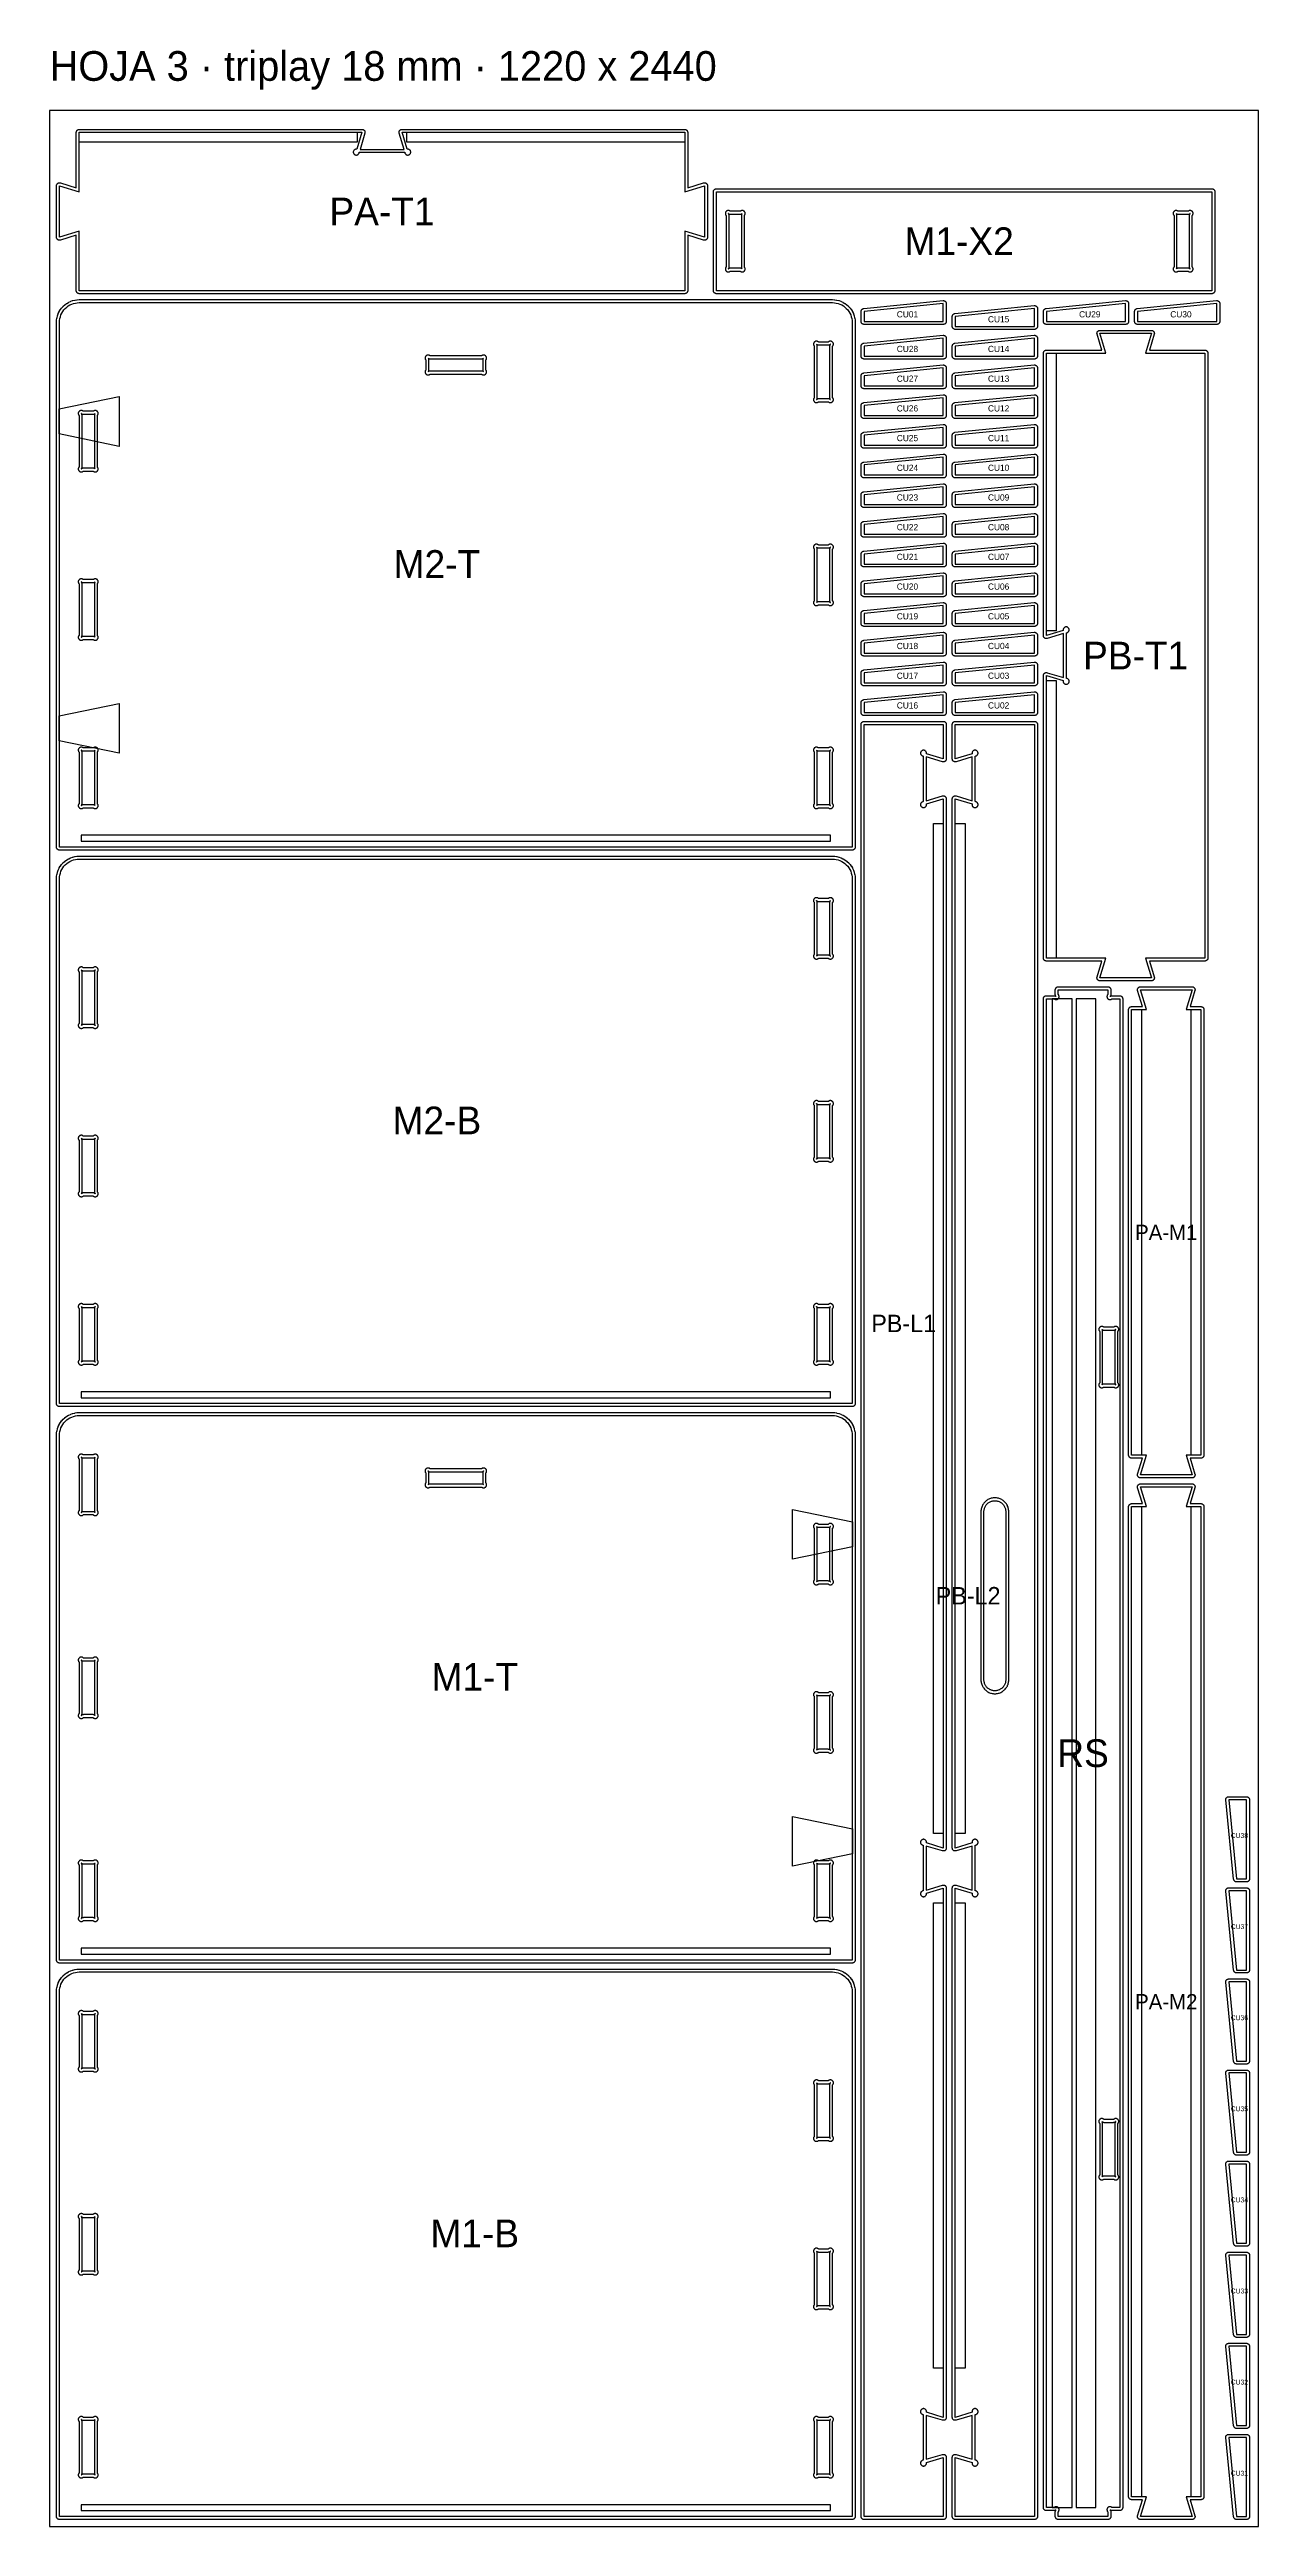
# Model space of a CAD drawing. Header units: millimetres. Extents: x 0 to 8220, y 0 to 2502.
# Drawn here: x 2800 to 4020, y 0 to 2502 of the extents above; entities that cross this region are included whole.
import ezdxf
from ezdxf.enums import TextEntityAlignment as Align

# ---------------------------------------------------------------- set-up
doc = ezdxf.new("R2010")
doc.units = ezdxf.units.MM
for name, color, linetype in [('CAJA_5_5MM', 32, 'Continuous'), ('CAJA_6MM', 30, 'Continuous'), ('CALADO_INTERIOR', 5, 'Continuous'), ('CORTE_EXT', 1, 'Continuous'), ('HOJA', 8, 'Continuous'), ('RANURA_14MM', 140, 'Continuous'), ('RANURA_8MM', 4, 'Continuous'), ('TEXTO', 7, 'Continuous'), ('TRAYECTORIA_EXT_FRESA6', 11, 'Continuous'), ('TRAYECTORIA_INT_FRESA6', 150, 'Continuous')]:
    doc.layers.add(name, color=color, linetype=linetype)

msp = doc.modelspace()

# ---------------------------------------------------------------- texts
at = {"layer": 'TEXTO'}
msp.add_text('HOJA 3 · triplay 18 mm · 1220 x 2440', height=30, dxfattribs=at).set_placement((2800, 2470))
for s, height, p in [('PA-T1', 28, (3135.5, 2338)), ('M1-X2', 28, (3718, 2308)), ('CU01', 6.3, (3665.8, 2234.2)), ('CU15', 6.3, (3757.8, 2229.2)), ('CU29', 6.3, (3849.8, 2234.2)), ('CU30', 6.3, (3941.8, 2234.2)), ('CU28', 6.3, (3665.8, 2199.2)), ('CU14', 6.3, (3757.8, 2199.2)), ('CU27', 6.3, (3665.8, 2169.2)), ('CU13', 6.3, (3757.8, 2169.2)), ('CU26', 6.3, (3665.8, 2139.2)), ('CU12', 6.3, (3757.8, 2139.2)), ('CU25', 6.3, (3665.8, 2109.2)), ('CU11', 6.3, (3757.8, 2109.2)), ('CU24', 6.3, (3665.8, 2079.2)), ('CU10', 6.3, (3757.8, 2079.2)), ('CU23', 6.3, (3665.8, 2049.2)), ('CU09', 6.3, (3757.8, 2049.2)), ('CU22', 6.3, (3665.8, 2019.2)), ('CU08', 6.3, (3757.8, 2019.2)), ('M2-T', 28, (3190.9, 1982)), ('CU21', 6.3, (3665.8, 1989.2)), ('CU07', 6.3, (3757.8, 1989.2)), ('CU20', 6.3, (3665.8, 1959.2)), ('CU06', 6.3, (3757.8, 1959.2)), ('CU19', 6.3, (3665.8, 1929.2)), ('CU05', 6.3, (3757.8, 1929.2)), ('CU18', 6.3, (3665.8, 1899.2)), ('CU04', 6.3, (3757.8, 1899.2)), ('PB-T1', 28, (3896.1, 1889.5)), ('CU17', 6.3, (3665.8, 1869.2)), ('CU03', 6.3, (3757.8, 1869.2)), ('CU16', 6.3, (3665.8, 1839.2)), ('CU02', 6.3, (3757.8, 1839.2)), ('M2-B', 28, (3190.9, 1420)), ('PA-M1', 15.4, (3927, 1307)), ('PB-L1', 17.6, (3662, 1215)), ('PB-L2', 17.6, (3727, 940)), ('M1-T', 28, (3229.1, 858)), ('RS', 28, (3843, 781)), ('CU38', 4.95, (4000.8, 697.8)), ('CU37', 4.95, (4000.8, 605.8)), ('PA-M2', 15.4, (3927, 530)), ('CU36', 4.95, (4000.8, 513.8)), ('CU35', 4.95, (4000.8, 421.8)), ('CU34', 4.95, (4000.8, 329.8)), ('M1-B', 28, (3229.1, 296)), ('CU33', 4.95, (4000.8, 237.8)), ('CU32', 4.95, (4000.8, 145.8)), ('CU31', 4.95, (4000.8, 53.8))]:
    msp.add_text(s, height=height, dxfattribs=at).set_placement(p, align=Align.MIDDLE_CENTER)

# ---------------------------------------------------------------- linework, layer by layer
at = {"layer": 'CAJA_5_5MM'}
for points in [[(2809.8, 2113.4), (2809.8, 2138.6), (2870.2, 2151.2), (2870.2, 2100.8)], [(2809.8, 1803.4), (2809.8, 1828.6), (2870.2, 1841.2), (2870.2, 1790.8)], [(3610.2, 989.4), (3549.8, 976.8), (3549.8, 1027.2), (3610.2, 1014.6)], [(3610.2, 679.4), (3549.8, 666.8), (3549.8, 717.2), (3610.2, 704.6)]]:
    msp.add_lwpolyline(points, close=True, dxfattribs=at)
at = {"layer": 'CAJA_6MM'}
for points in [[(3110.5, 2418), (3110.5, 2408), (2830, 2408), (2830, 2418), (3100.5, 2418)], [(3441, 2408), (3160.5, 2408), (3160.5, 2418), (3170.5, 2418), (3441, 2418)], [(3816, 2195), (3816, 1914.5), (3806, 1914.5), (3806, 1924.5), (3806, 2195)], [(3806, 1864.5), (3816, 1864.5), (3816, 1584), (3806, 1584), (3806, 1854.5)], [(3702, 700), (3692, 700), (3692, 1720), (3702, 1720), (3702, 1710), (3702, 710)], [(3714, 1720), (3724, 1720), (3724, 700), (3714, 700), (3714, 710), (3714, 1710)], [(3902, 1532), (3902, 1082), (3892, 1082), (3892, 1532)], [(3962, 1082), (3952, 1082), (3952, 1532), (3962, 1532)], [(3902, 1030), (3902, 30), (3892, 30), (3892, 1030)], [(3962, 30), (3952, 30), (3952, 1030), (3962, 1030)], [(3702, 160), (3692, 160), (3692, 630), (3702, 630), (3702, 620), (3702, 170)], [(3714, 630), (3724, 630), (3724, 160), (3714, 160), (3714, 170), (3714, 620)]]:
    msp.add_lwpolyline(points, close=True, dxfattribs=at)
at = {"layer": 'CALADO_INTERIOR'}
for points in [[(3496.9, 2277.8), (3497.1, 2277.7), (3497.4, 2277.5), (3497.6, 2277.3), (3497.9, 2277.2), (3498.2, 2277.1), (3498.4, 2277), (3498.7, 2277), (3499, 2277), (3499.3, 2277), (3499.6, 2277), (3499.9, 2277.1), (3500.2, 2277.2), (3500.4, 2277.3), (3500.7, 2277.5), (3500.9, 2277.7), (3501.2, 2277.8), (3501.3, 2278.1), (3501.5, 2278.3), (3501.7, 2278.6), (3501.8, 2278.8), (3501.9, 2279.1), (3502, 2279.4), (3502, 2279.7), (3502, 2280), (3502, 2280.3), (3502, 2280.6), (3501.9, 2280.8), (3501.8, 2281.1), (3501.7, 2281.4), (3501.5, 2281.6), (3501.3, 2281.9), (3501.2, 2282.1), (3501.2, 2333.9), (3501.3, 2334.1), (3501.5, 2334.4), (3501.7, 2334.6), (3501.8, 2334.9), (3501.9, 2335.2), (3502, 2335.4), (3502, 2335.7), (3502, 2336), (3502, 2336.3), (3502, 2336.6), (3501.9, 2336.9), (3501.8, 2337.2), (3501.7, 2337.4), (3501.5, 2337.7), (3501.3, 2337.9), (3501.2, 2338.2), (3501.2, 2338.2), (3501.2, 2338.2), (3500.9, 2338.3), (3500.7, 2338.5), (3500.4, 2338.7), (3500.2, 2338.8), (3499.9, 2338.9), (3499.6, 2339), (3499.3, 2339), (3499, 2339), (3498.7, 2339), (3498.4, 2339), (3498.2, 2338.9), (3497.9, 2338.8), (3497.6, 2338.7), (3497.4, 2338.5), (3497.1, 2338.3), (3496.9, 2338.2), (3487.1, 2338.2), (3486.9, 2338.3), (3486.6, 2338.5), (3486.4, 2338.7), (3486.1, 2338.8), (3485.8, 2338.9), (3485.6, 2339), (3485.3, 2339), (3485, 2339), (3484.7, 2339), (3484.4, 2339), (3484.1, 2338.9), (3483.8, 2338.8), (3483.6, 2338.7), (3483.3, 2338.5), (3483.1, 2338.3), (3482.8, 2338.2), (3482.7, 2337.9), (3482.5, 2337.7), (3482.3, 2337.4), (3482.2, 2337.2), (3482.1, 2336.9), (3482, 2336.6), (3482, 2336.3), (3482, 2336), (3482, 2335.7), (3482, 2335.4), (3482.1, 2335.2), (3482.2, 2334.9), (3482.3, 2334.6), (3482.5, 2334.4), (3482.7, 2334.1), (3482.8, 2333.9), (3482.8, 2282.1), (3482.7, 2281.9), (3482.5, 2281.6), (3482.3, 2281.4), (3482.2, 2281.1), (3482.1, 2280.8), (3482, 2280.6), (3482, 2280.3), (3482, 2280), (3482, 2279.7), (3482, 2279.4), (3482.1, 2279.1), (3482.2, 2278.8), (3482.3, 2278.6), (3482.5, 2278.3), (3482.7, 2278.1), (3482.8, 2277.8), (3483.1, 2277.7), (3483.3, 2277.5), (3483.6, 2277.3), (3483.8, 2277.2), (3484.1, 2277.1), (3484.4, 2277), (3484.7, 2277), (3485, 2277), (3485.3, 2277), (3485.6, 2277), (3485.8, 2277.1), (3486.1, 2277.2), (3486.4, 2277.3), (3486.6, 2277.5), (3486.9, 2277.7), (3487.1, 2277.8)], [(3939.1, 2277.8), (3948.9, 2277.8), (3949.1, 2277.7), (3949.4, 2277.5), (3949.6, 2277.3), (3949.9, 2277.2), (3950.2, 2277.1), (3950.4, 2277), (3950.7, 2277), (3951, 2277), (3951.3, 2277), (3951.6, 2277), (3951.9, 2277.1), (3952.2, 2277.2), (3952.4, 2277.3), (3952.7, 2277.5), (3952.9, 2277.7), (3953.2, 2277.8), (3953.3, 2278.1), (3953.5, 2278.3), (3953.7, 2278.6), (3953.8, 2278.8), (3953.9, 2279.1), (3954, 2279.4), (3954, 2279.7), (3954, 2280), (3954, 2280.3), (3954, 2280.6), (3953.9, 2280.8), (3953.8, 2281.1), (3953.7, 2281.4), (3953.5, 2281.6), (3953.3, 2281.9), (3953.2, 2282.1), (3953.2, 2333.9), (3953.3, 2334.1), (3953.5, 2334.4), (3953.7, 2334.6), (3953.8, 2334.9), (3953.9, 2335.2), (3954, 2335.4), (3954, 2335.7), (3954, 2336), (3954, 2336.3), (3954, 2336.6), (3953.9, 2336.9), (3953.8, 2337.2), (3953.7, 2337.4), (3953.5, 2337.7), (3953.3, 2337.9), (3953.2, 2338.2), (3952.9, 2338.3), (3952.7, 2338.5), (3952.4, 2338.7), (3952.2, 2338.8), (3951.9, 2338.9), (3951.6, 2339), (3951.3, 2339), (3951, 2339), (3950.7, 2339), (3950.4, 2339), (3950.2, 2338.9), (3949.9, 2338.8), (3949.6, 2338.7), (3949.4, 2338.5), (3949.1, 2338.3), (3948.9, 2338.2), (3939.1, 2338.2), (3938.9, 2338.3), (3938.6, 2338.5), (3938.4, 2338.7), (3938.1, 2338.8), (3937.8, 2338.9), (3937.6, 2339), (3937.3, 2339), (3937, 2339), (3936.7, 2339), (3936.4, 2339), (3936.1, 2338.9), (3935.8, 2338.8), (3935.6, 2338.7), (3935.3, 2338.5), (3935.1, 2338.3), (3934.8, 2338.2), (3934.7, 2337.9), (3934.5, 2337.7), (3934.3, 2337.4), (3934.2, 2337.2), (3934.1, 2336.9), (3934, 2336.6), (3934, 2336.3), (3934, 2336), (3934, 2335.7), (3934, 2335.4), (3934.1, 2335.2), (3934.2, 2334.9), (3934.3, 2334.6), (3934.5, 2334.4), (3934.7, 2334.1), (3934.8, 2333.9), (3934.8, 2282.1), (3934.7, 2281.9), (3934.5, 2281.6), (3934.3, 2281.4), (3934.2, 2281.1), (3934.1, 2280.8), (3934, 2280.6), (3934, 2280.3), (3934, 2280), (3934, 2279.7), (3934, 2279.4), (3934.1, 2279.1), (3934.2, 2278.8), (3934.3, 2278.6), (3934.5, 2278.3), (3934.7, 2278.1), (3934.8, 2277.8), (3935.1, 2277.7), (3935.3, 2277.5), (3935.6, 2277.3), (3935.8, 2277.2), (3936.1, 2277.1), (3936.4, 2277), (3936.7, 2277), (3937, 2277), (3937.3, 2277), (3937.6, 2277), (3937.8, 2277.1), (3938.1, 2277.2), (3938.4, 2277.3), (3938.6, 2277.5), (3938.9, 2277.7)], [(3585.9, 2145.8), (3586.1, 2145.7), (3586.4, 2145.5), (3586.6, 2145.3), (3586.9, 2145.2), (3587.2, 2145.1), (3587.4, 2145), (3587.7, 2145), (3588, 2145), (3588.3, 2145), (3588.6, 2145), (3588.9, 2145.1), (3589.2, 2145.2), (3589.4, 2145.3), (3589.7, 2145.5), (3589.9, 2145.7), (3590.2, 2145.8), (3590.3, 2146.1), (3590.5, 2146.3), (3590.7, 2146.6), (3590.8, 2146.8), (3590.9, 2147.1), (3591, 2147.4), (3591, 2147.7), (3591, 2148), (3591, 2148.3), (3591, 2148.6), (3590.9, 2148.8), (3590.8, 2149.1), (3590.7, 2149.4), (3590.5, 2149.6), (3590.3, 2149.9), (3590.2, 2150.1), (3590.2, 2201.9), (3590.3, 2202.1), (3590.5, 2202.4), (3590.7, 2202.6), (3590.8, 2202.9), (3590.9, 2203.2), (3591, 2203.4), (3591, 2203.7), (3591, 2204), (3591, 2204.3), (3591, 2204.6), (3590.9, 2204.9), (3590.8, 2205.2), (3590.7, 2205.4), (3590.5, 2205.7), (3590.3, 2205.9), (3590.2, 2206.2), (3589.9, 2206.3), (3589.7, 2206.5), (3589.4, 2206.7), (3589.2, 2206.8), (3588.9, 2206.9), (3588.6, 2207), (3588.3, 2207), (3588, 2207), (3587.7, 2207), (3587.4, 2207), (3587.2, 2206.9), (3586.9, 2206.8), (3586.6, 2206.7), (3586.4, 2206.5), (3586.1, 2206.3), (3585.9, 2206.2), (3576.1, 2206.2), (3575.9, 2206.3), (3575.6, 2206.5), (3575.4, 2206.7), (3575.1, 2206.8), (3574.8, 2206.9), (3574.6, 2207), (3574.3, 2207), (3574, 2207), (3573.7, 2207), (3573.4, 2207), (3573.1, 2206.9), (3572.8, 2206.8), (3572.6, 2206.7), (3572.3, 2206.5), (3572.1, 2206.3), (3571.8, 2206.2), (3571.7, 2205.9), (3571.5, 2205.7), (3571.3, 2205.4), (3571.2, 2205.2), (3571.1, 2204.9), (3571, 2204.6), (3571, 2204.3), (3571, 2204), (3571, 2203.7), (3571, 2203.4), (3571.1, 2203.2), (3571.2, 2202.9), (3571.3, 2202.6), (3571.5, 2202.4), (3571.7, 2202.1), (3571.8, 2201.9), (3571.8, 2150.1), (3571.7, 2149.9), (3571.5, 2149.6), (3571.3, 2149.4), (3571.2, 2149.1), (3571.1, 2148.8), (3571, 2148.6), (3571, 2148.3), (3571, 2148), (3571, 2147.7), (3571, 2147.4), (3571.1, 2147.1), (3571.2, 2146.8), (3571.3, 2146.6), (3571.5, 2146.3), (3571.7, 2146.1), (3571.8, 2145.8), (3572.1, 2145.7), (3572.3, 2145.5), (3572.6, 2145.3), (3572.8, 2145.2), (3573.1, 2145.1), (3573.4, 2145), (3573.7, 2145), (3574, 2145), (3574.3, 2145), (3574.6, 2145), (3574.8, 2145.1), (3575.1, 2145.2), (3575.4, 2145.3), (3575.6, 2145.5), (3575.9, 2145.7), (3576.1, 2145.8)], [(3184.1, 2173.8), (3235.9, 2173.8), (3236.1, 2173.7), (3236.4, 2173.5), (3236.6, 2173.3), (3236.9, 2173.2), (3237.2, 2173.1), (3237.4, 2173), (3237.7, 2173), (3238, 2173), (3238.3, 2173), (3238.6, 2173), (3238.9, 2173.1), (3239.2, 2173.2), (3239.4, 2173.3), (3239.7, 2173.5), (3239.9, 2173.7), (3240.2, 2173.8), (3240.3, 2174.1), (3240.5, 2174.3), (3240.7, 2174.6), (3240.8, 2174.8), (3240.9, 2175.1), (3241, 2175.4), (3241, 2175.7), (3241, 2176), (3241, 2176.3), (3241, 2176.6), (3240.9, 2176.8), (3240.8, 2177.1), (3240.7, 2177.4), (3240.5, 2177.6), (3240.3, 2177.9), (3240.2, 2178.1), (3240.2, 2187.9), (3240.3, 2188.1), (3240.5, 2188.4), (3240.7, 2188.6), (3240.8, 2188.9), (3240.9, 2189.2), (3241, 2189.4), (3241, 2189.7), (3241, 2190), (3241, 2190.3), (3241, 2190.6), (3240.9, 2190.9), (3240.8, 2191.2), (3240.7, 2191.4), (3240.5, 2191.7), (3240.3, 2191.9), (3240.2, 2192.2), (3239.9, 2192.3), (3239.7, 2192.5), (3239.4, 2192.7), (3239.2, 2192.8), (3238.9, 2192.9), (3238.6, 2193), (3238.3, 2193), (3238, 2193), (3237.7, 2193), (3237.4, 2193), (3237.2, 2192.9), (3236.9, 2192.8), (3236.6, 2192.7), (3236.4, 2192.5), (3236.1, 2192.3), (3235.9, 2192.2), (3184.1, 2192.2), (3183.9, 2192.3), (3183.6, 2192.5), (3183.4, 2192.7), (3183.1, 2192.8), (3182.8, 2192.9), (3182.6, 2193), (3182.3, 2193), (3182, 2193), (3181.7, 2193), (3181.4, 2193), (3181.1, 2192.9), (3180.8, 2192.8), (3180.6, 2192.7), (3180.3, 2192.5), (3180.1, 2192.3), (3179.8, 2192.2), (3179.7, 2191.9), (3179.5, 2191.7), (3179.3, 2191.4), (3179.2, 2191.2), (3179.1, 2190.9), (3179, 2190.6), (3179, 2190.3), (3179, 2190), (3179, 2189.7), (3179, 2189.4), (3179.1, 2189.2), (3179.2, 2188.9), (3179.3, 2188.6), (3179.5, 2188.4), (3179.7, 2188.1), (3179.8, 2187.9), (3179.8, 2178.1), (3179.7, 2177.9), (3179.5, 2177.6), (3179.3, 2177.4), (3179.2, 2177.1), (3179.1, 2176.8), (3179, 2176.6), (3179, 2176.3), (3179, 2176), (3179, 2175.7), (3179, 2175.4), (3179.1, 2175.1), (3179.2, 2174.8), (3179.3, 2174.6), (3179.5, 2174.3), (3179.7, 2174.1), (3179.8, 2173.8), (3180.1, 2173.7), (3180.3, 2173.5), (3180.6, 2173.3), (3180.8, 2173.2), (3181.1, 2173.1), (3181.4, 2173), (3181.7, 2173), (3182, 2173), (3182.3, 2173), (3182.6, 2173), (3182.8, 2173.1), (3183.1, 2173.2), (3183.4, 2173.3), (3183.6, 2173.5), (3183.9, 2173.7)], [(2844.6, 2075.3), (2844.9, 2075.2), (2845.2, 2075.1), (2845.4, 2075), (2845.7, 2075), (2846, 2075), (2846.3, 2075), (2846.6, 2075), (2846.9, 2075.1), (2847.2, 2075.2), (2847.4, 2075.3), (2847.7, 2075.5), (2847.9, 2075.7), (2848.2, 2075.8), (2848.3, 2076.1), (2848.5, 2076.3), (2848.7, 2076.6), (2848.8, 2076.8), (2848.9, 2077.1), (2849, 2077.4), (2849, 2077.7), (2849, 2078), (2849, 2078.3), (2849, 2078.6), (2848.9, 2078.8), (2848.8, 2079.1), (2848.7, 2079.4), (2848.5, 2079.6), (2848.3, 2079.9), (2848.2, 2080.1), (2848.2, 2131.9), (2848.3, 2132.1), (2848.5, 2132.4), (2848.7, 2132.6), (2848.8, 2132.9), (2848.9, 2133.2), (2849, 2133.4), (2849, 2133.7), (2849, 2134), (2849, 2134.3), (2849, 2134.6), (2848.9, 2134.9), (2848.8, 2135.2), (2848.7, 2135.4), (2848.5, 2135.7), (2848.3, 2135.9), (2848.2, 2136.2), (2848.2, 2136.2), (2847.9, 2136.3), (2847.7, 2136.5), (2847.4, 2136.7), (2847.2, 2136.8), (2846.9, 2136.9), (2846.6, 2137), (2846.3, 2137), (2846, 2137), (2845.7, 2137), (2845.4, 2137), (2845.2, 2136.9), (2844.9, 2136.8), (2844.6, 2136.7), (2844.4, 2136.5), (2844.1, 2136.3), (2843.9, 2136.2), (2834.1, 2136.2), (2833.9, 2136.3), (2833.6, 2136.5), (2833.4, 2136.7), (2833.1, 2136.8), (2832.8, 2136.9), (2832.6, 2137), (2832.3, 2137), (2832, 2137), (2831.7, 2137), (2831.4, 2137), (2831.1, 2136.9), (2830.8, 2136.8), (2830.6, 2136.7), (2830.3, 2136.5), (2830.1, 2136.3), (2829.8, 2136.2), (2829.7, 2135.9), (2829.5, 2135.7), (2829.3, 2135.4), (2829.2, 2135.2), (2829.1, 2134.9), (2829, 2134.6), (2829, 2134.3), (2829, 2134), (2829, 2133.7), (2829, 2133.4), (2829.1, 2133.2), (2829.2, 2132.9), (2829.3, 2132.6), (2829.5, 2132.4), (2829.7, 2132.1), (2829.8, 2131.9), (2829.8, 2080.1), (2829.7, 2079.9), (2829.5, 2079.6), (2829.3, 2079.4), (2829.2, 2079.1), (2829.1, 2078.8), (2829, 2078.6), (2829, 2078.3), (2829, 2078), (2829, 2077.7), (2829, 2077.4), (2829.1, 2077.1), (2829.2, 2076.8), (2829.3, 2076.6), (2829.5, 2076.3), (2829.7, 2076.1), (2829.8, 2075.8), (2830.1, 2075.7), (2830.3, 2075.5), (2830.6, 2075.3), (2830.8, 2075.2), (2831.1, 2075.1), (2831.4, 2075), (2831.7, 2075), (2832, 2075), (2832.3, 2075), (2832.6, 2075), (2832.8, 2075.1), (2833.1, 2075.2), (2833.4, 2075.3), (2833.6, 2075.5), (2833.9, 2075.7), (2834.1, 2075.8), (2843.9, 2075.8), (2844.1, 2075.7), (2844.4, 2075.5)], [(3586.1, 1940.7), (3586.4, 1940.5), (3586.6, 1940.3), (3586.9, 1940.2), (3587.2, 1940.1), (3587.4, 1940), (3587.7, 1940), (3588, 1940), (3588.3, 1940), (3588.6, 1940), (3588.9, 1940.1), (3589.2, 1940.2), (3589.4, 1940.3), (3589.7, 1940.5), (3589.9, 1940.7), (3590.2, 1940.8), (3590.3, 1941.1), (3590.5, 1941.3), (3590.7, 1941.6), (3590.8, 1941.8), (3590.9, 1942.1), (3591, 1942.4), (3591, 1942.7), (3591, 1943), (3591, 1943.3), (3591, 1943.6), (3590.9, 1943.8), (3590.8, 1944.1), (3590.7, 1944.4), (3590.5, 1944.6), (3590.3, 1944.9), (3590.2, 1945.1), (3590.2, 1996.9), (3590.3, 1997.1), (3590.5, 1997.4), (3590.7, 1997.6), (3590.8, 1997.9), (3590.9, 1998.2), (3591, 1998.4), (3591, 1998.7), (3591, 1999), (3591, 1999.3), (3591, 1999.6), (3590.9, 1999.9), (3590.8, 2000.2), (3590.7, 2000.4), (3590.5, 2000.7), (3590.3, 2000.9), (3590.2, 2001.1), (3589.9, 2001.3), (3589.7, 2001.5), (3589.4, 2001.7), (3589.2, 2001.8), (3588.9, 2001.9), (3588.6, 2002), (3588.3, 2002), (3588, 2002), (3587.7, 2002), (3587.4, 2002), (3587.2, 2001.9), (3586.9, 2001.8), (3586.6, 2001.7), (3586.4, 2001.5), (3586.1, 2001.3), (3585.9, 2001.1), (3576.1, 2001.1), (3575.9, 2001.3), (3575.6, 2001.5), (3575.4, 2001.7), (3575.1, 2001.8), (3574.8, 2001.9), (3574.6, 2002), (3574.3, 2002), (3574, 2002), (3573.7, 2002), (3573.4, 2002), (3573.1, 2001.9), (3572.8, 2001.8), (3572.6, 2001.7), (3572.3, 2001.5), (3572.1, 2001.3), (3571.8, 2001.1), (3571.7, 2000.9), (3571.5, 2000.7), (3571.3, 2000.4), (3571.2, 2000.2), (3571.1, 1999.9), (3571, 1999.6), (3571, 1999.3), (3571, 1999), (3571, 1998.7), (3571, 1998.4), (3571.1, 1998.2), (3571.2, 1997.9), (3571.3, 1997.6), (3571.5, 1997.4), (3571.7, 1997.1), (3571.8, 1996.9), (3571.8, 1945.1), (3571.7, 1944.9), (3571.5, 1944.6), (3571.3, 1944.4), (3571.2, 1944.1), (3571.1, 1943.8), (3571, 1943.6), (3571, 1943.3), (3571, 1943), (3571, 1942.7), (3571, 1942.4), (3571.1, 1942.1), (3571.2, 1941.8), (3571.3, 1941.6), (3571.5, 1941.3), (3571.7, 1941.1), (3571.8, 1940.8), (3572.1, 1940.7), (3572.3, 1940.5), (3572.6, 1940.3), (3572.8, 1940.2), (3573.1, 1940.1), (3573.4, 1940), (3573.7, 1940), (3574, 1940), (3574.3, 1940), (3574.6, 1940), (3574.8, 1940.1), (3575.1, 1940.2), (3575.4, 1940.3), (3575.6, 1940.5), (3575.9, 1940.7), (3576.1, 1940.8), (3585.9, 1940.8)], [(2844.9, 1905.2), (2845.2, 1905.1), (2845.4, 1905), (2845.7, 1905), (2846, 1905), (2846.3, 1905), (2846.6, 1905), (2846.9, 1905.1), (2847.2, 1905.2), (2847.4, 1905.3), (2847.7, 1905.5), (2847.9, 1905.7), (2848.2, 1905.8), (2848.3, 1906.1), (2848.5, 1906.3), (2848.7, 1906.6), (2848.8, 1906.8), (2848.9, 1907.1), (2849, 1907.4), (2849, 1907.7), (2849, 1908), (2849, 1908.3), (2849, 1908.6), (2848.9, 1908.8), (2848.8, 1909.1), (2848.7, 1909.4), (2848.5, 1909.6), (2848.3, 1909.9), (2848.2, 1910.1), (2848.2, 1961.9), (2848.3, 1962.1), (2848.5, 1962.4), (2848.7, 1962.6), (2848.8, 1962.9), (2848.9, 1963.2), (2849, 1963.4), (2849, 1963.7), (2849, 1964), (2849, 1964.3), (2849, 1964.6), (2848.9, 1964.9), (2848.8, 1965.2), (2848.7, 1965.4), (2848.5, 1965.7), (2848.3, 1965.9), (2848.2, 1966.2), (2848.2, 1966.2), (2847.9, 1966.3), (2847.7, 1966.5), (2847.4, 1966.7), (2847.2, 1966.8), (2846.9, 1966.9), (2846.6, 1967), (2846.3, 1967), (2846, 1967), (2845.7, 1967), (2845.4, 1967), (2845.2, 1966.9), (2844.9, 1966.8), (2844.6, 1966.7), (2844.4, 1966.5), (2844.1, 1966.3), (2843.9, 1966.2), (2834.1, 1966.2), (2833.9, 1966.3), (2833.6, 1966.5), (2833.4, 1966.7), (2833.1, 1966.8), (2832.8, 1966.9), (2832.6, 1967), (2832.3, 1967), (2832, 1967), (2831.7, 1967), (2831.4, 1967), (2831.1, 1966.9), (2830.8, 1966.8), (2830.6, 1966.7), (2830.3, 1966.5), (2830.1, 1966.3), (2829.8, 1966.2), (2829.7, 1965.9), (2829.5, 1965.7), (2829.3, 1965.4), (2829.2, 1965.2), (2829.1, 1964.9), (2829, 1964.6), (2829, 1964.3), (2829, 1964), (2829, 1963.7), (2829, 1963.4), (2829.1, 1963.2), (2829.2, 1962.9), (2829.3, 1962.6), (2829.5, 1962.4), (2829.7, 1962.1), (2829.8, 1961.9), (2829.8, 1910.1), (2829.7, 1909.9), (2829.5, 1909.6), (2829.3, 1909.4), (2829.2, 1909.1), (2829.1, 1908.8), (2829, 1908.6), (2829, 1908.3), (2829, 1908), (2829, 1907.7), (2829, 1907.4), (2829.1, 1907.1), (2829.2, 1906.8), (2829.3, 1906.6), (2829.5, 1906.3), (2829.7, 1906.1), (2829.8, 1905.8), (2830.1, 1905.7), (2830.3, 1905.5), (2830.6, 1905.3), (2830.8, 1905.2), (2831.1, 1905.1), (2831.4, 1905), (2831.7, 1905), (2832, 1905), (2832.3, 1905), (2832.6, 1905), (2832.8, 1905.1), (2833.1, 1905.2), (2833.4, 1905.3), (2833.6, 1905.5), (2833.9, 1905.7), (2834.1, 1905.8), (2843.9, 1905.8), (2844.1, 1905.7), (2844.4, 1905.5), (2844.6, 1905.3)], [(2845.2, 1735.1), (2845.4, 1735), (2845.7, 1735), (2846, 1735), (2846.3, 1735), (2846.6, 1735), (2846.9, 1735.1), (2847.2, 1735.2), (2847.4, 1735.3), (2847.7, 1735.5), (2847.9, 1735.7), (2848.2, 1735.8), (2848.3, 1736.1), (2848.5, 1736.3), (2848.7, 1736.6), (2848.8, 1736.8), (2848.9, 1737.1), (2849, 1737.4), (2849, 1737.7), (2849, 1738), (2849, 1738.3), (2849, 1738.6), (2848.9, 1738.8), (2848.8, 1739.1), (2848.7, 1739.4), (2848.5, 1739.6), (2848.3, 1739.9), (2848.2, 1740.1), (2848.2, 1791.9), (2848.3, 1792.1), (2848.5, 1792.4), (2848.7, 1792.6), (2848.8, 1792.9), (2848.9, 1793.2), (2849, 1793.4), (2849, 1793.7), (2849, 1794), (2849, 1794.3), (2849, 1794.6), (2848.9, 1794.9), (2848.8, 1795.2), (2848.7, 1795.4), (2848.5, 1795.7), (2848.3, 1795.9), (2848.2, 1796.2), (2848.2, 1796.2), (2848.2, 1796.2), (2847.9, 1796.3), (2847.7, 1796.5), (2847.4, 1796.7), (2847.2, 1796.8), (2846.9, 1796.9), (2846.6, 1797), (2846.3, 1797), (2846, 1797), (2845.7, 1797), (2845.4, 1797), (2845.2, 1796.9), (2844.9, 1796.8), (2844.6, 1796.7), (2844.4, 1796.5), (2844.1, 1796.3), (2843.9, 1796.2), (2834.1, 1796.2), (2833.9, 1796.3), (2833.6, 1796.5), (2833.4, 1796.7), (2833.1, 1796.8), (2832.8, 1796.9), (2832.6, 1797), (2832.3, 1797), (2832, 1797), (2831.7, 1797), (2831.4, 1797), (2831.1, 1796.9), (2830.8, 1796.8), (2830.6, 1796.7), (2830.3, 1796.5), (2830.1, 1796.3), (2829.8, 1796.2), (2829.7, 1795.9), (2829.5, 1795.7), (2829.3, 1795.4), (2829.2, 1795.2), (2829.1, 1794.9), (2829, 1794.6), (2829, 1794.3), (2829, 1794), (2829, 1793.7), (2829, 1793.4), (2829.1, 1793.2), (2829.2, 1792.9), (2829.3, 1792.6), (2829.5, 1792.4), (2829.7, 1792.1), (2829.8, 1791.9), (2829.8, 1740.1), (2829.7, 1739.9), (2829.5, 1739.6), (2829.3, 1739.4), (2829.2, 1739.1), (2829.1, 1738.8), (2829, 1738.6), (2829, 1738.3), (2829, 1738), (2829, 1737.7), (2829, 1737.4), (2829.1, 1737.1), (2829.2, 1736.8), (2829.3, 1736.6), (2829.5, 1736.3), (2829.7, 1736.1), (2829.8, 1735.8), (2830.1, 1735.7), (2830.3, 1735.5), (2830.6, 1735.3), (2830.8, 1735.2), (2831.1, 1735.1), (2831.4, 1735), (2831.7, 1735), (2832, 1735), (2832.3, 1735), (2832.6, 1735), (2832.8, 1735.1), (2833.1, 1735.2), (2833.4, 1735.3), (2833.6, 1735.5), (2833.9, 1735.7), (2834.1, 1735.8), (2843.9, 1735.8), (2844.1, 1735.7), (2844.4, 1735.5), (2844.6, 1735.3), (2844.9, 1735.2)], [(3586.4, 1735.5), (3586.6, 1735.3), (3586.9, 1735.2), (3587.2, 1735.1), (3587.4, 1735), (3587.7, 1735), (3588, 1735), (3588.3, 1735), (3588.6, 1735), (3588.9, 1735.1), (3589.2, 1735.2), (3589.4, 1735.3), (3589.7, 1735.5), (3589.9, 1735.7), (3590.2, 1735.8), (3590.3, 1736.1), (3590.5, 1736.3), (3590.7, 1736.6), (3590.8, 1736.8), (3590.9, 1737.1), (3591, 1737.4), (3591, 1737.7), (3591, 1738), (3591, 1738.3), (3591, 1738.6), (3590.9, 1738.8), (3590.8, 1739.1), (3590.7, 1739.4), (3590.5, 1739.6), (3590.3, 1739.9), (3590.2, 1740.1), (3590.2, 1791.9), (3590.3, 1792.1), (3590.5, 1792.4), (3590.7, 1792.6), (3590.8, 1792.9), (3590.9, 1793.2), (3591, 1793.4), (3591, 1793.7), (3591, 1794), (3591, 1794.3), (3591, 1794.6), (3590.9, 1794.9), (3590.8, 1795.2), (3590.7, 1795.4), (3590.5, 1795.7), (3590.3, 1795.9), (3590.2, 1796.2), (3589.9, 1796.3), (3589.7, 1796.5), (3589.4, 1796.7), (3589.2, 1796.8), (3588.9, 1796.9), (3588.6, 1797), (3588.3, 1797), (3588, 1797), (3587.7, 1797), (3587.4, 1797), (3587.2, 1796.9), (3586.9, 1796.8), (3586.6, 1796.7), (3586.4, 1796.5), (3586.1, 1796.3), (3585.9, 1796.2), (3576.1, 1796.2), (3575.9, 1796.3), (3575.6, 1796.5), (3575.4, 1796.7), (3575.1, 1796.8), (3574.8, 1796.9), (3574.6, 1797), (3574.3, 1797), (3574, 1797), (3573.7, 1797), (3573.4, 1797), (3573.1, 1796.9), (3572.8, 1796.8), (3572.6, 1796.7), (3572.3, 1796.5), (3572.1, 1796.3), (3571.8, 1796.2), (3571.7, 1795.9), (3571.5, 1795.7), (3571.3, 1795.4), (3571.2, 1795.2), (3571.1, 1794.9), (3571, 1794.6), (3571, 1794.3), (3571, 1794), (3571, 1793.7), (3571, 1793.4), (3571.1, 1793.2), (3571.2, 1792.9), (3571.3, 1792.6), (3571.5, 1792.4), (3571.7, 1792.1), (3571.8, 1791.9), (3571.8, 1740.1), (3571.7, 1739.9), (3571.5, 1739.6), (3571.3, 1739.4), (3571.2, 1739.1), (3571.1, 1738.8), (3571, 1738.6), (3571, 1738.3), (3571, 1738), (3571, 1737.7), (3571, 1737.4), (3571.1, 1737.1), (3571.2, 1736.8), (3571.3, 1736.6), (3571.5, 1736.3), (3571.7, 1736.1), (3571.8, 1735.8), (3572.1, 1735.7), (3572.3, 1735.5), (3572.6, 1735.3), (3572.8, 1735.2), (3573.1, 1735.1), (3573.4, 1735), (3573.7, 1735), (3574, 1735), (3574.3, 1735), (3574.6, 1735), (3574.8, 1735.1), (3575.1, 1735.2), (3575.4, 1735.3), (3575.6, 1735.5), (3575.9, 1735.7), (3576.1, 1735.8), (3585.9, 1735.8), (3586.1, 1735.7)], [(3576.1, 1583.8), (3585.9, 1583.8), (3586.1, 1583.7), (3586.4, 1583.5), (3586.6, 1583.3), (3586.9, 1583.2), (3587.2, 1583.1), (3587.4, 1583), (3587.7, 1583), (3588, 1583), (3588.3, 1583), (3588.6, 1583), (3588.9, 1583.1), (3589.2, 1583.2), (3589.4, 1583.3), (3589.7, 1583.5), (3589.9, 1583.7), (3590.2, 1583.8), (3590.3, 1584.1), (3590.5, 1584.3), (3590.7, 1584.6), (3590.8, 1584.8), (3590.9, 1585.1), (3591, 1585.4), (3591, 1585.7), (3591, 1586), (3591, 1586.3), (3591, 1586.6), (3590.9, 1586.8), (3590.8, 1587.1), (3590.7, 1587.4), (3590.5, 1587.6), (3590.3, 1587.9), (3590.2, 1588.1), (3590.2, 1639.9), (3590.3, 1640.1), (3590.5, 1640.4), (3590.7, 1640.6), (3590.8, 1640.9), (3590.9, 1641.2), (3591, 1641.4), (3591, 1641.7), (3591, 1642), (3591, 1642.3), (3591, 1642.6), (3590.9, 1642.9), (3590.8, 1643.2), (3590.7, 1643.4), (3590.5, 1643.7), (3590.3, 1643.9), (3590.2, 1644.2), (3589.9, 1644.3), (3589.7, 1644.5), (3589.4, 1644.7), (3589.2, 1644.8), (3588.9, 1644.9), (3588.6, 1645), (3588.3, 1645), (3588, 1645), (3587.7, 1645), (3587.4, 1645), (3587.2, 1644.9), (3586.9, 1644.8), (3586.6, 1644.7), (3586.4, 1644.5), (3586.1, 1644.3), (3585.9, 1644.2), (3576.1, 1644.2), (3575.9, 1644.3), (3575.6, 1644.5), (3575.4, 1644.7), (3575.1, 1644.8), (3574.8, 1644.9), (3574.6, 1645), (3574.3, 1645), (3574, 1645), (3573.7, 1645), (3573.4, 1645), (3573.1, 1644.9), (3572.8, 1644.8), (3572.6, 1644.7), (3572.3, 1644.5), (3572.1, 1644.3), (3571.8, 1644.2), (3571.7, 1643.9), (3571.5, 1643.7), (3571.3, 1643.4), (3571.2, 1643.2), (3571.1, 1642.9), (3571, 1642.6), (3571, 1642.3), (3571, 1642), (3571, 1641.7), (3571, 1641.4), (3571.1, 1641.2), (3571.2, 1640.9), (3571.3, 1640.6), (3571.5, 1640.4), (3571.7, 1640.1), (3571.8, 1639.9), (3571.8, 1588.1), (3571.7, 1587.9), (3571.5, 1587.6), (3571.3, 1587.4), (3571.2, 1587.1), (3571.1, 1586.8), (3571, 1586.6), (3571, 1586.3), (3571, 1586), (3571, 1585.7), (3571, 1585.4), (3571.1, 1585.1), (3571.2, 1584.8), (3571.3, 1584.6), (3571.5, 1584.3), (3571.7, 1584.1), (3571.8, 1583.8), (3572.1, 1583.7), (3572.3, 1583.5), (3572.6, 1583.3), (3572.8, 1583.2), (3573.1, 1583.1), (3573.4, 1583), (3573.7, 1583), (3574, 1583), (3574.3, 1583), (3574.6, 1583), (3574.8, 1583.1), (3575.1, 1583.2), (3575.4, 1583.3), (3575.6, 1583.5), (3575.9, 1583.7)], [(2844.4, 1513.5), (2844.6, 1513.3), (2844.9, 1513.2), (2845.2, 1513.1), (2845.4, 1513), (2845.7, 1513), (2846, 1513), (2846.3, 1513), (2846.6, 1513), (2846.9, 1513.1), (2847.2, 1513.2), (2847.4, 1513.3), (2847.7, 1513.5), (2847.9, 1513.7), (2848.2, 1513.8), (2848.3, 1514.1), (2848.5, 1514.3), (2848.7, 1514.6), (2848.8, 1514.8), (2848.9, 1515.1), (2849, 1515.4), (2849, 1515.7), (2849, 1516), (2849, 1516.3), (2849, 1516.6), (2848.9, 1516.8), (2848.8, 1517.1), (2848.7, 1517.4), (2848.5, 1517.6), (2848.3, 1517.9), (2848.2, 1518.1), (2848.2, 1569.9), (2848.3, 1570.1), (2848.5, 1570.4), (2848.7, 1570.6), (2848.8, 1570.9), (2848.9, 1571.2), (2849, 1571.4), (2849, 1571.7), (2849, 1572), (2849, 1572.3), (2849, 1572.6), (2848.9, 1572.9), (2848.8, 1573.2), (2848.7, 1573.4), (2848.5, 1573.7), (2848.3, 1573.9), (2848.2, 1574.2), (2848.2, 1574.2), (2847.9, 1574.3), (2847.7, 1574.5), (2847.4, 1574.7), (2847.2, 1574.8), (2846.9, 1574.9), (2846.6, 1575), (2846.3, 1575), (2846, 1575), (2845.7, 1575), (2845.4, 1575), (2845.2, 1574.9), (2844.9, 1574.8), (2844.6, 1574.7), (2844.4, 1574.5), (2844.1, 1574.3), (2843.9, 1574.2), (2834.1, 1574.2), (2833.9, 1574.3), (2833.6, 1574.5), (2833.4, 1574.7), (2833.1, 1574.8), (2832.8, 1574.9), (2832.6, 1575), (2832.3, 1575), (2832, 1575), (2831.7, 1575), (2831.4, 1575), (2831.1, 1574.9), (2830.8, 1574.8), (2830.6, 1574.7), (2830.3, 1574.5), (2830.1, 1574.3), (2829.8, 1574.2), (2829.7, 1573.9), (2829.5, 1573.7), (2829.3, 1573.4), (2829.2, 1573.2), (2829.1, 1572.9), (2829, 1572.6), (2829, 1572.3), (2829, 1572), (2829, 1571.7), (2829, 1571.4), (2829.1, 1571.2), (2829.2, 1570.9), (2829.3, 1570.6), (2829.5, 1570.4), (2829.7, 1570.1), (2829.8, 1569.9), (2829.8, 1518.1), (2829.7, 1517.9), (2829.5, 1517.6), (2829.3, 1517.4), (2829.2, 1517.1), (2829.1, 1516.8), (2829, 1516.6), (2829, 1516.3), (2829, 1516), (2829, 1515.7), (2829, 1515.4), (2829.1, 1515.1), (2829.2, 1514.8), (2829.3, 1514.6), (2829.5, 1514.3), (2829.7, 1514.1), (2829.8, 1513.8), (2830.1, 1513.7), (2830.3, 1513.5), (2830.6, 1513.3), (2830.8, 1513.2), (2831.1, 1513.1), (2831.4, 1513), (2831.7, 1513), (2832, 1513), (2832.3, 1513), (2832.6, 1513), (2832.8, 1513.1), (2833.1, 1513.2), (2833.4, 1513.3), (2833.6, 1513.5), (2833.9, 1513.7), (2834.1, 1513.8), (2843.9, 1513.8), (2844.1, 1513.7)], [(3585.9, 1378.8), (3586.1, 1378.7), (3586.4, 1378.5), (3586.6, 1378.3), (3586.9, 1378.2), (3587.2, 1378.1), (3587.4, 1378), (3587.7, 1378), (3588, 1378), (3588.3, 1378), (3588.6, 1378), (3588.9, 1378.1), (3589.2, 1378.2), (3589.4, 1378.3), (3589.7, 1378.5), (3589.9, 1378.7), (3590.2, 1378.8), (3590.3, 1379.1), (3590.5, 1379.3), (3590.7, 1379.6), (3590.8, 1379.8), (3590.9, 1380.1), (3591, 1380.4), (3591, 1380.7), (3591, 1381), (3591, 1381.3), (3591, 1381.6), (3590.9, 1381.8), (3590.8, 1382.1), (3590.7, 1382.4), (3590.5, 1382.6), (3590.3, 1382.9), (3590.2, 1383.1), (3590.2, 1434.9), (3590.3, 1435.1), (3590.5, 1435.4), (3590.7, 1435.6), (3590.8, 1435.9), (3590.9, 1436.2), (3591, 1436.4), (3591, 1436.7), (3591, 1437), (3591, 1437.3), (3591, 1437.6), (3590.9, 1437.9), (3590.8, 1438.2), (3590.7, 1438.4), (3590.5, 1438.7), (3590.3, 1438.9), (3590.2, 1439.2), (3589.9, 1439.3), (3589.7, 1439.5), (3589.4, 1439.7), (3589.2, 1439.8), (3588.9, 1439.9), (3588.6, 1440), (3588.3, 1440), (3588, 1440), (3587.7, 1440), (3587.4, 1440), (3587.2, 1439.9), (3586.9, 1439.8), (3586.6, 1439.7), (3586.4, 1439.5), (3586.1, 1439.3), (3585.9, 1439.2), (3576.1, 1439.2), (3575.9, 1439.3), (3575.6, 1439.5), (3575.4, 1439.7), (3575.1, 1439.8), (3574.8, 1439.9), (3574.6, 1440), (3574.3, 1440), (3574, 1440), (3573.7, 1440), (3573.4, 1440), (3573.1, 1439.9), (3572.8, 1439.8), (3572.6, 1439.7), (3572.3, 1439.5), (3572.1, 1439.3), (3571.8, 1439.2), (3571.7, 1438.9), (3571.5, 1438.7), (3571.3, 1438.4), (3571.2, 1438.2), (3571.1, 1437.9), (3571, 1437.6), (3571, 1437.3), (3571, 1437), (3571, 1436.7), (3571, 1436.4), (3571.1, 1436.2), (3571.2, 1435.9), (3571.3, 1435.6), (3571.5, 1435.4), (3571.7, 1435.1), (3571.8, 1434.9), (3571.8, 1383.1), (3571.7, 1382.9), (3571.5, 1382.6), (3571.3, 1382.4), (3571.2, 1382.1), (3571.1, 1381.8), (3571, 1381.6), (3571, 1381.3), (3571, 1381), (3571, 1380.7), (3571, 1380.4), (3571.1, 1380.1), (3571.2, 1379.8), (3571.3, 1379.6), (3571.5, 1379.3), (3571.7, 1379.1), (3571.8, 1378.8), (3572.1, 1378.7), (3572.3, 1378.5), (3572.6, 1378.3), (3572.8, 1378.2), (3573.1, 1378.1), (3573.4, 1378), (3573.7, 1378), (3574, 1378), (3574.3, 1378), (3574.6, 1378), (3574.8, 1378.1), (3575.1, 1378.2), (3575.4, 1378.3), (3575.6, 1378.5), (3575.9, 1378.7), (3576.1, 1378.8)], [(2844.6, 1343.3), (2844.9, 1343.2), (2845.2, 1343.1), (2845.4, 1343), (2845.7, 1343), (2846, 1343), (2846.3, 1343), (2846.6, 1343), (2846.9, 1343.1), (2847.2, 1343.2), (2847.4, 1343.3), (2847.7, 1343.5), (2847.9, 1343.7), (2848.2, 1343.8), (2848.3, 1344.1), (2848.5, 1344.3), (2848.7, 1344.6), (2848.8, 1344.8), (2848.9, 1345.1), (2849, 1345.4), (2849, 1345.7), (2849, 1346), (2849, 1346.3), (2849, 1346.6), (2848.9, 1346.8), (2848.8, 1347.1), (2848.7, 1347.4), (2848.5, 1347.6), (2848.3, 1347.9), (2848.2, 1348.1), (2848.2, 1399.9), (2848.3, 1400.1), (2848.5, 1400.4), (2848.7, 1400.6), (2848.8, 1400.9), (2848.9, 1401.2), (2849, 1401.4), (2849, 1401.7), (2849, 1402), (2849, 1402.3), (2849, 1402.6), (2848.9, 1402.9), (2848.8, 1403.2), (2848.7, 1403.4), (2848.5, 1403.7), (2848.3, 1403.9), (2848.2, 1404.2), (2848.2, 1404.2), (2847.9, 1404.3), (2847.7, 1404.5), (2847.4, 1404.7), (2847.2, 1404.8), (2846.9, 1404.9), (2846.6, 1405), (2846.3, 1405), (2846, 1405), (2845.7, 1405), (2845.4, 1405), (2845.2, 1404.9), (2844.9, 1404.8), (2844.6, 1404.7), (2844.4, 1404.5), (2844.1, 1404.3), (2843.9, 1404.2), (2834.1, 1404.2), (2833.9, 1404.3), (2833.6, 1404.5), (2833.4, 1404.7), (2833.1, 1404.8), (2832.8, 1404.9), (2832.6, 1405), (2832.3, 1405), (2832, 1405), (2831.7, 1405), (2831.4, 1405), (2831.1, 1404.9), (2830.8, 1404.8), (2830.6, 1404.7), (2830.3, 1404.5), (2830.1, 1404.3), (2829.8, 1404.2), (2829.7, 1403.9), (2829.5, 1403.7), (2829.3, 1403.4), (2829.2, 1403.2), (2829.1, 1402.9), (2829, 1402.6), (2829, 1402.3), (2829, 1402), (2829, 1401.7), (2829, 1401.4), (2829.1, 1401.2), (2829.2, 1400.9), (2829.3, 1400.6), (2829.5, 1400.4), (2829.7, 1400.1), (2829.8, 1399.9), (2829.8, 1348.1), (2829.7, 1347.9), (2829.5, 1347.6), (2829.3, 1347.4), (2829.2, 1347.1), (2829.1, 1346.8), (2829, 1346.6), (2829, 1346.3), (2829, 1346), (2829, 1345.7), (2829, 1345.4), (2829.1, 1345.1), (2829.2, 1344.8), (2829.3, 1344.6), (2829.5, 1344.3), (2829.7, 1344.1), (2829.8, 1343.8), (2830.1, 1343.7), (2830.3, 1343.5), (2830.6, 1343.3), (2830.8, 1343.2), (2831.1, 1343.1), (2831.4, 1343), (2831.7, 1343), (2832, 1343), (2832.3, 1343), (2832.6, 1343), (2832.8, 1343.1), (2833.1, 1343.2), (2833.4, 1343.3), (2833.6, 1343.5), (2833.9, 1343.7), (2834.1, 1343.8), (2843.9, 1343.8), (2844.1, 1343.7), (2844.4, 1343.5)], [(2844.9, 1173.2), (2845.2, 1173.1), (2845.4, 1173), (2845.7, 1173), (2846, 1173), (2846.3, 1173), (2846.6, 1173), (2846.9, 1173.1), (2847.2, 1173.2), (2847.4, 1173.3), (2847.7, 1173.5), (2847.9, 1173.7), (2848.2, 1173.8), (2848.3, 1174.1), (2848.5, 1174.3), (2848.7, 1174.6), (2848.8, 1174.8), (2848.9, 1175.1), (2849, 1175.4), (2849, 1175.7), (2849, 1176), (2849, 1176.3), (2849, 1176.6), (2848.9, 1176.8), (2848.8, 1177.1), (2848.7, 1177.4), (2848.5, 1177.6), (2848.3, 1177.9), (2848.2, 1178.1), (2848.2, 1229.9), (2848.3, 1230.1), (2848.5, 1230.4), (2848.7, 1230.6), (2848.8, 1230.9), (2848.9, 1231.2), (2849, 1231.4), (2849, 1231.7), (2849, 1232), (2849, 1232.3), (2849, 1232.6), (2848.9, 1232.9), (2848.8, 1233.2), (2848.7, 1233.4), (2848.5, 1233.7), (2848.3, 1233.9), (2848.2, 1234.2), (2848.2, 1234.2), (2848.2, 1234.2), (2847.9, 1234.3), (2847.7, 1234.5), (2847.4, 1234.7), (2847.2, 1234.8), (2846.9, 1234.9), (2846.6, 1235), (2846.3, 1235), (2846, 1235), (2845.7, 1235), (2845.4, 1235), (2845.2, 1234.9), (2844.9, 1234.8), (2844.6, 1234.7), (2844.4, 1234.5), (2844.1, 1234.3), (2843.9, 1234.2), (2834.1, 1234.2), (2833.9, 1234.3), (2833.6, 1234.5), (2833.4, 1234.7), (2833.1, 1234.8), (2832.8, 1234.9), (2832.6, 1235), (2832.3, 1235), (2832, 1235), (2831.7, 1235), (2831.4, 1235), (2831.1, 1234.9), (2830.8, 1234.8), (2830.6, 1234.7), (2830.3, 1234.5), (2830.1, 1234.3), (2829.8, 1234.2), (2829.7, 1233.9), (2829.5, 1233.7), (2829.3, 1233.4), (2829.2, 1233.2), (2829.1, 1232.9), (2829, 1232.6), (2829, 1232.3), (2829, 1232), (2829, 1231.7), (2829, 1231.4), (2829.1, 1231.2), (2829.2, 1230.9), (2829.3, 1230.6), (2829.5, 1230.4), (2829.7, 1230.1), (2829.8, 1229.9), (2829.8, 1178.1), (2829.7, 1177.9), (2829.5, 1177.6), (2829.3, 1177.4), (2829.2, 1177.1), (2829.1, 1176.8), (2829, 1176.6), (2829, 1176.3), (2829, 1176), (2829, 1175.7), (2829, 1175.4), (2829.1, 1175.1), (2829.2, 1174.8), (2829.3, 1174.6), (2829.5, 1174.3), (2829.7, 1174.1), (2829.8, 1173.8), (2830.1, 1173.7), (2830.3, 1173.5), (2830.6, 1173.3), (2830.8, 1173.2), (2831.1, 1173.1), (2831.4, 1173), (2831.7, 1173), (2832, 1173), (2832.3, 1173), (2832.6, 1173), (2832.8, 1173.1), (2833.1, 1173.2), (2833.4, 1173.3), (2833.6, 1173.5), (2833.9, 1173.7), (2834.1, 1173.8), (2843.9, 1173.8), (2844.1, 1173.7), (2844.4, 1173.5), (2844.6, 1173.3)], [(3586.1, 1173.7), (3586.4, 1173.5), (3586.6, 1173.3), (3586.9, 1173.2), (3587.2, 1173.1), (3587.4, 1173), (3587.7, 1173), (3588, 1173), (3588.3, 1173), (3588.6, 1173), (3588.9, 1173.1), (3589.2, 1173.2), (3589.4, 1173.3), (3589.7, 1173.5), (3589.9, 1173.7), (3590.2, 1173.8), (3590.3, 1174.1), (3590.5, 1174.3), (3590.7, 1174.6), (3590.8, 1174.8), (3590.9, 1175.1), (3591, 1175.4), (3591, 1175.7), (3591, 1176), (3591, 1176.3), (3591, 1176.6), (3590.9, 1176.8), (3590.8, 1177.1), (3590.7, 1177.4), (3590.5, 1177.6), (3590.3, 1177.9), (3590.2, 1178.1), (3590.2, 1229.9), (3590.3, 1230.1), (3590.5, 1230.4), (3590.7, 1230.6), (3590.8, 1230.9), (3590.9, 1231.2), (3591, 1231.4), (3591, 1231.7), (3591, 1232), (3591, 1232.3), (3591, 1232.6), (3590.9, 1232.9), (3590.8, 1233.2), (3590.7, 1233.4), (3590.5, 1233.7), (3590.3, 1233.9), (3590.2, 1234.2), (3589.9, 1234.3), (3589.7, 1234.5), (3589.4, 1234.7), (3589.2, 1234.8), (3588.9, 1234.9), (3588.6, 1235), (3588.3, 1235), (3588, 1235), (3587.7, 1235), (3587.4, 1235), (3587.2, 1234.9), (3586.9, 1234.8), (3586.6, 1234.7), (3586.4, 1234.5), (3586.1, 1234.3), (3585.9, 1234.2), (3576.1, 1234.2), (3575.9, 1234.3), (3575.6, 1234.5), (3575.4, 1234.7), (3575.1, 1234.8), (3574.8, 1234.9), (3574.6, 1235), (3574.3, 1235), (3574, 1235), (3573.7, 1235), (3573.4, 1235), (3573.1, 1234.9), (3572.8, 1234.8), (3572.6, 1234.7), (3572.3, 1234.5), (3572.1, 1234.3), (3571.8, 1234.2), (3571.7, 1233.9), (3571.5, 1233.7), (3571.3, 1233.4), (3571.2, 1233.2), (3571.1, 1232.9), (3571, 1232.6), (3571, 1232.3), (3571, 1232), (3571, 1231.7), (3571, 1231.4), (3571.1, 1231.2), (3571.2, 1230.9), (3571.3, 1230.6), (3571.5, 1230.4), (3571.7, 1230.1), (3571.8, 1229.9), (3571.8, 1178.1), (3571.7, 1177.9), (3571.5, 1177.6), (3571.3, 1177.4), (3571.2, 1177.1), (3571.1, 1176.8), (3571, 1176.6), (3571, 1176.3), (3571, 1176), (3571, 1175.7), (3571, 1175.4), (3571.1, 1175.1), (3571.2, 1174.8), (3571.3, 1174.6), (3571.5, 1174.3), (3571.7, 1174.1), (3571.8, 1173.8), (3572.1, 1173.7), (3572.3, 1173.5), (3572.6, 1173.3), (3572.8, 1173.2), (3573.1, 1173.1), (3573.4, 1173), (3573.7, 1173), (3574, 1173), (3574.3, 1173), (3574.6, 1173), (3574.8, 1173.1), (3575.1, 1173.2), (3575.4, 1173.3), (3575.6, 1173.5), (3575.9, 1173.7), (3576.1, 1173.8), (3585.9, 1173.8)], [(3878.2, 1155.1), (3878.2, 1206.9), (3878.3, 1207.1), (3878.5, 1207.4), (3878.7, 1207.6), (3878.8, 1207.9), (3878.9, 1208.2), (3879, 1208.4), (3879, 1208.7), (3879, 1209), (3879, 1209.3), (3879, 1209.6), (3878.9, 1209.9), (3878.8, 1210.2), (3878.7, 1210.4), (3878.5, 1210.7), (3878.3, 1210.9), (3878.2, 1211.2), (3877.9, 1211.3), (3877.7, 1211.5), (3877.4, 1211.7), (3877.2, 1211.8), (3876.9, 1211.9), (3876.6, 1212), (3876.3, 1212), (3876, 1212), (3875.7, 1212), (3875.4, 1212), (3875.2, 1211.9), (3874.9, 1211.8), (3874.6, 1211.7), (3874.4, 1211.5), (3874.1, 1211.3), (3873.9, 1211.2), (3864.1, 1211.2), (3863.9, 1211.3), (3863.6, 1211.5), (3863.4, 1211.7), (3863.1, 1211.8), (3862.8, 1211.9), (3862.6, 1212), (3862.3, 1212), (3862, 1212), (3861.7, 1212), (3861.4, 1212), (3861.1, 1211.9), (3860.8, 1211.8), (3860.6, 1211.7), (3860.3, 1211.5), (3860.1, 1211.3), (3859.8, 1211.2), (3859.7, 1210.9), (3859.5, 1210.7), (3859.3, 1210.4), (3859.2, 1210.2), (3859.1, 1209.9), (3859, 1209.6), (3859, 1209.3), (3859, 1209), (3859, 1208.7), (3859, 1208.4), (3859.1, 1208.2), (3859.2, 1207.9), (3859.3, 1207.6), (3859.5, 1207.4), (3859.7, 1207.1), (3859.8, 1206.9), (3859.8, 1155.1), (3859.7, 1154.9), (3859.5, 1154.6), (3859.3, 1154.4), (3859.2, 1154.1), (3859.1, 1153.8), (3859, 1153.6), (3859, 1153.3), (3859, 1153), (3859, 1152.7), (3859, 1152.4), (3859.1, 1152.1), (3859.2, 1151.8), (3859.3, 1151.6), (3859.5, 1151.3), (3859.7, 1151.1), (3859.8, 1150.8), (3860.1, 1150.7), (3860.3, 1150.5), (3860.6, 1150.3), (3860.8, 1150.2), (3861.1, 1150.1), (3861.4, 1150), (3861.7, 1150), (3862, 1150), (3862.3, 1150), (3862.6, 1150), (3862.8, 1150.1), (3863.1, 1150.2), (3863.4, 1150.3), (3863.6, 1150.5), (3863.9, 1150.7), (3864.1, 1150.8), (3873.9, 1150.8), (3874.1, 1150.7), (3874.4, 1150.5), (3874.6, 1150.3), (3874.9, 1150.2), (3875.2, 1150.1), (3875.4, 1150), (3875.7, 1150), (3876, 1150), (3876.3, 1150), (3876.6, 1150), (3876.9, 1150.1), (3877.2, 1150.2), (3877.4, 1150.3), (3877.7, 1150.5), (3877.9, 1150.7), (3878.2, 1150.8), (3878.3, 1151.1), (3878.5, 1151.3), (3878.7, 1151.6), (3878.8, 1151.8), (3878.9, 1152.1), (3879, 1152.4), (3879, 1152.7), (3879, 1153), (3879, 1153.3), (3879, 1153.6), (3878.9, 1153.8), (3878.8, 1154.1), (3878.7, 1154.4), (3878.5, 1154.6), (3878.3, 1154.9)], [(2844.6, 1021.3), (2844.9, 1021.2), (2845.2, 1021.1), (2845.4, 1021), (2845.7, 1021), (2846, 1021), (2846.3, 1021), (2846.6, 1021), (2846.9, 1021.1), (2847.2, 1021.2), (2847.4, 1021.3), (2847.7, 1021.5), (2847.9, 1021.7), (2848.2, 1021.9), (2848.3, 1022.1), (2848.5, 1022.3), (2848.7, 1022.6), (2848.8, 1022.8), (2848.9, 1023.1), (2849, 1023.4), (2849, 1023.7), (2849, 1024), (2849, 1024.3), (2849, 1024.6), (2848.9, 1024.8), (2848.8, 1025.1), (2848.7, 1025.4), (2848.5, 1025.6), (2848.3, 1025.9), (2848.2, 1026.1), (2848.2, 1077.9), (2848.3, 1078.1), (2848.5, 1078.4), (2848.7, 1078.6), (2848.8, 1078.9), (2848.9, 1079.2), (2849, 1079.4), (2849, 1079.7), (2849, 1080), (2849, 1080.3), (2849, 1080.6), (2848.9, 1080.9), (2848.8, 1081.2), (2848.7, 1081.4), (2848.5, 1081.7), (2848.3, 1081.9), (2848.2, 1082.2), (2848.2, 1082.2), (2847.9, 1082.3), (2847.7, 1082.5), (2847.4, 1082.7), (2847.2, 1082.8), (2846.9, 1082.9), (2846.6, 1083), (2846.3, 1083), (2846, 1083), (2845.7, 1083), (2845.4, 1083), (2845.2, 1082.9), (2844.9, 1082.8), (2844.6, 1082.7), (2844.4, 1082.5), (2844.1, 1082.3), (2843.9, 1082.2), (2834.1, 1082.2), (2833.9, 1082.3), (2833.6, 1082.5), (2833.4, 1082.7), (2833.1, 1082.8), (2832.8, 1082.9), (2832.6, 1083), (2832.3, 1083), (2832, 1083), (2831.7, 1083), (2831.4, 1083), (2831.1, 1082.9), (2830.8, 1082.8), (2830.6, 1082.7), (2830.3, 1082.5), (2830.1, 1082.3), (2829.8, 1082.2), (2829.7, 1081.9), (2829.5, 1081.7), (2829.3, 1081.4), (2829.2, 1081.2), (2829.1, 1080.9), (2829, 1080.6), (2829, 1080.3), (2829, 1080), (2829, 1079.7), (2829, 1079.4), (2829.1, 1079.2), (2829.2, 1078.9), (2829.3, 1078.6), (2829.5, 1078.4), (2829.7, 1078.1), (2829.8, 1077.9), (2829.8, 1026.1), (2829.7, 1025.9), (2829.5, 1025.6), (2829.3, 1025.4), (2829.2, 1025.1), (2829.1, 1024.8), (2829, 1024.6), (2829, 1024.3), (2829, 1024), (2829, 1023.7), (2829, 1023.4), (2829.1, 1023.1), (2829.2, 1022.8), (2829.3, 1022.6), (2829.5, 1022.3), (2829.7, 1022.1), (2829.8, 1021.9), (2830.1, 1021.7), (2830.3, 1021.5), (2830.6, 1021.3), (2830.8, 1021.2), (2831.1, 1021.1), (2831.4, 1021), (2831.7, 1021), (2832, 1021), (2832.3, 1021), (2832.6, 1021), (2832.8, 1021.1), (2833.1, 1021.2), (2833.4, 1021.3), (2833.6, 1021.5), (2833.9, 1021.7), (2834.1, 1021.9), (2843.9, 1021.9), (2844.1, 1021.7), (2844.4, 1021.5)], [(3184.1, 1049.8), (3235.9, 1049.8), (3236.1, 1049.7), (3236.4, 1049.5), (3236.6, 1049.3), (3236.9, 1049.2), (3237.2, 1049.1), (3237.4, 1049), (3237.7, 1049), (3238, 1049), (3238.3, 1049), (3238.6, 1049), (3238.9, 1049.1), (3239.2, 1049.2), (3239.4, 1049.3), (3239.7, 1049.5), (3239.9, 1049.7), (3240.2, 1049.8), (3240.3, 1050.1), (3240.5, 1050.3), (3240.7, 1050.6), (3240.8, 1050.8), (3240.9, 1051.1), (3241, 1051.4), (3241, 1051.7), (3241, 1052), (3241, 1052.3), (3241, 1052.6), (3240.9, 1052.8), (3240.8, 1053.1), (3240.7, 1053.4), (3240.5, 1053.6), (3240.3, 1053.9), (3240.2, 1054.1), (3240.2, 1063.9), (3240.3, 1064.1), (3240.5, 1064.4), (3240.7, 1064.6), (3240.8, 1064.9), (3240.9, 1065.2), (3241, 1065.4), (3241, 1065.7), (3241, 1066), (3241, 1066.3), (3241, 1066.6), (3240.9, 1066.9), (3240.8, 1067.2), (3240.7, 1067.4), (3240.5, 1067.7), (3240.3, 1067.9), (3240.2, 1068.2), (3239.9, 1068.3), (3239.7, 1068.5), (3239.4, 1068.7), (3239.2, 1068.8), (3238.9, 1068.9), (3238.6, 1069), (3238.3, 1069), (3238, 1069), (3237.7, 1069), (3237.4, 1069), (3237.2, 1068.9), (3236.9, 1068.8), (3236.6, 1068.7), (3236.4, 1068.5), (3236.1, 1068.3), (3235.9, 1068.2), (3184.1, 1068.2), (3183.9, 1068.3), (3183.6, 1068.5), (3183.4, 1068.7), (3183.1, 1068.8), (3182.8, 1068.9), (3182.6, 1069), (3182.3, 1069), (3182, 1069), (3181.7, 1069), (3181.4, 1069), (3181.1, 1068.9), (3180.8, 1068.8), (3180.6, 1068.7), (3180.3, 1068.5), (3180.1, 1068.3), (3179.8, 1068.2), (3179.7, 1067.9), (3179.5, 1067.7), (3179.3, 1067.4), (3179.2, 1067.2), (3179.1, 1066.9), (3179, 1066.6), (3179, 1066.3), (3179, 1066), (3179, 1065.7), (3179, 1065.4), (3179.1, 1065.2), (3179.2, 1064.9), (3179.3, 1064.6), (3179.5, 1064.4), (3179.7, 1064.1), (3179.8, 1063.9), (3179.8, 1054.1), (3179.7, 1053.9), (3179.5, 1053.6), (3179.3, 1053.4), (3179.2, 1053.1), (3179.1, 1052.8), (3179, 1052.6), (3179, 1052.3), (3179, 1052), (3179, 1051.7), (3179, 1051.4), (3179.1, 1051.1), (3179.2, 1050.8), (3179.3, 1050.6), (3179.5, 1050.3), (3179.7, 1050.1), (3179.8, 1049.8), (3180.1, 1049.7), (3180.3, 1049.5), (3180.6, 1049.3), (3180.8, 1049.2), (3181.1, 1049.1), (3181.4, 1049), (3181.7, 1049), (3182, 1049), (3182.3, 1049), (3182.6, 1049), (3182.8, 1049.1), (3183.1, 1049.2), (3183.4, 1049.3), (3183.6, 1049.5), (3183.9, 1049.7)], [(3768, 855), (3768, 1025), (3768, 1025.9), (3767.9, 1026.8), (3767.7, 1027.7), (3767.5, 1028.6), (3767.3, 1029.5), (3766.9, 1030.4), (3766.6, 1031.2), (3766.1, 1032), (3765.6, 1032.8), (3765.1, 1033.5), (3764.5, 1034.2), (3763.9, 1034.9), (3763.2, 1035.5), (3762.5, 1036.1), (3761.8, 1036.6), (3761, 1037.1), (3760.2, 1037.6), (3759.4, 1037.9), (3758.5, 1038.3), (3757.6, 1038.5), (3756.7, 1038.7), (3755.8, 1038.9), (3754.9, 1039), (3754, 1039), (3753.1, 1039), (3752.2, 1038.9), (3751.3, 1038.7), (3750.4, 1038.5), (3749.5, 1038.3), (3748.6, 1037.9), (3747.8, 1037.6), (3747, 1037.1), (3746.2, 1036.6), (3745.5, 1036.1), (3744.8, 1035.5), (3744.1, 1034.9), (3743.5, 1034.2), (3742.9, 1033.5), (3742.4, 1032.8), (3741.9, 1032), (3741.4, 1031.2), (3741.1, 1030.4), (3740.7, 1029.5), (3740.5, 1028.6), (3740.3, 1027.7), (3740.1, 1026.8), (3740, 1025.9), (3740, 1025), (3740, 855), (3740, 854.1), (3740.1, 853.2), (3740.3, 852.3), (3740.5, 851.4), (3740.7, 850.5), (3741.1, 849.6), (3741.4, 848.8), (3741.9, 848), (3742.4, 847.2), (3742.9, 846.5), (3743.5, 845.8), (3744.1, 845.1), (3744.8, 844.5), (3745.5, 843.9), (3746.2, 843.4), (3747, 842.9), (3747.8, 842.4), (3748.6, 842.1), (3749.5, 841.7), (3750.4, 841.5), (3751.3, 841.3), (3752.2, 841.1), (3753.1, 841), (3754, 841), (3754.9, 841), (3755.8, 841.1), (3756.7, 841.3), (3757.6, 841.5), (3758.5, 841.7), (3759.4, 842.1), (3760.2, 842.4), (3761, 842.9), (3761.8, 843.4), (3762.5, 843.9), (3763.2, 844.5), (3763.9, 845.1), (3764.5, 845.8), (3765.1, 846.5), (3765.6, 847.2), (3766.1, 848), (3766.6, 848.8), (3766.9, 849.6), (3767.3, 850.5), (3767.5, 851.4), (3767.7, 852.3), (3767.9, 853.2), (3768, 854.1)], [(3585.9, 951.9), (3586.1, 951.7), (3586.4, 951.5), (3586.6, 951.3), (3586.9, 951.2), (3587.2, 951.1), (3587.4, 951), (3587.7, 951), (3588, 951), (3588.3, 951), (3588.6, 951), (3588.9, 951.1), (3589.2, 951.2), (3589.4, 951.3), (3589.7, 951.5), (3589.9, 951.7), (3590.2, 951.9), (3590.3, 952.1), (3590.5, 952.3), (3590.7, 952.6), (3590.8, 952.8), (3590.9, 953.1), (3591, 953.4), (3591, 953.7), (3591, 954), (3591, 954.3), (3591, 954.6), (3590.9, 954.8), (3590.8, 955.1), (3590.7, 955.4), (3590.5, 955.6), (3590.3, 955.9), (3590.2, 956.1), (3590.2, 1007.9), (3590.3, 1008.1), (3590.5, 1008.4), (3590.7, 1008.6), (3590.8, 1008.9), (3590.9, 1009.2), (3591, 1009.4), (3591, 1009.7), (3591, 1010), (3591, 1010.3), (3591, 1010.6), (3590.9, 1010.9), (3590.8, 1011.2), (3590.7, 1011.4), (3590.5, 1011.7), (3590.3, 1011.9), (3590.2, 1012.1), (3589.9, 1012.3), (3589.7, 1012.5), (3589.4, 1012.7), (3589.2, 1012.8), (3588.9, 1012.9), (3588.6, 1013), (3588.3, 1013), (3588, 1013), (3587.7, 1013), (3587.4, 1013), (3587.2, 1012.9), (3586.9, 1012.8), (3586.6, 1012.7), (3586.4, 1012.5), (3586.1, 1012.3), (3585.9, 1012.1), (3576.1, 1012.1), (3575.9, 1012.3), (3575.6, 1012.5), (3575.4, 1012.7), (3575.1, 1012.8), (3574.8, 1012.9), (3574.6, 1013), (3574.3, 1013), (3574, 1013), (3573.7, 1013), (3573.4, 1013), (3573.1, 1012.9), (3572.8, 1012.8), (3572.6, 1012.7), (3572.3, 1012.5), (3572.1, 1012.3), (3571.8, 1012.1), (3571.7, 1011.9), (3571.5, 1011.7), (3571.3, 1011.4), (3571.2, 1011.2), (3571.1, 1010.9), (3571, 1010.6), (3571, 1010.3), (3571, 1010), (3571, 1009.7), (3571, 1009.4), (3571.1, 1009.2), (3571.2, 1008.9), (3571.3, 1008.6), (3571.5, 1008.4), (3571.7, 1008.1), (3571.8, 1007.9), (3571.8, 956.1), (3571.7, 955.9), (3571.5, 955.6), (3571.3, 955.4), (3571.2, 955.1), (3571.1, 954.8), (3571, 954.6), (3571, 954.3), (3571, 954), (3571, 953.7), (3571, 953.4), (3571.1, 953.1), (3571.2, 952.8), (3571.3, 952.6), (3571.5, 952.3), (3571.7, 952.1), (3571.8, 951.9), (3572.1, 951.7), (3572.3, 951.5), (3572.6, 951.3), (3572.8, 951.2), (3573.1, 951.1), (3573.4, 951), (3573.7, 951), (3574, 951), (3574.3, 951), (3574.6, 951), (3574.8, 951.1), (3575.1, 951.2), (3575.4, 951.3), (3575.6, 951.5), (3575.9, 951.7), (3576.1, 951.9)], [(2844.9, 816.2), (2845.2, 816.1), (2845.4, 816), (2845.7, 816), (2846, 816), (2846.3, 816), (2846.6, 816), (2846.9, 816.1), (2847.2, 816.2), (2847.4, 816.3), (2847.7, 816.5), (2847.9, 816.7), (2848.2, 816.9), (2848.3, 817.1), (2848.5, 817.3), (2848.7, 817.6), (2848.8, 817.8), (2848.9, 818.1), (2849, 818.4), (2849, 818.7), (2849, 819), (2849, 819.3), (2849, 819.6), (2848.9, 819.8), (2848.8, 820.1), (2848.7, 820.4), (2848.5, 820.6), (2848.3, 820.9), (2848.2, 821.1), (2848.2, 872.9), (2848.3, 873.1), (2848.5, 873.4), (2848.7, 873.6), (2848.8, 873.9), (2848.9, 874.2), (2849, 874.4), (2849, 874.7), (2849, 875), (2849, 875.3), (2849, 875.6), (2848.9, 875.9), (2848.8, 876.2), (2848.7, 876.4), (2848.5, 876.7), (2848.3, 876.9), (2848.2, 877.1), (2848.2, 877.1), (2847.9, 877.3), (2847.7, 877.5), (2847.4, 877.7), (2847.2, 877.8), (2846.9, 877.9), (2846.6, 878), (2846.3, 878), (2846, 878), (2845.7, 878), (2845.4, 878), (2845.2, 877.9), (2844.9, 877.8), (2844.6, 877.7), (2844.4, 877.5), (2844.1, 877.3), (2843.9, 877.1), (2834.1, 877.1), (2833.9, 877.3), (2833.6, 877.5), (2833.4, 877.7), (2833.1, 877.8), (2832.8, 877.9), (2832.6, 878), (2832.3, 878), (2832, 878), (2831.7, 878), (2831.4, 878), (2831.1, 877.9), (2830.8, 877.8), (2830.6, 877.7), (2830.3, 877.5), (2830.1, 877.3), (2829.8, 877.1), (2829.7, 876.9), (2829.5, 876.7), (2829.3, 876.4), (2829.2, 876.2), (2829.1, 875.9), (2829, 875.6), (2829, 875.3), (2829, 875), (2829, 874.7), (2829, 874.4), (2829.1, 874.2), (2829.2, 873.9), (2829.3, 873.6), (2829.5, 873.4), (2829.7, 873.1), (2829.8, 872.9), (2829.8, 821.1), (2829.7, 820.9), (2829.5, 820.6), (2829.3, 820.4), (2829.2, 820.1), (2829.1, 819.8), (2829, 819.6), (2829, 819.3), (2829, 819), (2829, 818.7), (2829, 818.4), (2829.1, 818.1), (2829.2, 817.8), (2829.3, 817.6), (2829.5, 817.3), (2829.7, 817.1), (2829.8, 816.9), (2830.1, 816.7), (2830.3, 816.5), (2830.6, 816.3), (2830.8, 816.2), (2831.1, 816.1), (2831.4, 816), (2831.7, 816), (2832, 816), (2832.3, 816), (2832.6, 816), (2832.8, 816.1), (2833.1, 816.2), (2833.4, 816.3), (2833.6, 816.5), (2833.9, 816.7), (2834.1, 816.9), (2843.9, 816.9), (2844.1, 816.7), (2844.4, 816.5), (2844.6, 816.3)], [(3586.1, 781.7), (3586.4, 781.5), (3586.6, 781.3), (3586.9, 781.2), (3587.2, 781.1), (3587.4, 781), (3587.7, 781), (3588, 781), (3588.3, 781), (3588.6, 781), (3588.9, 781.1), (3589.2, 781.2), (3589.4, 781.3), (3589.7, 781.5), (3589.9, 781.7), (3590.2, 781.9), (3590.3, 782.1), (3590.5, 782.3), (3590.7, 782.6), (3590.8, 782.8), (3590.9, 783.1), (3591, 783.4), (3591, 783.7), (3591, 784), (3591, 784.3), (3591, 784.6), (3590.9, 784.8), (3590.8, 785.1), (3590.7, 785.4), (3590.5, 785.6), (3590.3, 785.9), (3590.2, 786.1), (3590.2, 837.9), (3590.3, 838.1), (3590.5, 838.4), (3590.7, 838.6), (3590.8, 838.9), (3590.9, 839.2), (3591, 839.4), (3591, 839.7), (3591, 840), (3591, 840.3), (3591, 840.6), (3590.9, 840.9), (3590.8, 841.2), (3590.7, 841.4), (3590.5, 841.7), (3590.3, 841.9), (3590.2, 842.1), (3589.9, 842.3), (3589.7, 842.5), (3589.4, 842.7), (3589.2, 842.8), (3588.9, 842.9), (3588.6, 843), (3588.3, 843), (3588, 843), (3587.7, 843), (3587.4, 843), (3587.2, 842.9), (3586.9, 842.8), (3586.6, 842.7), (3586.4, 842.5), (3586.1, 842.3), (3585.9, 842.1), (3576.1, 842.1), (3575.9, 842.3), (3575.6, 842.5), (3575.4, 842.7), (3575.1, 842.8), (3574.8, 842.9), (3574.6, 843), (3574.3, 843), (3574, 843), (3573.7, 843), (3573.4, 843), (3573.1, 842.9), (3572.8, 842.8), (3572.6, 842.7), (3572.3, 842.5), (3572.1, 842.3), (3571.8, 842.1), (3571.7, 841.9), (3571.5, 841.7), (3571.3, 841.4), (3571.2, 841.2), (3571.1, 840.9), (3571, 840.6), (3571, 840.3), (3571, 840), (3571, 839.7), (3571, 839.4), (3571.1, 839.2), (3571.2, 838.9), (3571.3, 838.6), (3571.5, 838.4), (3571.7, 838.1), (3571.8, 837.9), (3571.8, 786.1), (3571.7, 785.9), (3571.5, 785.6), (3571.3, 785.4), (3571.2, 785.1), (3571.1, 784.8), (3571, 784.6), (3571, 784.3), (3571, 784), (3571, 783.7), (3571, 783.4), (3571.1, 783.1), (3571.2, 782.8), (3571.3, 782.6), (3571.5, 782.3), (3571.7, 782.1), (3571.8, 781.9), (3572.1, 781.7), (3572.3, 781.5), (3572.6, 781.3), (3572.8, 781.2), (3573.1, 781.1), (3573.4, 781), (3573.7, 781), (3574, 781), (3574.3, 781), (3574.6, 781), (3574.8, 781.1), (3575.1, 781.2), (3575.4, 781.3), (3575.6, 781.5), (3575.9, 781.7), (3576.1, 781.9), (3585.9, 781.9)], [(2845.2, 611.1), (2845.4, 611), (2845.7, 611), (2846, 611), (2846.3, 611), (2846.6, 611), (2846.9, 611.1), (2847.2, 611.2), (2847.4, 611.3), (2847.7, 611.5), (2847.9, 611.7), (2848.2, 611.9), (2848.3, 612.1), (2848.5, 612.3), (2848.7, 612.6), (2848.8, 612.8), (2848.9, 613.1), (2849, 613.4), (2849, 613.7), (2849, 614), (2849, 614.3), (2849, 614.6), (2848.9, 614.8), (2848.8, 615.1), (2848.7, 615.4), (2848.5, 615.6), (2848.3, 615.9), (2848.2, 616.1), (2848.2, 667.9), (2848.3, 668.1), (2848.5, 668.4), (2848.7, 668.6), (2848.8, 668.9), (2848.9, 669.2), (2849, 669.4), (2849, 669.7), (2849, 670), (2849, 670.3), (2849, 670.6), (2848.9, 670.9), (2848.8, 671.2), (2848.7, 671.4), (2848.5, 671.7), (2848.3, 671.9), (2848.2, 672.1), (2848.2, 672.1), (2848.2, 672.1), (2847.9, 672.3), (2847.7, 672.5), (2847.4, 672.7), (2847.2, 672.8), (2846.9, 672.9), (2846.6, 673), (2846.3, 673), (2846, 673), (2845.7, 673), (2845.4, 673), (2845.2, 672.9), (2844.9, 672.8), (2844.6, 672.7), (2844.4, 672.5), (2844.1, 672.3), (2843.9, 672.1), (2834.1, 672.1), (2833.9, 672.3), (2833.6, 672.5), (2833.4, 672.7), (2833.1, 672.8), (2832.8, 672.9), (2832.6, 673), (2832.3, 673), (2832, 673), (2831.7, 673), (2831.4, 673), (2831.1, 672.9), (2830.8, 672.8), (2830.6, 672.7), (2830.3, 672.5), (2830.1, 672.3), (2829.8, 672.1), (2829.7, 671.9), (2829.5, 671.7), (2829.3, 671.4), (2829.2, 671.2), (2829.1, 670.9), (2829, 670.6), (2829, 670.3), (2829, 670), (2829, 669.7), (2829, 669.4), (2829.1, 669.2), (2829.2, 668.9), (2829.3, 668.6), (2829.5, 668.4), (2829.7, 668.1), (2829.8, 667.9), (2829.8, 616.1), (2829.7, 615.9), (2829.5, 615.6), (2829.3, 615.4), (2829.2, 615.1), (2829.1, 614.8), (2829, 614.6), (2829, 614.3), (2829, 614), (2829, 613.7), (2829, 613.4), (2829.1, 613.1), (2829.2, 612.8), (2829.3, 612.6), (2829.5, 612.3), (2829.7, 612.1), (2829.8, 611.9), (2830.1, 611.7), (2830.3, 611.5), (2830.6, 611.3), (2830.8, 611.2), (2831.1, 611.1), (2831.4, 611), (2831.7, 611), (2832, 611), (2832.3, 611), (2832.6, 611), (2832.8, 611.1), (2833.1, 611.2), (2833.4, 611.3), (2833.6, 611.5), (2833.9, 611.7), (2834.1, 611.9), (2843.9, 611.9), (2844.1, 611.7), (2844.4, 611.5), (2844.6, 611.3), (2844.9, 611.2)], [(3586.4, 611.5), (3586.6, 611.3), (3586.9, 611.2), (3587.2, 611.1), (3587.4, 611), (3587.7, 611), (3588, 611), (3588.3, 611), (3588.6, 611), (3588.9, 611.1), (3589.2, 611.2), (3589.4, 611.3), (3589.7, 611.5), (3589.9, 611.7), (3590.2, 611.9), (3590.3, 612.1), (3590.5, 612.3), (3590.7, 612.6), (3590.8, 612.8), (3590.9, 613.1), (3591, 613.4), (3591, 613.7), (3591, 614), (3591, 614.3), (3591, 614.6), (3590.9, 614.8), (3590.8, 615.1), (3590.7, 615.4), (3590.5, 615.6), (3590.3, 615.9), (3590.2, 616.1), (3590.2, 667.9), (3590.3, 668.1), (3590.5, 668.4), (3590.7, 668.6), (3590.8, 668.9), (3590.9, 669.2), (3591, 669.4), (3591, 669.7), (3591, 670), (3591, 670.3), (3591, 670.6), (3590.9, 670.9), (3590.8, 671.2), (3590.7, 671.4), (3590.5, 671.7), (3590.3, 671.9), (3590.2, 672.1), (3589.9, 672.3), (3589.7, 672.5), (3589.4, 672.7), (3589.2, 672.8), (3588.9, 672.9), (3588.6, 673), (3588.3, 673), (3588, 673), (3587.7, 673), (3587.4, 673), (3587.2, 672.9), (3586.9, 672.8), (3586.6, 672.7), (3586.4, 672.5), (3586.1, 672.3), (3585.9, 672.1), (3576.1, 672.1), (3575.9, 672.3), (3575.6, 672.5), (3575.4, 672.7), (3575.1, 672.8), (3574.8, 672.9), (3574.6, 673), (3574.3, 673), (3574, 673), (3573.7, 673), (3573.4, 673), (3573.1, 672.9), (3572.8, 672.8), (3572.6, 672.7), (3572.3, 672.5), (3572.1, 672.3), (3571.8, 672.1), (3571.7, 671.9), (3571.5, 671.7), (3571.3, 671.4), (3571.2, 671.2), (3571.1, 670.9), (3571, 670.6), (3571, 670.3), (3571, 670), (3571, 669.7), (3571, 669.4), (3571.1, 669.2), (3571.2, 668.9), (3571.3, 668.6), (3571.5, 668.4), (3571.7, 668.1), (3571.8, 667.9), (3571.8, 616.1), (3571.7, 615.9), (3571.5, 615.6), (3571.3, 615.4), (3571.2, 615.1), (3571.1, 614.8), (3571, 614.6), (3571, 614.3), (3571, 614), (3571, 613.7), (3571, 613.4), (3571.1, 613.1), (3571.2, 612.8), (3571.3, 612.6), (3571.5, 612.3), (3571.7, 612.1), (3571.8, 611.9), (3572.1, 611.7), (3572.3, 611.5), (3572.6, 611.3), (3572.8, 611.2), (3573.1, 611.1), (3573.4, 611), (3573.7, 611), (3574, 611), (3574.3, 611), (3574.6, 611), (3574.8, 611.1), (3575.1, 611.2), (3575.4, 611.3), (3575.6, 611.5), (3575.9, 611.7), (3576.1, 611.9), (3585.9, 611.9), (3586.1, 611.7)], [(2844.4, 459.5), (2844.6, 459.3), (2844.9, 459.2), (2845.2, 459.1), (2845.4, 459), (2845.7, 459), (2846, 459), (2846.3, 459), (2846.6, 459), (2846.9, 459.1), (2847.2, 459.2), (2847.4, 459.3), (2847.7, 459.5), (2847.9, 459.7), (2848.2, 459.9), (2848.3, 460.1), (2848.5, 460.3), (2848.7, 460.6), (2848.8, 460.8), (2848.9, 461.1), (2849, 461.4), (2849, 461.7), (2849, 462), (2849, 462.3), (2849, 462.6), (2848.9, 462.8), (2848.8, 463.1), (2848.7, 463.4), (2848.5, 463.6), (2848.3, 463.9), (2848.2, 464.1), (2848.2, 515.9), (2848.3, 516.1), (2848.5, 516.4), (2848.7, 516.6), (2848.8, 516.9), (2848.9, 517.2), (2849, 517.4), (2849, 517.7), (2849, 518), (2849, 518.3), (2849, 518.6), (2848.9, 518.9), (2848.8, 519.2), (2848.7, 519.4), (2848.5, 519.7), (2848.3, 519.9), (2848.2, 520.1), (2848.2, 520.1), (2847.9, 520.3), (2847.7, 520.5), (2847.4, 520.7), (2847.2, 520.8), (2846.9, 520.9), (2846.6, 521), (2846.3, 521), (2846, 521), (2845.7, 521), (2845.4, 521), (2845.2, 520.9), (2844.9, 520.8), (2844.6, 520.7), (2844.4, 520.5), (2844.1, 520.3), (2843.9, 520.1), (2834.1, 520.1), (2833.9, 520.3), (2833.6, 520.5), (2833.4, 520.7), (2833.1, 520.8), (2832.8, 520.9), (2832.6, 521), (2832.3, 521), (2832, 521), (2831.7, 521), (2831.4, 521), (2831.1, 520.9), (2830.8, 520.8), (2830.6, 520.7), (2830.3, 520.5), (2830.1, 520.3), (2829.8, 520.1), (2829.7, 519.9), (2829.5, 519.7), (2829.3, 519.4), (2829.2, 519.2), (2829.1, 518.9), (2829, 518.6), (2829, 518.3), (2829, 518), (2829, 517.7), (2829, 517.4), (2829.1, 517.2), (2829.2, 516.9), (2829.3, 516.6), (2829.5, 516.4), (2829.7, 516.1), (2829.8, 515.9), (2829.8, 464.1), (2829.7, 463.9), (2829.5, 463.6), (2829.3, 463.4), (2829.2, 463.1), (2829.1, 462.8), (2829, 462.6), (2829, 462.3), (2829, 462), (2829, 461.7), (2829, 461.4), (2829.1, 461.1), (2829.2, 460.8), (2829.3, 460.6), (2829.5, 460.3), (2829.7, 460.1), (2829.8, 459.9), (2830.1, 459.7), (2830.3, 459.5), (2830.6, 459.3), (2830.8, 459.2), (2831.1, 459.1), (2831.4, 459), (2831.7, 459), (2832, 459), (2832.3, 459), (2832.6, 459), (2832.8, 459.1), (2833.1, 459.2), (2833.4, 459.3), (2833.6, 459.5), (2833.9, 459.7), (2834.1, 459.9), (2843.9, 459.9), (2844.1, 459.7)], [(3576.1, 389.9), (3585.9, 389.9), (3586.1, 389.7), (3586.4, 389.5), (3586.6, 389.3), (3586.9, 389.2), (3587.2, 389.1), (3587.4, 389), (3587.7, 389), (3588, 389), (3588.3, 389), (3588.6, 389), (3588.9, 389.1), (3589.2, 389.2), (3589.4, 389.3), (3589.7, 389.5), (3589.9, 389.7), (3590.2, 389.9), (3590.3, 390.1), (3590.5, 390.3), (3590.7, 390.6), (3590.8, 390.8), (3590.9, 391.1), (3591, 391.4), (3591, 391.7), (3591, 392), (3591, 392.3), (3591, 392.6), (3590.9, 392.8), (3590.8, 393.1), (3590.7, 393.4), (3590.5, 393.6), (3590.3, 393.9), (3590.2, 394.1), (3590.2, 445.9), (3590.3, 446.1), (3590.5, 446.4), (3590.7, 446.6), (3590.8, 446.9), (3590.9, 447.2), (3591, 447.4), (3591, 447.7), (3591, 448), (3591, 448.3), (3591, 448.6), (3590.9, 448.9), (3590.8, 449.2), (3590.7, 449.4), (3590.5, 449.7), (3590.3, 449.9), (3590.2, 450.1), (3589.9, 450.3), (3589.7, 450.5), (3589.4, 450.7), (3589.2, 450.8), (3588.9, 450.9), (3588.6, 451), (3588.3, 451), (3588, 451), (3587.7, 451), (3587.4, 451), (3587.2, 450.9), (3586.9, 450.8), (3586.6, 450.7), (3586.4, 450.5), (3586.1, 450.3), (3585.9, 450.1), (3576.1, 450.1), (3575.9, 450.3), (3575.6, 450.5), (3575.4, 450.7), (3575.1, 450.8), (3574.8, 450.9), (3574.6, 451), (3574.3, 451), (3574, 451), (3573.7, 451), (3573.4, 451), (3573.1, 450.9), (3572.8, 450.8), (3572.6, 450.7), (3572.3, 450.5), (3572.1, 450.3), (3571.8, 450.1), (3571.7, 449.9), (3571.5, 449.7), (3571.3, 449.4), (3571.2, 449.2), (3571.1, 448.9), (3571, 448.6), (3571, 448.3), (3571, 448), (3571, 447.7), (3571, 447.4), (3571.1, 447.2), (3571.2, 446.9), (3571.3, 446.6), (3571.5, 446.4), (3571.7, 446.1), (3571.8, 445.9), (3571.8, 394.1), (3571.7, 393.9), (3571.5, 393.6), (3571.3, 393.4), (3571.2, 393.1), (3571.1, 392.8), (3571, 392.6), (3571, 392.3), (3571, 392), (3571, 391.7), (3571, 391.4), (3571.1, 391.1), (3571.2, 390.8), (3571.3, 390.6), (3571.5, 390.3), (3571.7, 390.1), (3571.8, 389.9), (3572.1, 389.7), (3572.3, 389.5), (3572.6, 389.3), (3572.8, 389.2), (3573.1, 389.1), (3573.4, 389), (3573.7, 389), (3574, 389), (3574.3, 389), (3574.6, 389), (3574.8, 389.1), (3575.1, 389.2), (3575.4, 389.3), (3575.6, 389.5), (3575.9, 389.7)], [(3878.2, 406.9), (3878.3, 407.1), (3878.5, 407.4), (3878.7, 407.6), (3878.8, 407.9), (3878.9, 408.2), (3879, 408.4), (3879, 408.7), (3879, 409), (3879, 409.3), (3879, 409.6), (3878.9, 409.9), (3878.8, 410.2), (3878.7, 410.4), (3878.5, 410.7), (3878.3, 410.9), (3878.2, 411.1), (3877.9, 411.3), (3877.7, 411.5), (3877.4, 411.7), (3877.2, 411.8), (3876.9, 411.9), (3876.6, 412), (3876.3, 412), (3876, 412), (3875.7, 412), (3875.4, 412), (3875.2, 411.9), (3874.9, 411.8), (3874.6, 411.7), (3874.4, 411.5), (3874.1, 411.3), (3873.9, 411.1), (3864.1, 411.1), (3863.9, 411.3), (3863.6, 411.5), (3863.4, 411.7), (3863.1, 411.8), (3862.8, 411.9), (3862.6, 412), (3862.3, 412), (3862, 412), (3861.7, 412), (3861.4, 412), (3861.1, 411.9), (3860.8, 411.8), (3860.6, 411.7), (3860.3, 411.5), (3860.1, 411.3), (3859.8, 411.1), (3859.7, 410.9), (3859.5, 410.7), (3859.3, 410.4), (3859.2, 410.2), (3859.1, 409.9), (3859, 409.6), (3859, 409.3), (3859, 409), (3859, 408.7), (3859, 408.4), (3859.1, 408.2), (3859.2, 407.9), (3859.3, 407.6), (3859.5, 407.4), (3859.7, 407.1), (3859.8, 406.9), (3859.8, 355.1), (3859.7, 354.9), (3859.5, 354.6), (3859.3, 354.4), (3859.2, 354.1), (3859.1, 353.8), (3859, 353.6), (3859, 353.3), (3859, 353), (3859, 352.7), (3859, 352.4), (3859.1, 352.1), (3859.2, 351.8), (3859.3, 351.6), (3859.5, 351.3), (3859.7, 351.1), (3859.8, 350.9), (3860.1, 350.7), (3860.3, 350.5), (3860.6, 350.3), (3860.8, 350.2), (3861.1, 350.1), (3861.4, 350), (3861.7, 350), (3862, 350), (3862.3, 350), (3862.6, 350), (3862.8, 350.1), (3863.1, 350.2), (3863.4, 350.3), (3863.6, 350.5), (3863.9, 350.7), (3864.1, 350.9), (3873.9, 350.9), (3874.1, 350.7), (3874.4, 350.5), (3874.6, 350.3), (3874.9, 350.2), (3875.2, 350.1), (3875.4, 350), (3875.7, 350), (3876, 350), (3876.3, 350), (3876.6, 350), (3876.9, 350.1), (3877.2, 350.2), (3877.4, 350.3), (3877.7, 350.5), (3877.9, 350.7), (3878.2, 350.9), (3878.3, 351.1), (3878.5, 351.3), (3878.7, 351.6), (3878.8, 351.8), (3878.9, 352.1), (3879, 352.4), (3879, 352.7), (3879, 353), (3879, 353.3), (3879, 353.6), (3878.9, 353.8), (3878.8, 354.1), (3878.7, 354.4), (3878.5, 354.6), (3878.3, 354.9), (3878.2, 355.1)], [(2844.6, 254.3), (2844.9, 254.2), (2845.2, 254.1), (2845.4, 254), (2845.7, 254), (2846, 254), (2846.3, 254), (2846.6, 254), (2846.9, 254.1), (2847.2, 254.2), (2847.4, 254.3), (2847.7, 254.5), (2847.9, 254.7), (2848.2, 254.8), (2848.3, 255.1), (2848.5, 255.3), (2848.7, 255.6), (2848.8, 255.8), (2848.9, 256.1), (2849, 256.4), (2849, 256.7), (2849, 257), (2849, 257.3), (2849, 257.6), (2848.9, 257.8), (2848.8, 258.1), (2848.7, 258.4), (2848.5, 258.6), (2848.3, 258.9), (2848.2, 259.1), (2848.2, 310.9), (2848.3, 311.1), (2848.5, 311.4), (2848.7, 311.6), (2848.8, 311.9), (2848.9, 312.2), (2849, 312.4), (2849, 312.7), (2849, 313), (2849, 313.3), (2849, 313.6), (2848.9, 313.9), (2848.8, 314.2), (2848.7, 314.4), (2848.5, 314.7), (2848.3, 314.9), (2848.2, 315.1), (2848.2, 315.1), (2847.9, 315.3), (2847.7, 315.5), (2847.4, 315.7), (2847.2, 315.8), (2846.9, 315.9), (2846.6, 316), (2846.3, 316), (2846, 316), (2845.7, 316), (2845.4, 316), (2845.2, 315.9), (2844.9, 315.8), (2844.6, 315.7), (2844.4, 315.5), (2844.1, 315.3), (2843.9, 315.1), (2834.1, 315.1), (2833.9, 315.3), (2833.6, 315.5), (2833.4, 315.7), (2833.1, 315.8), (2832.8, 315.9), (2832.6, 316), (2832.3, 316), (2832, 316), (2831.7, 316), (2831.4, 316), (2831.1, 315.9), (2830.8, 315.8), (2830.6, 315.7), (2830.3, 315.5), (2830.1, 315.3), (2829.8, 315.1), (2829.7, 314.9), (2829.5, 314.7), (2829.3, 314.4), (2829.2, 314.2), (2829.1, 313.9), (2829, 313.6), (2829, 313.3), (2829, 313), (2829, 312.7), (2829, 312.4), (2829.1, 312.2), (2829.2, 311.9), (2829.3, 311.6), (2829.5, 311.4), (2829.7, 311.1), (2829.8, 310.9), (2829.8, 259.1), (2829.7, 258.9), (2829.5, 258.6), (2829.3, 258.4), (2829.2, 258.1), (2829.1, 257.8), (2829, 257.6), (2829, 257.3), (2829, 257), (2829, 256.7), (2829, 256.4), (2829.1, 256.1), (2829.2, 255.8), (2829.3, 255.6), (2829.5, 255.3), (2829.7, 255.1), (2829.8, 254.8), (2830.1, 254.7), (2830.3, 254.5), (2830.6, 254.3), (2830.8, 254.2), (2831.1, 254.1), (2831.4, 254), (2831.7, 254), (2832, 254), (2832.3, 254), (2832.6, 254), (2832.8, 254.1), (2833.1, 254.2), (2833.4, 254.3), (2833.6, 254.5), (2833.9, 254.7), (2834.1, 254.8), (2843.9, 254.8), (2844.1, 254.7), (2844.4, 254.5)], [(3585.9, 219.8), (3586.1, 219.7), (3586.4, 219.5), (3586.6, 219.3), (3586.9, 219.2), (3587.2, 219.1), (3587.4, 219), (3587.7, 219), (3588, 219), (3588.3, 219), (3588.6, 219), (3588.9, 219.1), (3589.2, 219.2), (3589.4, 219.3), (3589.7, 219.5), (3589.9, 219.7), (3590.2, 219.8), (3590.3, 220.1), (3590.5, 220.3), (3590.7, 220.6), (3590.8, 220.8), (3590.9, 221.1), (3591, 221.4), (3591, 221.7), (3591, 222), (3591, 222.3), (3591, 222.6), (3590.9, 222.8), (3590.8, 223.1), (3590.7, 223.4), (3590.5, 223.6), (3590.3, 223.9), (3590.2, 224.1), (3590.2, 275.9), (3590.3, 276.1), (3590.5, 276.4), (3590.7, 276.6), (3590.8, 276.9), (3590.9, 277.2), (3591, 277.4), (3591, 277.7), (3591, 278), (3591, 278.3), (3591, 278.6), (3590.9, 278.9), (3590.8, 279.2), (3590.7, 279.4), (3590.5, 279.7), (3590.3, 279.9), (3590.2, 280.1), (3589.9, 280.3), (3589.7, 280.5), (3589.4, 280.7), (3589.2, 280.8), (3588.9, 280.9), (3588.6, 281), (3588.3, 281), (3588, 281), (3587.7, 281), (3587.4, 281), (3587.2, 280.9), (3586.9, 280.8), (3586.6, 280.7), (3586.4, 280.5), (3586.1, 280.3), (3585.9, 280.1), (3576.1, 280.1), (3575.9, 280.3), (3575.6, 280.5), (3575.4, 280.7), (3575.1, 280.8), (3574.8, 280.9), (3574.6, 281), (3574.3, 281), (3574, 281), (3573.7, 281), (3573.4, 281), (3573.1, 280.9), (3572.8, 280.8), (3572.6, 280.7), (3572.3, 280.5), (3572.1, 280.3), (3571.8, 280.1), (3571.7, 279.9), (3571.5, 279.7), (3571.3, 279.4), (3571.2, 279.2), (3571.1, 278.9), (3571, 278.6), (3571, 278.3), (3571, 278), (3571, 277.7), (3571, 277.4), (3571.1, 277.2), (3571.2, 276.9), (3571.3, 276.6), (3571.5, 276.4), (3571.7, 276.1), (3571.8, 275.9), (3571.8, 224.1), (3571.7, 223.9), (3571.5, 223.6), (3571.3, 223.4), (3571.2, 223.1), (3571.1, 222.8), (3571, 222.6), (3571, 222.3), (3571, 222), (3571, 221.7), (3571, 221.4), (3571.1, 221.1), (3571.2, 220.8), (3571.3, 220.6), (3571.5, 220.3), (3571.7, 220.1), (3571.8, 219.8), (3572.1, 219.7), (3572.3, 219.5), (3572.6, 219.3), (3572.8, 219.2), (3573.1, 219.1), (3573.4, 219), (3573.7, 219), (3574, 219), (3574.3, 219), (3574.6, 219), (3574.8, 219.1), (3575.1, 219.2), (3575.4, 219.3), (3575.6, 219.5), (3575.9, 219.7), (3576.1, 219.8)], [(2844.9, 49.2), (2845.2, 49.1), (2845.4, 49), (2845.7, 49), (2846, 49), (2846.3, 49), (2846.6, 49), (2846.9, 49.1), (2847.2, 49.2), (2847.4, 49.3), (2847.7, 49.5), (2847.9, 49.7), (2848.2, 49.9), (2848.3, 50.1), (2848.5, 50.3), (2848.7, 50.6), (2848.8, 50.8), (2848.9, 51.1), (2849, 51.4), (2849, 51.7), (2849, 52), (2849, 52.3), (2849, 52.6), (2848.9, 52.8), (2848.8, 53.1), (2848.7, 53.4), (2848.5, 53.6), (2848.3, 53.9), (2848.2, 54.1), (2848.2, 105.9), (2848.3, 106.1), (2848.5, 106.4), (2848.7, 106.6), (2848.8, 106.9), (2848.9, 107.2), (2849, 107.4), (2849, 107.7), (2849, 108), (2849, 108.3), (2849, 108.6), (2848.9, 108.9), (2848.8, 109.2), (2848.7, 109.4), (2848.5, 109.7), (2848.3, 109.9), (2848.2, 110.1), (2848.2, 110.1), (2848.2, 110.1), (2847.9, 110.3), (2847.7, 110.5), (2847.4, 110.7), (2847.2, 110.8), (2846.9, 110.9), (2846.6, 111), (2846.3, 111), (2846, 111), (2845.7, 111), (2845.4, 111), (2845.2, 110.9), (2844.9, 110.8), (2844.6, 110.7), (2844.4, 110.5), (2844.1, 110.3), (2843.9, 110.1), (2834.1, 110.1), (2833.9, 110.3), (2833.6, 110.5), (2833.4, 110.7), (2833.1, 110.8), (2832.8, 110.9), (2832.6, 111), (2832.3, 111), (2832, 111), (2831.7, 111), (2831.4, 111), (2831.1, 110.9), (2830.8, 110.8), (2830.6, 110.7), (2830.3, 110.5), (2830.1, 110.3), (2829.8, 110.1), (2829.7, 109.9), (2829.5, 109.7), (2829.3, 109.4), (2829.2, 109.2), (2829.1, 108.9), (2829, 108.6), (2829, 108.3), (2829, 108), (2829, 107.7), (2829, 107.4), (2829.1, 107.2), (2829.2, 106.9), (2829.3, 106.6), (2829.5, 106.4), (2829.7, 106.1), (2829.8, 105.9), (2829.8, 54.1), (2829.7, 53.9), (2829.5, 53.6), (2829.3, 53.4), (2829.2, 53.1), (2829.1, 52.8), (2829, 52.6), (2829, 52.3), (2829, 52), (2829, 51.7), (2829, 51.4), (2829.1, 51.1), (2829.2, 50.8), (2829.3, 50.6), (2829.5, 50.3), (2829.7, 50.1), (2829.8, 49.9), (2830.1, 49.7), (2830.3, 49.5), (2830.6, 49.3), (2830.8, 49.2), (2831.1, 49.1), (2831.4, 49), (2831.7, 49), (2832, 49), (2832.3, 49), (2832.6, 49), (2832.8, 49.1), (2833.1, 49.2), (2833.4, 49.3), (2833.6, 49.5), (2833.9, 49.7), (2834.1, 49.9), (2843.9, 49.9), (2844.1, 49.7), (2844.4, 49.5), (2844.6, 49.3)], [(3586.1, 49.7), (3586.4, 49.5), (3586.6, 49.3), (3586.9, 49.2), (3587.2, 49.1), (3587.4, 49), (3587.7, 49), (3588, 49), (3588.3, 49), (3588.6, 49), (3588.9, 49.1), (3589.2, 49.2), (3589.4, 49.3), (3589.7, 49.5), (3589.9, 49.7), (3590.2, 49.9), (3590.3, 50.1), (3590.5, 50.3), (3590.7, 50.6), (3590.8, 50.8), (3590.9, 51.1), (3591, 51.4), (3591, 51.7), (3591, 52), (3591, 52.3), (3591, 52.6), (3590.9, 52.8), (3590.8, 53.1), (3590.7, 53.4), (3590.5, 53.6), (3590.3, 53.9), (3590.2, 54.1), (3590.2, 105.9), (3590.3, 106.1), (3590.5, 106.4), (3590.7, 106.6), (3590.8, 106.9), (3590.9, 107.2), (3591, 107.4), (3591, 107.7), (3591, 108), (3591, 108.3), (3591, 108.6), (3590.9, 108.9), (3590.8, 109.2), (3590.7, 109.4), (3590.5, 109.7), (3590.3, 109.9), (3590.2, 110.1), (3589.9, 110.3), (3589.7, 110.5), (3589.4, 110.7), (3589.2, 110.8), (3588.9, 110.9), (3588.6, 111), (3588.3, 111), (3588, 111), (3587.7, 111), (3587.4, 111), (3587.2, 110.9), (3586.9, 110.8), (3586.6, 110.7), (3586.4, 110.5), (3586.1, 110.3), (3585.9, 110.1), (3576.1, 110.1), (3575.9, 110.3), (3575.6, 110.5), (3575.4, 110.7), (3575.1, 110.8), (3574.8, 110.9), (3574.6, 111), (3574.3, 111), (3574, 111), (3573.7, 111), (3573.4, 111), (3573.1, 110.9), (3572.8, 110.8), (3572.6, 110.7), (3572.3, 110.5), (3572.1, 110.3), (3571.8, 110.1), (3571.7, 109.9), (3571.5, 109.7), (3571.3, 109.4), (3571.2, 109.2), (3571.1, 108.9), (3571, 108.6), (3571, 108.3), (3571, 108), (3571, 107.7), (3571, 107.4), (3571.1, 107.2), (3571.2, 106.9), (3571.3, 106.6), (3571.5, 106.4), (3571.7, 106.1), (3571.8, 105.9), (3571.8, 54.1), (3571.7, 53.9), (3571.5, 53.6), (3571.3, 53.4), (3571.2, 53.1), (3571.1, 52.8), (3571, 52.6), (3571, 52.3), (3571, 52), (3571, 51.7), (3571, 51.4), (3571.1, 51.1), (3571.2, 50.8), (3571.3, 50.6), (3571.5, 50.3), (3571.7, 50.1), (3571.8, 49.9), (3572.1, 49.7), (3572.3, 49.5), (3572.6, 49.3), (3572.8, 49.2), (3573.1, 49.1), (3573.4, 49), (3573.7, 49), (3574, 49), (3574.3, 49), (3574.6, 49), (3574.8, 49.1), (3575.1, 49.2), (3575.4, 49.3), (3575.6, 49.5), (3575.9, 49.7), (3576.1, 49.9), (3585.9, 49.9)]]:
    msp.add_lwpolyline(points, close=True, dxfattribs=at)
at = {"layer": 'CORTE_EXT'}
for points in [[(3110.2, 2400.9), (3109.9, 2401), (3109.5, 2401), (3109.1, 2401), (3108.7, 2400.9), (3108.4, 2400.8), (3108, 2400.6), (3107.7, 2400.4), (3107.4, 2400.1), (3107.1, 2399.8), (3106.9, 2399.5), (3106.7, 2399.1), (3106.6, 2398.8), (3106.5, 2398.4), (3106.5, 2398), (3106.5, 2397.6), (3106.6, 2397.2), (3106.7, 2396.9), (3106.9, 2396.5), (3107.1, 2396.2), (3107.4, 2395.9), (3107.7, 2395.6), (3108, 2395.4), (3108.4, 2395.2), (3108.7, 2395.1), (3109.1, 2395), (3109.5, 2395), (3109.9, 2395), (3110.3, 2395.1), (3110.6, 2395.2), (3111, 2395.4), (3111.3, 2395.6), (3111.6, 2395.9), (3111.9, 2396.2), (3112.1, 2396.5), (3112.3, 2396.9), (3112.4, 2397.2), (3112.5, 2397.6), (3112.5, 2397.8), (3158.5, 2397.8), (3158.5, 2397.6), (3158.6, 2397.2), (3158.7, 2396.9), (3158.9, 2396.5), (3159.1, 2396.2), (3159.4, 2395.9), (3159.7, 2395.6), (3160, 2395.4), (3160.4, 2395.2), (3160.7, 2395.1), (3161.1, 2395), (3161.5, 2395), (3161.9, 2395), (3162.3, 2395.1), (3162.6, 2395.2), (3163, 2395.4), (3163.3, 2395.6), (3163.6, 2395.9), (3163.9, 2396.2), (3164.1, 2396.5), (3164.3, 2396.9), (3164.4, 2397.2), (3164.5, 2397.6), (3164.5, 2398), (3164.5, 2398.4), (3164.4, 2398.8), (3164.3, 2399.1), (3164.1, 2399.5), (3163.9, 2399.8), (3163.6, 2400.1), (3163.3, 2400.4), (3163, 2400.6), (3162.6, 2400.8), (3162.3, 2400.9), (3161.9, 2401), (3161.5, 2401), (3161.1, 2401), (3160.8, 2400.9), (3155.7, 2418), (3441, 2418), (3441, 2358), (3461, 2364), (3461, 2312), (3441, 2318), (3441, 2258), (2830, 2258), (2830, 2318), (2810, 2312), (2810, 2364), (2830, 2358), (2830, 2418), (3115.3, 2418)], [(3473, 2358), (3973, 2358), (3973, 2258), (3473, 2258)], [(2810.9, 2231.8), (2811.5, 2233.7), (2812.4, 2235.4), (2813.4, 2237.1), (2814.5, 2238.7), (2815.9, 2240.1), (2817.3, 2241.5), (2818.9, 2242.6), (2820.6, 2243.6), (2822.3, 2244.5), (2824.2, 2245.1), (2826.1, 2245.6), (2828, 2245.9), (2830, 2246), (3590, 2246), (3592, 2245.9), (3593.9, 2245.6), (3595.8, 2245.1), (3597.7, 2244.5), (3599.4, 2243.6), (3601.1, 2242.6), (3602.7, 2241.5), (3604.1, 2240.1), (3605.5, 2238.7), (3606.6, 2237.1), (3607.6, 2235.4), (3608.5, 2233.7), (3609.1, 2231.8), (3609.6, 2229.9), (3609.9, 2228), (3610, 2226), (3610, 1696), (3590, 1696), (2830, 1696), (2810, 1696), (2810, 2226), (2810.1, 2228), (2810.4, 2229.9)], [(3622, 2227), (3702, 2227), (3702, 2245), (3622, 2237)], [(3714, 2222), (3794, 2222), (3794, 2240), (3714, 2232)], [(3806, 2227), (3886, 2227), (3886, 2245), (3806, 2237)], [(3898, 2227), (3978, 2227), (3978, 2245), (3898, 2237)], [(3622, 2192), (3702, 2192), (3702, 2210), (3622, 2202)], [(3714, 2192), (3794, 2192), (3794, 2210), (3714, 2202)], [(3823.1, 1864.2), (3823, 1863.9), (3823, 1863.5), (3823, 1863.1), (3823.1, 1862.7), (3823.2, 1862.4), (3823.4, 1862), (3823.6, 1861.7), (3823.9, 1861.4), (3824.2, 1861.1), (3824.5, 1860.9), (3824.9, 1860.7), (3825.2, 1860.6), (3825.6, 1860.5), (3826, 1860.5), (3826.4, 1860.5), (3826.8, 1860.6), (3827.1, 1860.7), (3827.5, 1860.9), (3827.8, 1861.1), (3828.1, 1861.4), (3828.4, 1861.7), (3828.6, 1862), (3828.8, 1862.4), (3828.9, 1862.7), (3829, 1863.1), (3829, 1863.5), (3829, 1863.9), (3828.9, 1864.3), (3828.8, 1864.6), (3828.6, 1865), (3828.4, 1865.3), (3828.1, 1865.6), (3827.8, 1865.9), (3827.5, 1866.1), (3827.1, 1866.3), (3826.8, 1866.4), (3826.4, 1866.5), (3826.2, 1866.5), (3826.2, 1912.5), (3826.4, 1912.5), (3826.8, 1912.6), (3827.1, 1912.7), (3827.5, 1912.9), (3827.8, 1913.1), (3828.1, 1913.4), (3828.4, 1913.7), (3828.6, 1914), (3828.8, 1914.4), (3828.9, 1914.7), (3829, 1915.1), (3829, 1915.5), (3829, 1915.9), (3828.9, 1916.3), (3828.8, 1916.6), (3828.6, 1917), (3828.4, 1917.3), (3828.1, 1917.6), (3827.8, 1917.9), (3827.5, 1918.1), (3827.1, 1918.3), (3826.8, 1918.4), (3826.4, 1918.5), (3826, 1918.5), (3825.6, 1918.5), (3825.2, 1918.4), (3824.9, 1918.3), (3824.5, 1918.1), (3824.2, 1917.9), (3823.9, 1917.6), (3823.6, 1917.3), (3823.4, 1917), (3823.2, 1916.6), (3823.1, 1916.3), (3823, 1915.9), (3823, 1915.5), (3823, 1915.1), (3823.1, 1914.8), (3806, 1909.7), (3806, 2195), (3866, 2195), (3860, 2215), (3912, 2215), (3906, 2195), (3966, 2195), (3966, 1584), (3906, 1584), (3912, 1564), (3860, 1564), (3866, 1584), (3806, 1584), (3806, 1869.3)], [(3622, 2162), (3702, 2162), (3702, 2180), (3622, 2172)], [(3714, 2162), (3794, 2162), (3794, 2180), (3714, 2172)], [(3622, 2132), (3702, 2132), (3702, 2150), (3622, 2142)], [(3714, 2132), (3794, 2132), (3794, 2150), (3714, 2142)], [(3622, 2102), (3702, 2102), (3702, 2120), (3622, 2112)], [(3714, 2102), (3794, 2102), (3794, 2120), (3714, 2112)], [(3622, 2072), (3702, 2072), (3702, 2090), (3622, 2082)], [(3714, 2072), (3794, 2072), (3794, 2090), (3714, 2082)], [(3622, 2042), (3702, 2042), (3702, 2060), (3622, 2052)], [(3714, 2042), (3794, 2042), (3794, 2060), (3714, 2052)], [(3622, 2012), (3702, 2012), (3702, 2030), (3622, 2022)], [(3714, 2012), (3794, 2012), (3794, 2030), (3714, 2022)], [(3622, 1982), (3702, 1982), (3702, 2000), (3622, 1992)], [(3714, 1982), (3794, 1982), (3794, 2000), (3714, 1992)], [(3622, 1952), (3702, 1952), (3702, 1970), (3622, 1962)], [(3714, 1952), (3794, 1952), (3794, 1970), (3714, 1962)], [(3622, 1922), (3702, 1922), (3702, 1940), (3622, 1932)], [(3714, 1922), (3794, 1922), (3794, 1940), (3714, 1932)], [(3622, 1892), (3702, 1892), (3702, 1910), (3622, 1902)], [(3714, 1892), (3794, 1892), (3794, 1910), (3714, 1902)], [(3622, 1862), (3702, 1862), (3702, 1880), (3622, 1872)], [(3714, 1862), (3794, 1862), (3794, 1880), (3714, 1872)], [(3622, 1832), (3702, 1832), (3702, 1850), (3622, 1842)], [(3714, 1832), (3794, 1832), (3794, 1850), (3714, 1842)], [(3685, 691.4), (3684.9, 691.8), (3684.8, 692.1), (3684.6, 692.5), (3684.4, 692.8), (3684.1, 693.1), (3683.8, 693.4), (3683.5, 693.6), (3683.1, 693.8), (3682.8, 693.9), (3682.4, 694), (3682, 694), (3681.6, 694), (3681.2, 693.9), (3680.9, 693.8), (3680.5, 693.6), (3680.2, 693.4), (3679.9, 693.1), (3679.6, 692.8), (3679.4, 692.5), (3679.2, 692.1), (3679.1, 691.8), (3679, 691.4), (3679, 691), (3679, 690.6), (3679.1, 690.2), (3679.2, 689.9), (3679.4, 689.5), (3679.6, 689.2), (3679.9, 688.9), (3680.2, 688.6), (3680.5, 688.4), (3680.9, 688.2), (3681.2, 688.1), (3681.6, 688), (3681.8, 688), (3681.8, 642), (3681.6, 642), (3681.2, 641.9), (3680.9, 641.8), (3680.5, 641.6), (3680.2, 641.4), (3679.9, 641.1), (3679.6, 640.8), (3679.4, 640.5), (3679.2, 640.1), (3679.1, 639.8), (3679, 639.4), (3679, 639), (3679, 638.6), (3679.1, 638.2), (3679.2, 637.9), (3679.4, 637.5), (3679.6, 637.2), (3679.9, 636.9), (3680.2, 636.6), (3680.5, 636.4), (3680.9, 636.2), (3681.2, 636.1), (3681.6, 636), (3682, 636), (3682.4, 636), (3682.8, 636.1), (3683.1, 636.2), (3683.5, 636.4), (3683.8, 636.6), (3684.1, 636.9), (3684.4, 637.2), (3684.6, 637.5), (3684.8, 637.9), (3684.9, 638.2), (3685, 638.6), (3685, 639), (3685, 639.4), (3684.9, 639.7), (3702, 644.8), (3702, 110.2), (3684.9, 115.3), (3685, 115.6), (3685, 116), (3685, 116.4), (3684.9, 116.8), (3684.8, 117.1), (3684.6, 117.5), (3684.4, 117.8), (3684.1, 118.1), (3683.8, 118.4), (3683.5, 118.6), (3683.1, 118.8), (3682.8, 118.9), (3682.4, 119), (3682, 119), (3681.6, 119), (3681.2, 118.9), (3680.9, 118.8), (3680.5, 118.6), (3680.2, 118.4), (3679.9, 118.1), (3679.6, 117.8), (3679.4, 117.5), (3679.2, 117.1), (3679.1, 116.8), (3679, 116.4), (3679, 116), (3679, 115.6), (3679.1, 115.2), (3679.2, 114.9), (3679.4, 114.5), (3679.6, 114.2), (3679.9, 113.9), (3680.2, 113.6), (3680.5, 113.4), (3680.9, 113.2), (3681.2, 113.1), (3681.6, 113), (3681.8, 113), (3681.8, 67), (3681.6, 67), (3681.2, 66.9), (3680.9, 66.8), (3680.5, 66.6), (3680.2, 66.4), (3679.9, 66.1), (3679.6, 65.8), (3679.4, 65.5), (3679.2, 65.1), (3679.1, 64.8), (3679, 64.4), (3679, 64), (3679, 63.6), (3679.1, 63.2), (3679.2, 62.9), (3679.4, 62.5), (3679.6, 62.2), (3679.9, 61.9), (3680.2, 61.6), (3680.5, 61.4), (3680.9, 61.2), (3681.2, 61.1), (3681.6, 61), (3682, 61), (3682.4, 61), (3682.8, 61.1), (3683.1, 61.2), (3683.5, 61.4), (3683.8, 61.6), (3684.1, 61.9), (3684.4, 62.2), (3684.6, 62.5), (3684.8, 62.9), (3684.9, 63.2), (3685, 63.6), (3685, 64), (3685, 64.4), (3684.9, 64.7), (3702, 69.8), (3702, 10), (3622, 10), (3622, 1820), (3702, 1820), (3702, 1785.2), (3684.9, 1790.3), (3685, 1790.6), (3685, 1791), (3685, 1791.4), (3684.9, 1791.8), (3684.8, 1792.1), (3684.6, 1792.5), (3684.4, 1792.8), (3684.1, 1793.1), (3683.8, 1793.4), (3683.5, 1793.6), (3683.1, 1793.8), (3682.8, 1793.9), (3682.4, 1794), (3682, 1794), (3681.6, 1794), (3681.2, 1793.9), (3680.9, 1793.8), (3680.5, 1793.6), (3680.2, 1793.4), (3679.9, 1793.1), (3679.6, 1792.8), (3679.4, 1792.5), (3679.2, 1792.1), (3679.1, 1791.8), (3679, 1791.4), (3679, 1791), (3679, 1790.6), (3679.1, 1790.2), (3679.2, 1789.9), (3679.4, 1789.5), (3679.6, 1789.2), (3679.9, 1788.9), (3680.2, 1788.6), (3680.5, 1788.4), (3680.9, 1788.2), (3681.2, 1788.1), (3681.6, 1788), (3681.8, 1788), (3681.8, 1742), (3681.6, 1742), (3681.2, 1741.9), (3680.9, 1741.8), (3680.5, 1741.6), (3680.2, 1741.4), (3679.9, 1741.1), (3679.6, 1740.8), (3679.4, 1740.5), (3679.2, 1740.1), (3679.1, 1739.8), (3679, 1739.4), (3679, 1739), (3679, 1738.6), (3679.1, 1738.2), (3679.2, 1737.9), (3679.4, 1737.5), (3679.6, 1737.2), (3679.9, 1736.9), (3680.2, 1736.6), (3680.5, 1736.4), (3680.9, 1736.2), (3681.2, 1736.1), (3681.6, 1736), (3682, 1736), (3682.4, 1736), (3682.8, 1736.1), (3683.1, 1736.2), (3683.5, 1736.4), (3683.8, 1736.6), (3684.1, 1736.9), (3684.4, 1737.2), (3684.6, 1737.5), (3684.8, 1737.9), (3684.9, 1738.2), (3685, 1738.6), (3685, 1739), (3685, 1739.4), (3684.9, 1739.7), (3702, 1744.8), (3702, 685.2), (3684.9, 690.3), (3685, 690.6), (3685, 691)], [(3731.1, 63.2), (3731.2, 62.9), (3731.4, 62.5), (3731.6, 62.2), (3731.9, 61.9), (3732.2, 61.6), (3732.5, 61.4), (3732.9, 61.2), (3733.2, 61.1), (3733.6, 61), (3734, 61), (3734.4, 61), (3734.8, 61.1), (3735.1, 61.2), (3735.5, 61.4), (3735.8, 61.6), (3736.1, 61.9), (3736.4, 62.2), (3736.6, 62.5), (3736.8, 62.9), (3736.9, 63.2), (3737, 63.6), (3737, 64), (3737, 64.4), (3736.9, 64.8), (3736.8, 65.1), (3736.6, 65.5), (3736.4, 65.8), (3736.1, 66.1), (3735.8, 66.4), (3735.5, 66.6), (3735.1, 66.8), (3734.8, 66.9), (3734.4, 67), (3734.2, 67), (3734.2, 113), (3734.4, 113), (3734.8, 113.1), (3735.1, 113.2), (3735.5, 113.4), (3735.8, 113.6), (3736.1, 113.9), (3736.4, 114.2), (3736.6, 114.5), (3736.8, 114.9), (3736.9, 115.2), (3737, 115.6), (3737, 116), (3737, 116.4), (3736.9, 116.8), (3736.8, 117.1), (3736.6, 117.5), (3736.4, 117.8), (3736.1, 118.1), (3735.8, 118.4), (3735.5, 118.6), (3735.1, 118.8), (3734.8, 118.9), (3734.4, 119), (3734, 119), (3733.6, 119), (3733.2, 118.9), (3732.9, 118.8), (3732.5, 118.6), (3732.2, 118.4), (3731.9, 118.1), (3731.6, 117.8), (3731.4, 117.5), (3731.2, 117.1), (3731.1, 116.8), (3731, 116.4), (3731, 116), (3731, 115.6), (3731.1, 115.3), (3714, 110.2), (3714, 644.8), (3731.1, 639.7), (3731, 639.4), (3731, 639), (3731, 638.6), (3731.1, 638.2), (3731.2, 637.9), (3731.4, 637.5), (3731.6, 637.2), (3731.9, 636.9), (3732.2, 636.6), (3732.5, 636.4), (3732.9, 636.2), (3733.2, 636.1), (3733.6, 636), (3734, 636), (3734.4, 636), (3734.8, 636.1), (3735.1, 636.2), (3735.5, 636.4), (3735.8, 636.6), (3736.1, 636.9), (3736.4, 637.2), (3736.6, 637.5), (3736.8, 637.9), (3736.9, 638.2), (3737, 638.6), (3737, 639), (3737, 639.4), (3736.9, 639.8), (3736.8, 640.1), (3736.6, 640.5), (3736.4, 640.8), (3736.1, 641.1), (3735.8, 641.4), (3735.5, 641.6), (3735.1, 641.8), (3734.8, 641.9), (3734.4, 642), (3734.2, 642), (3734.2, 688), (3734.4, 688), (3734.8, 688.1), (3735.1, 688.2), (3735.5, 688.4), (3735.8, 688.6), (3736.1, 688.9), (3736.4, 689.2), (3736.6, 689.5), (3736.8, 689.9), (3736.9, 690.2), (3737, 690.6), (3737, 691), (3737, 691.4), (3736.9, 691.8), (3736.8, 692.1), (3736.6, 692.5), (3736.4, 692.8), (3736.1, 693.1), (3735.8, 693.4), (3735.5, 693.6), (3735.1, 693.8), (3734.8, 693.9), (3734.4, 694), (3734, 694), (3733.6, 694), (3733.2, 693.9), (3732.9, 693.8), (3732.5, 693.6), (3732.2, 693.4), (3731.9, 693.1), (3731.6, 692.8), (3731.4, 692.5), (3731.2, 692.1), (3731.1, 691.8), (3731, 691.4), (3731, 691), (3731, 690.6), (3731.1, 690.3), (3714, 685.2), (3714, 1744.8), (3731.1, 1739.7), (3731, 1739.4), (3731, 1739), (3731, 1738.6), (3731.1, 1738.2), (3731.2, 1737.9), (3731.4, 1737.5), (3731.6, 1737.2), (3731.9, 1736.9), (3732.2, 1736.6), (3732.5, 1736.4), (3732.9, 1736.2), (3733.2, 1736.1), (3733.6, 1736), (3734, 1736), (3734.4, 1736), (3734.8, 1736.1), (3735.1, 1736.2), (3735.5, 1736.4), (3735.8, 1736.6), (3736.1, 1736.9), (3736.4, 1737.2), (3736.6, 1737.5), (3736.8, 1737.9), (3736.9, 1738.2), (3737, 1738.6), (3737, 1739), (3737, 1739.4), (3736.9, 1739.8), (3736.8, 1740.1), (3736.6, 1740.5), (3736.4, 1740.8), (3736.1, 1741.1), (3735.8, 1741.4), (3735.5, 1741.6), (3735.1, 1741.8), (3734.8, 1741.9), (3734.4, 1742), (3734.2, 1742), (3734.2, 1788), (3734.4, 1788), (3734.8, 1788.1), (3735.1, 1788.2), (3735.5, 1788.4), (3735.8, 1788.6), (3736.1, 1788.9), (3736.4, 1789.2), (3736.6, 1789.5), (3736.8, 1789.9), (3736.9, 1790.2), (3737, 1790.6), (3737, 1791), (3737, 1791.4), (3736.9, 1791.8), (3736.8, 1792.1), (3736.6, 1792.5), (3736.4, 1792.8), (3736.1, 1793.1), (3735.8, 1793.4), (3735.5, 1793.6), (3735.1, 1793.8), (3734.8, 1793.9), (3734.4, 1794), (3734, 1794), (3733.6, 1794), (3733.2, 1793.9), (3732.9, 1793.8), (3732.5, 1793.6), (3732.2, 1793.4), (3731.9, 1793.1), (3731.6, 1792.8), (3731.4, 1792.5), (3731.2, 1792.1), (3731.1, 1791.8), (3731, 1791.4), (3731, 1791), (3731, 1790.6), (3731.1, 1790.3), (3714, 1785.2), (3714, 1820), (3794, 1820), (3794, 10), (3714, 10), (3714, 69.8), (3731.1, 64.7), (3731, 64.4), (3731, 64), (3731, 63.6)], [(2810.4, 1667.9), (2810.9, 1669.8), (2811.5, 1671.7), (2812.4, 1673.4), (2813.4, 1675.1), (2814.5, 1676.7), (2815.9, 1678.1), (2817.3, 1679.5), (2818.9, 1680.6), (2820.6, 1681.6), (2822.3, 1682.5), (2824.2, 1683.1), (2826.1, 1683.6), (2828, 1683.9), (2830, 1684), (3590, 1684), (3592, 1683.9), (3593.9, 1683.6), (3595.8, 1683.1), (3597.7, 1682.5), (3599.4, 1681.6), (3601.1, 1680.6), (3602.7, 1679.5), (3604.1, 1678.1), (3605.5, 1676.7), (3606.6, 1675.1), (3607.6, 1673.4), (3608.5, 1671.7), (3609.1, 1669.8), (3609.6, 1667.9), (3609.9, 1666), (3610, 1664), (3610, 1134), (3590, 1134), (2830, 1134), (2810, 1134), (2810, 1664), (2810.1, 1666)], [(3818.7, 15.7), (3818.7, 16), (3818.8, 16.3), (3818.9, 16.6), (3818.9, 16.9), (3818.9, 17.2), (3818.8, 17.5), (3818.7, 17.7), (3818.7, 18), (3818.5, 18.3), (3818.4, 18.5), (3818.2, 18.8), (3818, 19), (3817.8, 19.2), (3817.5, 19.4), (3817.3, 19.5), (3817, 19.7), (3816.7, 19.7), (3816.5, 19.8), (3816.2, 19.9), (3815.9, 19.9), (3815.6, 19.9), (3815.3, 19.8), (3815, 19.7), (3814.7, 19.7), (3814.5, 19.5), (3814.2, 19.4), (3814, 19.2), (3813.8, 19), (3806, 19), (3806, 1543), (3813.8, 1543), (3814, 1542.8), (3814.2, 1542.6), (3814.5, 1542.5), (3814.7, 1542.3), (3815, 1542.3), (3815.3, 1542.2), (3815.6, 1542.1), (3815.9, 1542.1), (3816.2, 1542.1), (3816.5, 1542.2), (3816.7, 1542.3), (3817, 1542.3), (3817.3, 1542.5), (3817.5, 1542.6), (3817.8, 1542.8), (3818, 1543), (3818.2, 1543.2), (3818.4, 1543.5), (3818.5, 1543.7), (3818.7, 1544), (3818.7, 1544.3), (3818.8, 1544.5), (3818.9, 1544.8), (3818.9, 1545.1), (3818.9, 1545.4), (3818.8, 1545.7), (3818.7, 1546), (3818.7, 1546.3), (3818.5, 1546.5), (3818.4, 1546.8), (3818.2, 1547), (3818, 1547.2), (3818, 1552), (3868, 1552), (3868, 1547.2), (3867.8, 1547), (3867.6, 1546.8), (3867.5, 1546.5), (3867.3, 1546.3), (3867.3, 1546), (3867.2, 1545.7), (3867.1, 1545.4), (3867.1, 1545.1), (3867.1, 1544.8), (3867.2, 1544.5), (3867.3, 1544.3), (3867.3, 1544), (3867.5, 1543.7), (3867.6, 1543.5), (3867.8, 1543.2), (3868, 1543), (3868.2, 1542.8), (3868.5, 1542.6), (3868.7, 1542.5), (3869, 1542.3), (3869.3, 1542.3), (3869.5, 1542.2), (3869.8, 1542.1), (3870.1, 1542.1), (3870.4, 1542.1), (3870.7, 1542.2), (3871, 1542.3), (3871.3, 1542.3), (3871.5, 1542.5), (3871.8, 1542.6), (3872, 1542.8), (3872.2, 1543), (3880, 1543), (3880, 19), (3872.2, 19), (3872, 19.2), (3871.8, 19.4), (3871.5, 19.5), (3871.3, 19.7), (3871, 19.7), (3870.7, 19.8), (3870.4, 19.9), (3870.1, 19.9), (3869.8, 19.9), (3869.5, 19.8), (3869.3, 19.7), (3869, 19.7), (3868.7, 19.5), (3868.5, 19.4), (3868.2, 19.2), (3868, 19), (3867.8, 18.8), (3867.6, 18.5), (3867.5, 18.3), (3867.3, 18), (3867.3, 17.7), (3867.2, 17.5), (3867.1, 17.2), (3867.1, 16.9), (3867.1, 16.6), (3867.2, 16.3), (3867.3, 16), (3867.3, 15.7), (3867.5, 15.5), (3867.6, 15.2), (3867.8, 15), (3868, 14.8), (3868, 10), (3818, 10), (3818, 14.8), (3818.2, 15), (3818.4, 15.2), (3818.5, 15.5)], [(3953, 1062), (3901, 1062), (3907, 1082), (3892, 1082), (3892, 1532), (3907, 1532), (3901, 1552), (3953, 1552), (3947, 1532), (3962, 1532), (3962, 1082), (3947, 1082)], [(2810.9, 1107.8), (2811.5, 1109.7), (2812.4, 1111.4), (2813.4, 1113.1), (2814.5, 1114.7), (2815.9, 1116.1), (2817.3, 1117.5), (2818.9, 1118.6), (2820.6, 1119.6), (2822.3, 1120.5), (2824.2, 1121.1), (2826.1, 1121.6), (2828, 1121.9), (2830, 1122), (3590, 1122), (3592, 1121.9), (3593.9, 1121.6), (3595.8, 1121.1), (3597.7, 1120.5), (3599.4, 1119.6), (3601.1, 1118.6), (3602.7, 1117.5), (3604.1, 1116.1), (3605.5, 1114.7), (3606.6, 1113.1), (3607.6, 1111.4), (3608.5, 1109.7), (3609.1, 1107.8), (3609.6, 1105.9), (3609.9, 1104), (3610, 1102), (3610, 572), (3590, 572), (2830, 572), (2810, 572), (2810, 1102), (2810.1, 1104), (2810.4, 1105.9)], [(3953, 10), (3901, 10), (3907, 30), (3892, 30), (3892, 1030), (3907, 1030), (3901, 1050), (3953, 1050), (3947, 1030), (3962, 1030), (3962, 30), (3947, 30)], [(4008, 654), (4008, 734), (3990, 734), (3998, 654)], [(4008, 562), (4008, 642), (3990, 642), (3998, 562)], [(2810.4, 543.9), (2810.9, 545.8), (2811.5, 547.7), (2812.4, 549.4), (2813.4, 551.1), (2814.5, 552.7), (2815.9, 554.1), (2817.3, 555.5), (2818.9, 556.6), (2820.6, 557.6), (2822.3, 558.5), (2824.2, 559.1), (2826.1, 559.6), (2828, 559.9), (2830, 560), (3590, 560), (3592, 559.9), (3593.9, 559.6), (3595.8, 559.1), (3597.7, 558.5), (3599.4, 557.6), (3601.1, 556.6), (3602.7, 555.5), (3604.1, 554.1), (3605.5, 552.7), (3606.6, 551.1), (3607.6, 549.4), (3608.5, 547.7), (3609.1, 545.8), (3609.6, 543.9), (3609.9, 542), (3610, 540), (3610, 10), (3590, 10), (2830, 10), (2810, 10), (2810, 540), (2810.1, 542)], [(4008, 470), (4008, 550), (3990, 550), (3998, 470)], [(4008, 378), (4008, 458), (3990, 458), (3998, 378)], [(4008, 286), (4008, 366), (3990, 366), (3998, 286)], [(4008, 194), (4008, 274), (3990, 274), (3998, 194)], [(4008, 102), (4008, 182), (3990, 182), (3998, 102)], [(4008, 10), (4008, 90), (3990, 90), (3998, 10)]]:
    msp.add_lwpolyline(points, close=True, dxfattribs=at)
at = {"layer": 'HOJA'}
msp.add_lwpolyline([(2800, 0), (4020, 0), (4020, 2440), (2800, 2440)], close=True, dxfattribs=at)
at = {"layer": 'RANURA_14MM'}
for points in [[(3832, 1543), (3812, 1543), (3812, 19), (3832, 19)], [(3856, 1543), (3836, 1543), (3836, 19), (3856, 19)]]:
    msp.add_lwpolyline(points, close=True, dxfattribs=at)
at = {"layer": 'RANURA_8MM'}
for points in [[(3588, 1702), (3588, 1708), (2832, 1708), (2832, 1702)], [(3588, 1140), (3588, 1146), (2832, 1146), (2832, 1140)], [(3588, 578), (3588, 584), (2832, 584), (2832, 578)], [(3588, 16), (3588, 22), (2832, 22), (2832, 16)]]:
    msp.add_lwpolyline(points, close=True, dxfattribs=at)
at = {"layer": 'TRAYECTORIA_EXT_FRESA6'}
for points in [[(3113.3, 2400.8), (3157.7, 2400.8), (3152.8, 2417.1), (3152.7, 2417.4), (3152.7, 2417.7), (3152.7, 2418), (3152.7, 2418.3), (3152.7, 2418.6), (3152.8, 2418.9), (3152.9, 2419.2), (3153, 2419.4), (3153.2, 2419.7), (3153.3, 2419.9), (3153.5, 2420.1), (3153.8, 2420.3), (3154, 2420.5), (3154.2, 2420.6), (3154.5, 2420.8), (3154.8, 2420.9), (3155.1, 2420.9), (3155.4, 2421), (3155.7, 2421), (3441, 2421), (3441.3, 2421), (3441.6, 2420.9), (3441.9, 2420.9), (3442.1, 2420.8), (3442.4, 2420.6), (3442.7, 2420.5), (3442.9, 2420.3), (3443.1, 2420.1), (3443.3, 2419.9), (3443.5, 2419.7), (3443.6, 2419.4), (3443.8, 2419.1), (3443.9, 2418.9), (3443.9, 2418.6), (3444, 2418.3), (3444, 2418), (3444, 2362), (3460.1, 2366.9), (3460.4, 2366.9), (3460.7, 2367), (3461, 2367), (3461.3, 2367), (3461.6, 2366.9), (3461.9, 2366.9), (3462.2, 2366.8), (3462.4, 2366.6), (3462.7, 2366.5), (3462.9, 2366.3), (3463.1, 2366.1), (3463.3, 2365.9), (3463.5, 2365.7), (3463.6, 2365.4), (3463.8, 2365.1), (3463.9, 2364.9), (3463.9, 2364.6), (3464, 2364.3), (3464, 2364), (3464, 2312), (3464, 2311.7), (3463.9, 2311.4), (3463.9, 2311.1), (3463.8, 2310.9), (3463.6, 2310.6), (3463.5, 2310.3), (3463.3, 2310.1), (3463.1, 2309.9), (3462.9, 2309.7), (3462.7, 2309.5), (3462.4, 2309.4), (3462.2, 2309.2), (3461.9, 2309.1), (3461.6, 2309.1), (3461.3, 2309), (3461, 2309), (3460.7, 2309), (3460.4, 2309.1), (3460.1, 2309.1), (3444, 2314), (3444, 2258), (3444, 2257.7), (3443.9, 2257.4), (3443.9, 2257.1), (3443.8, 2256.9), (3443.6, 2256.6), (3443.5, 2256.3), (3443.3, 2256.1), (3443.1, 2255.9), (3442.9, 2255.7), (3442.7, 2255.5), (3442.4, 2255.4), (3442.1, 2255.2), (3441.9, 2255.1), (3441.6, 2255.1), (3441.3, 2255), (3441, 2255), (2830, 2255), (2829.7, 2255), (2829.4, 2255.1), (2829.1, 2255.1), (2828.9, 2255.2), (2828.6, 2255.4), (2828.3, 2255.5), (2828.1, 2255.7), (2827.9, 2255.9), (2827.7, 2256.1), (2827.5, 2256.3), (2827.4, 2256.6), (2827.2, 2256.9), (2827.1, 2257.1), (2827.1, 2257.4), (2827, 2257.7), (2827, 2258), (2827, 2314), (2810.9, 2309.1), (2810.6, 2309.1), (2810.3, 2309), (2810, 2309), (2809.7, 2309), (2809.4, 2309.1), (2809.1, 2309.1), (2808.8, 2309.2), (2808.6, 2309.4), (2808.3, 2309.5), (2808.1, 2309.7), (2807.9, 2309.9), (2807.7, 2310.1), (2807.5, 2310.3), (2807.4, 2310.6), (2807.2, 2310.9), (2807.1, 2311.1), (2807.1, 2311.4), (2807, 2311.7), (2807, 2312), (2807, 2364), (2807, 2364.3), (2807.1, 2364.6), (2807.1, 2364.9), (2807.2, 2365.1), (2807.4, 2365.4), (2807.5, 2365.7), (2807.7, 2365.9), (2807.9, 2366.1), (2808.1, 2366.3), (2808.3, 2366.5), (2808.6, 2366.6), (2808.8, 2366.8), (2809.1, 2366.9), (2809.4, 2366.9), (2809.7, 2367), (2810, 2367), (2810.3, 2367), (2810.6, 2366.9), (2810.9, 2366.9), (2827, 2362), (2827, 2418), (2827, 2418.3), (2827.1, 2418.6), (2827.1, 2418.9), (2827.2, 2419.1), (2827.4, 2419.4), (2827.5, 2419.7), (2827.7, 2419.9), (2827.9, 2420.1), (2828.1, 2420.3), (2828.3, 2420.5), (2828.6, 2420.6), (2828.9, 2420.8), (2829.1, 2420.9), (2829.4, 2420.9), (2829.7, 2421), (2830, 2421), (3115.3, 2421), (3115.6, 2421), (3115.9, 2420.9), (3116.2, 2420.9), (3116.5, 2420.8), (3116.8, 2420.6), (3117, 2420.5), (3117.2, 2420.3), (3117.5, 2420.1), (3117.7, 2419.9), (3117.8, 2419.7), (3118, 2419.4), (3118.1, 2419.2), (3118.2, 2418.9), (3118.3, 2418.6), (3118.3, 2418.3), (3118.3, 2418), (3118.3, 2417.7), (3118.3, 2417.4), (3118.2, 2417.1)], [(3470, 2358), (3470, 2358.3), (3470.1, 2358.6), (3470.1, 2358.9), (3470.2, 2359.1), (3470.4, 2359.4), (3470.5, 2359.7), (3470.7, 2359.9), (3470.9, 2360.1), (3471.1, 2360.3), (3471.3, 2360.5), (3471.6, 2360.6), (3471.9, 2360.8), (3472.1, 2360.9), (3472.4, 2360.9), (3472.7, 2361), (3473, 2361), (3973, 2361), (3973.3, 2361), (3973.6, 2360.9), (3973.9, 2360.9), (3974.1, 2360.8), (3974.4, 2360.6), (3974.7, 2360.5), (3974.9, 2360.3), (3975.1, 2360.1), (3975.3, 2359.9), (3975.5, 2359.7), (3975.6, 2359.4), (3975.8, 2359.1), (3975.9, 2358.9), (3975.9, 2358.6), (3976, 2358.3), (3976, 2358), (3976, 2258), (3976, 2257.7), (3975.9, 2257.4), (3975.9, 2257.1), (3975.8, 2256.9), (3975.6, 2256.6), (3975.5, 2256.3), (3975.3, 2256.1), (3975.1, 2255.9), (3974.9, 2255.7), (3974.7, 2255.5), (3974.4, 2255.4), (3974.1, 2255.2), (3973.9, 2255.1), (3973.6, 2255.1), (3973.3, 2255), (3973, 2255), (3473, 2255), (3472.7, 2255), (3472.4, 2255.1), (3472.1, 2255.1), (3471.9, 2255.2), (3471.6, 2255.4), (3471.3, 2255.5), (3471.1, 2255.7), (3470.9, 2255.9), (3470.7, 2256.1), (3470.5, 2256.3), (3470.4, 2256.6), (3470.2, 2256.9), (3470.1, 2257.1), (3470.1, 2257.4), (3470, 2257.7), (3470, 2258)], [(2808, 2232.5), (2808, 2232.8), (2808.7, 2234.7), (2808.8, 2234.9), (2809.6, 2236.7), (2809.8, 2237), (2810.8, 2238.7), (2811, 2238.9), (2812.1, 2240.5), (2812.3, 2240.7), (2813.6, 2242.2), (2813.8, 2242.4), (2815.3, 2243.7), (2815.5, 2243.9), (2817.1, 2245), (2817.3, 2245.2), (2819, 2246.2), (2819.3, 2246.4), (2821.1, 2247.2), (2821.3, 2247.3), (2823.2, 2248), (2823.5, 2248), (2825.4, 2248.5), (2825.7, 2248.6), (2827.6, 2248.9), (2827.9, 2248.9), (2829.9, 2249), (2830, 2249), (3590, 2249), (3590.1, 2249), (3592.1, 2248.9), (3592.4, 2248.9), (3594.3, 2248.6), (3594.6, 2248.5), (3596.5, 2248), (3596.8, 2248), (3598.7, 2247.3), (3598.9, 2247.2), (3600.7, 2246.4), (3601, 2246.2), (3602.7, 2245.2), (3602.9, 2245), (3604.5, 2243.9), (3604.7, 2243.7), (3606.2, 2242.4), (3606.4, 2242.2), (3607.7, 2240.7), (3607.9, 2240.5), (3609, 2238.9), (3609.2, 2238.7), (3610.2, 2237), (3610.4, 2236.7), (3611.2, 2234.9), (3611.3, 2234.7), (3612, 2232.8), (3612, 2232.5), (3612.5, 2230.6), (3612.6, 2230.3), (3612.9, 2228.4), (3612.9, 2228.1), (3613, 2226.1), (3613, 2226), (3613, 1696), (3613, 1695.7), (3612.9, 1695.4), (3612.9, 1695.1), (3612.8, 1694.9), (3612.6, 1694.6), (3612.5, 1694.3), (3612.3, 1694.1), (3612.1, 1693.9), (3611.9, 1693.7), (3611.7, 1693.5), (3611.4, 1693.4), (3611.1, 1693.2), (3610.9, 1693.1), (3610.6, 1693.1), (3610.3, 1693), (3610, 1693), (2810, 1693), (2809.7, 1693), (2809.4, 1693.1), (2809.1, 1693.1), (2808.9, 1693.2), (2808.6, 1693.4), (2808.3, 1693.5), (2808.1, 1693.7), (2807.9, 1693.9), (2807.7, 1694.1), (2807.5, 1694.3), (2807.4, 1694.6), (2807.2, 1694.9), (2807.1, 1695.1), (2807.1, 1695.4), (2807, 1695.7), (2807, 1696), (2807, 2226), (2807, 2226.1), (2807.1, 2228.1), (2807.1, 2228.4), (2807.4, 2230.3), (2807.5, 2230.6)], [(3619, 2227), (3619, 2237), (3619, 2237.3), (3619.1, 2237.6), (3619.1, 2237.9), (3619.2, 2238.1), (3619.4, 2238.4), (3619.5, 2238.7), (3619.7, 2238.9), (3619.9, 2239.1), (3620.1, 2239.3), (3620.3, 2239.5), (3620.6, 2239.6), (3620.8, 2239.8), (3621.1, 2239.9), (3621.4, 2239.9), (3621.7, 2240), (3701.7, 2248), (3702, 2248), (3702.3, 2248), (3702.6, 2247.9), (3702.9, 2247.9), (3703.1, 2247.8), (3703.4, 2247.6), (3703.7, 2247.5), (3703.9, 2247.3), (3704.1, 2247.1), (3704.3, 2246.9), (3704.5, 2246.7), (3704.6, 2246.4), (3704.8, 2246.1), (3704.9, 2245.9), (3704.9, 2245.6), (3705, 2245.3), (3705, 2245), (3705, 2227), (3705, 2226.7), (3704.9, 2226.4), (3704.9, 2226.1), (3704.8, 2225.9), (3704.6, 2225.6), (3704.5, 2225.3), (3704.3, 2225.1), (3704.1, 2224.9), (3703.9, 2224.7), (3703.7, 2224.5), (3703.4, 2224.4), (3703.1, 2224.2), (3702.9, 2224.1), (3702.6, 2224.1), (3702.3, 2224), (3702, 2224), (3622, 2224), (3621.7, 2224), (3621.4, 2224.1), (3621.1, 2224.1), (3620.9, 2224.2), (3620.6, 2224.4), (3620.3, 2224.5), (3620.1, 2224.7), (3619.9, 2224.9), (3619.7, 2225.1), (3619.5, 2225.3), (3619.4, 2225.6), (3619.2, 2225.9), (3619.1, 2226.1), (3619.1, 2226.4), (3619, 2226.7)], [(3711, 2222), (3711, 2232), (3711, 2232.3), (3711.1, 2232.6), (3711.1, 2232.9), (3711.2, 2233.1), (3711.4, 2233.4), (3711.5, 2233.7), (3711.7, 2233.9), (3711.9, 2234.1), (3712.1, 2234.3), (3712.3, 2234.5), (3712.6, 2234.6), (3712.8, 2234.8), (3713.1, 2234.9), (3713.4, 2234.9), (3713.7, 2235), (3793.7, 2243), (3794, 2243), (3794.3, 2243), (3794.6, 2242.9), (3794.9, 2242.9), (3795.1, 2242.8), (3795.4, 2242.6), (3795.7, 2242.5), (3795.9, 2242.3), (3796.1, 2242.1), (3796.3, 2241.9), (3796.5, 2241.7), (3796.6, 2241.4), (3796.8, 2241.1), (3796.9, 2240.9), (3796.9, 2240.6), (3797, 2240.3), (3797, 2240), (3797, 2222), (3797, 2221.7), (3796.9, 2221.4), (3796.9, 2221.1), (3796.8, 2220.9), (3796.6, 2220.6), (3796.5, 2220.3), (3796.3, 2220.1), (3796.1, 2219.9), (3795.9, 2219.7), (3795.7, 2219.5), (3795.4, 2219.4), (3795.1, 2219.2), (3794.9, 2219.1), (3794.6, 2219.1), (3794.3, 2219), (3794, 2219), (3714, 2219), (3713.7, 2219), (3713.4, 2219.1), (3713.1, 2219.1), (3712.9, 2219.2), (3712.6, 2219.4), (3712.3, 2219.5), (3712.1, 2219.7), (3711.9, 2219.9), (3711.7, 2220.1), (3711.5, 2220.3), (3711.4, 2220.6), (3711.2, 2220.9), (3711.1, 2221.1), (3711.1, 2221.4), (3711, 2221.7)], [(3803, 2227), (3803, 2237), (3803, 2237.3), (3803.1, 2237.6), (3803.1, 2237.9), (3803.2, 2238.1), (3803.4, 2238.4), (3803.5, 2238.7), (3803.7, 2238.9), (3803.9, 2239.1), (3804.1, 2239.3), (3804.3, 2239.5), (3804.6, 2239.6), (3804.8, 2239.8), (3805.1, 2239.9), (3805.4, 2239.9), (3805.7, 2240), (3885.7, 2248), (3886, 2248), (3886.3, 2248), (3886.6, 2247.9), (3886.9, 2247.9), (3887.1, 2247.8), (3887.4, 2247.6), (3887.7, 2247.5), (3887.9, 2247.3), (3888.1, 2247.1), (3888.3, 2246.9), (3888.5, 2246.7), (3888.6, 2246.4), (3888.8, 2246.1), (3888.9, 2245.9), (3888.9, 2245.6), (3889, 2245.3), (3889, 2245), (3889, 2227), (3889, 2226.7), (3888.9, 2226.4), (3888.9, 2226.1), (3888.8, 2225.9), (3888.6, 2225.6), (3888.5, 2225.3), (3888.3, 2225.1), (3888.1, 2224.9), (3887.9, 2224.7), (3887.7, 2224.5), (3887.4, 2224.4), (3887.1, 2224.2), (3886.9, 2224.1), (3886.6, 2224.1), (3886.3, 2224), (3886, 2224), (3806, 2224), (3805.7, 2224), (3805.4, 2224.1), (3805.1, 2224.1), (3804.9, 2224.2), (3804.6, 2224.4), (3804.3, 2224.5), (3804.1, 2224.7), (3803.9, 2224.9), (3803.7, 2225.1), (3803.5, 2225.3), (3803.4, 2225.6), (3803.2, 2225.9), (3803.1, 2226.1), (3803.1, 2226.4), (3803, 2226.7)], [(3895, 2227), (3895, 2237), (3895, 2237.3), (3895.1, 2237.6), (3895.1, 2237.9), (3895.2, 2238.1), (3895.4, 2238.4), (3895.5, 2238.7), (3895.7, 2238.9), (3895.9, 2239.1), (3896.1, 2239.3), (3896.3, 2239.5), (3896.6, 2239.6), (3896.8, 2239.8), (3897.1, 2239.9), (3897.4, 2239.9), (3897.7, 2240), (3977.7, 2248), (3978, 2248), (3978.3, 2248), (3978.6, 2247.9), (3978.9, 2247.9), (3979.1, 2247.8), (3979.4, 2247.6), (3979.7, 2247.5), (3979.9, 2247.3), (3980.1, 2247.1), (3980.3, 2246.9), (3980.5, 2246.7), (3980.6, 2246.4), (3980.8, 2246.1), (3980.9, 2245.9), (3980.9, 2245.6), (3981, 2245.3), (3981, 2245), (3981, 2227), (3981, 2226.7), (3980.9, 2226.4), (3980.9, 2226.1), (3980.8, 2225.9), (3980.6, 2225.6), (3980.5, 2225.3), (3980.3, 2225.1), (3980.1, 2224.9), (3979.9, 2224.7), (3979.7, 2224.5), (3979.4, 2224.4), (3979.1, 2224.2), (3978.9, 2224.1), (3978.6, 2224.1), (3978.3, 2224), (3978, 2224), (3898, 2224), (3897.7, 2224), (3897.4, 2224.1), (3897.1, 2224.1), (3896.9, 2224.2), (3896.6, 2224.4), (3896.3, 2224.5), (3896.1, 2224.7), (3895.9, 2224.9), (3895.7, 2225.1), (3895.5, 2225.3), (3895.4, 2225.6), (3895.2, 2225.9), (3895.1, 2226.1), (3895.1, 2226.4), (3895, 2226.7)], [(3619, 2192), (3619, 2202), (3619, 2202.3), (3619.1, 2202.6), (3619.1, 2202.9), (3619.2, 2203.1), (3619.4, 2203.4), (3619.5, 2203.7), (3619.7, 2203.9), (3619.9, 2204.1), (3620.1, 2204.3), (3620.3, 2204.5), (3620.6, 2204.6), (3620.8, 2204.8), (3621.1, 2204.9), (3621.4, 2204.9), (3621.7, 2205), (3701.7, 2213), (3702, 2213), (3702.3, 2213), (3702.6, 2212.9), (3702.9, 2212.9), (3703.1, 2212.8), (3703.4, 2212.6), (3703.7, 2212.5), (3703.9, 2212.3), (3704.1, 2212.1), (3704.3, 2211.9), (3704.5, 2211.7), (3704.6, 2211.4), (3704.8, 2211.1), (3704.9, 2210.9), (3704.9, 2210.6), (3705, 2210.3), (3705, 2210), (3705, 2192), (3705, 2191.7), (3704.9, 2191.4), (3704.9, 2191.1), (3704.8, 2190.9), (3704.6, 2190.6), (3704.5, 2190.3), (3704.3, 2190.1), (3704.1, 2189.9), (3703.9, 2189.7), (3703.7, 2189.5), (3703.4, 2189.4), (3703.1, 2189.2), (3702.9, 2189.1), (3702.6, 2189.1), (3702.3, 2189), (3702, 2189), (3622, 2189), (3621.7, 2189), (3621.4, 2189.1), (3621.1, 2189.1), (3620.9, 2189.2), (3620.6, 2189.4), (3620.3, 2189.5), (3620.1, 2189.7), (3619.9, 2189.9), (3619.7, 2190.1), (3619.5, 2190.3), (3619.4, 2190.6), (3619.2, 2190.9), (3619.1, 2191.1), (3619.1, 2191.4), (3619, 2191.7)], [(3711, 2192), (3711, 2202), (3711, 2202.3), (3711.1, 2202.6), (3711.1, 2202.9), (3711.2, 2203.1), (3711.4, 2203.4), (3711.5, 2203.7), (3711.7, 2203.9), (3711.9, 2204.1), (3712.1, 2204.3), (3712.3, 2204.5), (3712.6, 2204.6), (3712.8, 2204.8), (3713.1, 2204.9), (3713.4, 2204.9), (3713.7, 2205), (3793.7, 2213), (3794, 2213), (3794.3, 2213), (3794.6, 2212.9), (3794.9, 2212.9), (3795.1, 2212.8), (3795.4, 2212.6), (3795.7, 2212.5), (3795.9, 2212.3), (3796.1, 2212.1), (3796.3, 2211.9), (3796.5, 2211.7), (3796.6, 2211.4), (3796.8, 2211.1), (3796.9, 2210.9), (3796.9, 2210.6), (3797, 2210.3), (3797, 2210), (3797, 2192), (3797, 2191.7), (3796.9, 2191.4), (3796.9, 2191.1), (3796.8, 2190.9), (3796.6, 2190.6), (3796.5, 2190.3), (3796.3, 2190.1), (3796.1, 2189.9), (3795.9, 2189.7), (3795.7, 2189.5), (3795.4, 2189.4), (3795.1, 2189.2), (3794.9, 2189.1), (3794.6, 2189.1), (3794.3, 2189), (3794, 2189), (3714, 2189), (3713.7, 2189), (3713.4, 2189.1), (3713.1, 2189.1), (3712.9, 2189.2), (3712.6, 2189.4), (3712.3, 2189.5), (3712.1, 2189.7), (3711.9, 2189.9), (3711.7, 2190.1), (3711.5, 2190.3), (3711.4, 2190.6), (3711.2, 2190.9), (3711.1, 2191.1), (3711.1, 2191.4), (3711, 2191.7)], [(3823.2, 1867.3), (3823.2, 1911.7), (3806.9, 1906.8), (3806.6, 1906.7), (3806.3, 1906.7), (3806, 1906.7), (3805.7, 1906.7), (3805.4, 1906.7), (3805.1, 1906.8), (3804.8, 1906.9), (3804.6, 1907), (3804.3, 1907.2), (3804.1, 1907.3), (3803.9, 1907.5), (3803.7, 1907.8), (3803.5, 1908), (3803.4, 1908.2), (3803.2, 1908.5), (3803.1, 1908.8), (3803.1, 1909.1), (3803, 1909.4), (3803, 1909.7), (3803, 2195), (3803, 2195.3), (3803.1, 2195.6), (3803.1, 2195.9), (3803.2, 2196.1), (3803.4, 2196.4), (3803.5, 2196.7), (3803.7, 2196.9), (3803.9, 2197.1), (3804.1, 2197.3), (3804.3, 2197.5), (3804.6, 2197.6), (3804.9, 2197.8), (3805.1, 2197.9), (3805.4, 2197.9), (3805.7, 2198), (3806, 2198), (3862, 2198), (3857.1, 2214.1), (3857.1, 2214.4), (3857, 2214.7), (3857, 2215), (3857, 2215.3), (3857.1, 2215.6), (3857.1, 2215.9), (3857.2, 2216.2), (3857.4, 2216.4), (3857.5, 2216.7), (3857.7, 2216.9), (3857.9, 2217.1), (3858.1, 2217.3), (3858.3, 2217.5), (3858.6, 2217.6), (3858.9, 2217.8), (3859.1, 2217.9), (3859.4, 2217.9), (3859.7, 2218), (3860, 2218), (3912, 2218), (3912.3, 2218), (3912.6, 2217.9), (3912.9, 2217.9), (3913.1, 2217.8), (3913.4, 2217.6), (3913.7, 2217.5), (3913.9, 2217.3), (3914.1, 2217.1), (3914.3, 2216.9), (3914.5, 2216.7), (3914.6, 2216.4), (3914.8, 2216.2), (3914.9, 2215.9), (3914.9, 2215.6), (3915, 2215.3), (3915, 2215), (3915, 2214.7), (3914.9, 2214.4), (3914.9, 2214.1), (3910, 2198), (3966, 2198), (3966.3, 2198), (3966.6, 2197.9), (3966.9, 2197.9), (3967.1, 2197.8), (3967.4, 2197.6), (3967.7, 2197.5), (3967.9, 2197.3), (3968.1, 2197.1), (3968.3, 2196.9), (3968.5, 2196.7), (3968.6, 2196.4), (3968.8, 2196.1), (3968.9, 2195.9), (3968.9, 2195.6), (3969, 2195.3), (3969, 2195), (3969, 1584), (3969, 1583.7), (3968.9, 1583.4), (3968.9, 1583.1), (3968.8, 1582.9), (3968.6, 1582.6), (3968.5, 1582.3), (3968.3, 1582.1), (3968.1, 1581.9), (3967.9, 1581.7), (3967.7, 1581.5), (3967.4, 1581.4), (3967.1, 1581.2), (3966.9, 1581.1), (3966.6, 1581.1), (3966.3, 1581), (3966, 1581), (3910, 1581), (3914.9, 1564.9), (3914.9, 1564.6), (3915, 1564.3), (3915, 1564), (3915, 1563.7), (3914.9, 1563.4), (3914.9, 1563.1), (3914.8, 1562.8), (3914.6, 1562.6), (3914.5, 1562.3), (3914.3, 1562.1), (3914.1, 1561.9), (3913.9, 1561.7), (3913.7, 1561.5), (3913.4, 1561.4), (3913.1, 1561.2), (3912.9, 1561.1), (3912.6, 1561.1), (3912.3, 1561), (3912, 1561), (3860, 1561), (3859.7, 1561), (3859.4, 1561.1), (3859.1, 1561.1), (3858.9, 1561.2), (3858.6, 1561.4), (3858.3, 1561.5), (3858.1, 1561.7), (3857.9, 1561.9), (3857.7, 1562.1), (3857.5, 1562.3), (3857.4, 1562.6), (3857.2, 1562.8), (3857.1, 1563.1), (3857.1, 1563.4), (3857, 1563.7), (3857, 1564), (3857, 1564.3), (3857.1, 1564.6), (3857.1, 1564.9), (3862, 1581), (3806, 1581), (3805.7, 1581), (3805.4, 1581.1), (3805.1, 1581.1), (3804.9, 1581.2), (3804.6, 1581.4), (3804.3, 1581.5), (3804.1, 1581.7), (3803.9, 1581.9), (3803.7, 1582.1), (3803.5, 1582.3), (3803.4, 1582.6), (3803.2, 1582.9), (3803.1, 1583.1), (3803.1, 1583.4), (3803, 1583.7), (3803, 1584), (3803, 1869.3), (3803, 1869.6), (3803.1, 1869.9), (3803.1, 1870.2), (3803.2, 1870.5), (3803.4, 1870.8), (3803.5, 1871), (3803.7, 1871.2), (3803.9, 1871.5), (3804.1, 1871.7), (3804.3, 1871.8), (3804.6, 1872), (3804.8, 1872.1), (3805.1, 1872.2), (3805.4, 1872.3), (3805.7, 1872.3), (3806, 1872.3), (3806.3, 1872.3), (3806.6, 1872.3), (3806.9, 1872.2)], [(3619, 2162), (3619, 2172), (3619, 2172.3), (3619.1, 2172.6), (3619.1, 2172.9), (3619.2, 2173.1), (3619.4, 2173.4), (3619.5, 2173.7), (3619.7, 2173.9), (3619.9, 2174.1), (3620.1, 2174.3), (3620.3, 2174.5), (3620.6, 2174.6), (3620.8, 2174.8), (3621.1, 2174.9), (3621.4, 2174.9), (3621.7, 2175), (3701.7, 2183), (3702, 2183), (3702.3, 2183), (3702.6, 2182.9), (3702.9, 2182.9), (3703.1, 2182.8), (3703.4, 2182.6), (3703.7, 2182.5), (3703.9, 2182.3), (3704.1, 2182.1), (3704.3, 2181.9), (3704.5, 2181.7), (3704.6, 2181.4), (3704.8, 2181.1), (3704.9, 2180.9), (3704.9, 2180.6), (3705, 2180.3), (3705, 2180), (3705, 2162), (3705, 2161.7), (3704.9, 2161.4), (3704.9, 2161.1), (3704.8, 2160.9), (3704.6, 2160.6), (3704.5, 2160.3), (3704.3, 2160.1), (3704.1, 2159.9), (3703.9, 2159.7), (3703.7, 2159.5), (3703.4, 2159.4), (3703.1, 2159.2), (3702.9, 2159.1), (3702.6, 2159.1), (3702.3, 2159), (3702, 2159), (3622, 2159), (3621.7, 2159), (3621.4, 2159.1), (3621.1, 2159.1), (3620.9, 2159.2), (3620.6, 2159.4), (3620.3, 2159.5), (3620.1, 2159.7), (3619.9, 2159.9), (3619.7, 2160.1), (3619.5, 2160.3), (3619.4, 2160.6), (3619.2, 2160.9), (3619.1, 2161.1), (3619.1, 2161.4), (3619, 2161.7)], [(3711, 2162), (3711, 2172), (3711, 2172.3), (3711.1, 2172.6), (3711.1, 2172.9), (3711.2, 2173.1), (3711.4, 2173.4), (3711.5, 2173.7), (3711.7, 2173.9), (3711.9, 2174.1), (3712.1, 2174.3), (3712.3, 2174.5), (3712.6, 2174.6), (3712.8, 2174.8), (3713.1, 2174.9), (3713.4, 2174.9), (3713.7, 2175), (3793.7, 2183), (3794, 2183), (3794.3, 2183), (3794.6, 2182.9), (3794.9, 2182.9), (3795.1, 2182.8), (3795.4, 2182.6), (3795.7, 2182.5), (3795.9, 2182.3), (3796.1, 2182.1), (3796.3, 2181.9), (3796.5, 2181.7), (3796.6, 2181.4), (3796.8, 2181.1), (3796.9, 2180.9), (3796.9, 2180.6), (3797, 2180.3), (3797, 2180), (3797, 2162), (3797, 2161.7), (3796.9, 2161.4), (3796.9, 2161.1), (3796.8, 2160.9), (3796.6, 2160.6), (3796.5, 2160.3), (3796.3, 2160.1), (3796.1, 2159.9), (3795.9, 2159.7), (3795.7, 2159.5), (3795.4, 2159.4), (3795.1, 2159.2), (3794.9, 2159.1), (3794.6, 2159.1), (3794.3, 2159), (3794, 2159), (3714, 2159), (3713.7, 2159), (3713.4, 2159.1), (3713.1, 2159.1), (3712.9, 2159.2), (3712.6, 2159.4), (3712.3, 2159.5), (3712.1, 2159.7), (3711.9, 2159.9), (3711.7, 2160.1), (3711.5, 2160.3), (3711.4, 2160.6), (3711.2, 2160.9), (3711.1, 2161.1), (3711.1, 2161.4), (3711, 2161.7)], [(3619, 2132), (3619, 2142), (3619, 2142.3), (3619.1, 2142.6), (3619.1, 2142.9), (3619.2, 2143.1), (3619.4, 2143.4), (3619.5, 2143.7), (3619.7, 2143.9), (3619.9, 2144.1), (3620.1, 2144.3), (3620.3, 2144.5), (3620.6, 2144.6), (3620.8, 2144.8), (3621.1, 2144.9), (3621.4, 2144.9), (3621.7, 2145), (3701.7, 2153), (3702, 2153), (3702.3, 2153), (3702.6, 2152.9), (3702.9, 2152.9), (3703.1, 2152.8), (3703.4, 2152.6), (3703.7, 2152.5), (3703.9, 2152.3), (3704.1, 2152.1), (3704.3, 2151.9), (3704.5, 2151.7), (3704.6, 2151.4), (3704.8, 2151.1), (3704.9, 2150.9), (3704.9, 2150.6), (3705, 2150.3), (3705, 2150), (3705, 2132), (3705, 2131.7), (3704.9, 2131.4), (3704.9, 2131.1), (3704.8, 2130.9), (3704.6, 2130.6), (3704.5, 2130.3), (3704.3, 2130.1), (3704.1, 2129.9), (3703.9, 2129.7), (3703.7, 2129.5), (3703.4, 2129.4), (3703.1, 2129.2), (3702.9, 2129.1), (3702.6, 2129.1), (3702.3, 2129), (3702, 2129), (3622, 2129), (3621.7, 2129), (3621.4, 2129.1), (3621.1, 2129.1), (3620.9, 2129.2), (3620.6, 2129.4), (3620.3, 2129.5), (3620.1, 2129.7), (3619.9, 2129.9), (3619.7, 2130.1), (3619.5, 2130.3), (3619.4, 2130.6), (3619.2, 2130.9), (3619.1, 2131.1), (3619.1, 2131.4), (3619, 2131.7)], [(3711, 2132), (3711, 2142), (3711, 2142.3), (3711.1, 2142.6), (3711.1, 2142.9), (3711.2, 2143.1), (3711.4, 2143.4), (3711.5, 2143.7), (3711.7, 2143.9), (3711.9, 2144.1), (3712.1, 2144.3), (3712.3, 2144.5), (3712.6, 2144.6), (3712.8, 2144.8), (3713.1, 2144.9), (3713.4, 2144.9), (3713.7, 2145), (3793.7, 2153), (3794, 2153), (3794.3, 2153), (3794.6, 2152.9), (3794.9, 2152.9), (3795.1, 2152.8), (3795.4, 2152.6), (3795.7, 2152.5), (3795.9, 2152.3), (3796.1, 2152.1), (3796.3, 2151.9), (3796.5, 2151.7), (3796.6, 2151.4), (3796.8, 2151.1), (3796.9, 2150.9), (3796.9, 2150.6), (3797, 2150.3), (3797, 2150), (3797, 2132), (3797, 2131.7), (3796.9, 2131.4), (3796.9, 2131.1), (3796.8, 2130.9), (3796.6, 2130.6), (3796.5, 2130.3), (3796.3, 2130.1), (3796.1, 2129.9), (3795.9, 2129.7), (3795.7, 2129.5), (3795.4, 2129.4), (3795.1, 2129.2), (3794.9, 2129.1), (3794.6, 2129.1), (3794.3, 2129), (3794, 2129), (3714, 2129), (3713.7, 2129), (3713.4, 2129.1), (3713.1, 2129.1), (3712.9, 2129.2), (3712.6, 2129.4), (3712.3, 2129.5), (3712.1, 2129.7), (3711.9, 2129.9), (3711.7, 2130.1), (3711.5, 2130.3), (3711.4, 2130.6), (3711.2, 2130.9), (3711.1, 2131.1), (3711.1, 2131.4), (3711, 2131.7)], [(3619, 2102), (3619, 2112), (3619, 2112.3), (3619.1, 2112.6), (3619.1, 2112.9), (3619.2, 2113.1), (3619.4, 2113.4), (3619.5, 2113.7), (3619.7, 2113.9), (3619.9, 2114.1), (3620.1, 2114.3), (3620.3, 2114.5), (3620.6, 2114.6), (3620.8, 2114.8), (3621.1, 2114.9), (3621.4, 2114.9), (3621.7, 2115), (3701.7, 2123), (3702, 2123), (3702.3, 2123), (3702.6, 2122.9), (3702.9, 2122.9), (3703.1, 2122.8), (3703.4, 2122.6), (3703.7, 2122.5), (3703.9, 2122.3), (3704.1, 2122.1), (3704.3, 2121.9), (3704.5, 2121.7), (3704.6, 2121.4), (3704.8, 2121.1), (3704.9, 2120.9), (3704.9, 2120.6), (3705, 2120.3), (3705, 2120), (3705, 2102), (3705, 2101.7), (3704.9, 2101.4), (3704.9, 2101.1), (3704.8, 2100.9), (3704.6, 2100.6), (3704.5, 2100.3), (3704.3, 2100.1), (3704.1, 2099.9), (3703.9, 2099.7), (3703.7, 2099.5), (3703.4, 2099.4), (3703.1, 2099.2), (3702.9, 2099.1), (3702.6, 2099.1), (3702.3, 2099), (3702, 2099), (3622, 2099), (3621.7, 2099), (3621.4, 2099.1), (3621.1, 2099.1), (3620.9, 2099.2), (3620.6, 2099.4), (3620.3, 2099.5), (3620.1, 2099.7), (3619.9, 2099.9), (3619.7, 2100.1), (3619.5, 2100.3), (3619.4, 2100.6), (3619.2, 2100.9), (3619.1, 2101.1), (3619.1, 2101.4), (3619, 2101.7)], [(3711, 2102), (3711, 2112), (3711, 2112.3), (3711.1, 2112.6), (3711.1, 2112.9), (3711.2, 2113.1), (3711.4, 2113.4), (3711.5, 2113.7), (3711.7, 2113.9), (3711.9, 2114.1), (3712.1, 2114.3), (3712.3, 2114.5), (3712.6, 2114.6), (3712.8, 2114.8), (3713.1, 2114.9), (3713.4, 2114.9), (3713.7, 2115), (3793.7, 2123), (3794, 2123), (3794.3, 2123), (3794.6, 2122.9), (3794.9, 2122.9), (3795.1, 2122.8), (3795.4, 2122.6), (3795.7, 2122.5), (3795.9, 2122.3), (3796.1, 2122.1), (3796.3, 2121.9), (3796.5, 2121.7), (3796.6, 2121.4), (3796.8, 2121.1), (3796.9, 2120.9), (3796.9, 2120.6), (3797, 2120.3), (3797, 2120), (3797, 2102), (3797, 2101.7), (3796.9, 2101.4), (3796.9, 2101.1), (3796.8, 2100.9), (3796.6, 2100.6), (3796.5, 2100.3), (3796.3, 2100.1), (3796.1, 2099.9), (3795.9, 2099.7), (3795.7, 2099.5), (3795.4, 2099.4), (3795.1, 2099.2), (3794.9, 2099.1), (3794.6, 2099.1), (3794.3, 2099), (3794, 2099), (3714, 2099), (3713.7, 2099), (3713.4, 2099.1), (3713.1, 2099.1), (3712.9, 2099.2), (3712.6, 2099.4), (3712.3, 2099.5), (3712.1, 2099.7), (3711.9, 2099.9), (3711.7, 2100.1), (3711.5, 2100.3), (3711.4, 2100.6), (3711.2, 2100.9), (3711.1, 2101.1), (3711.1, 2101.4), (3711, 2101.7)], [(3619, 2072), (3619, 2082), (3619, 2082.3), (3619.1, 2082.6), (3619.1, 2082.9), (3619.2, 2083.1), (3619.4, 2083.4), (3619.5, 2083.7), (3619.7, 2083.9), (3619.9, 2084.1), (3620.1, 2084.3), (3620.3, 2084.5), (3620.6, 2084.6), (3620.8, 2084.8), (3621.1, 2084.9), (3621.4, 2084.9), (3621.7, 2085), (3701.7, 2093), (3702, 2093), (3702.3, 2093), (3702.6, 2092.9), (3702.9, 2092.9), (3703.1, 2092.8), (3703.4, 2092.6), (3703.7, 2092.5), (3703.9, 2092.3), (3704.1, 2092.1), (3704.3, 2091.9), (3704.5, 2091.7), (3704.6, 2091.4), (3704.8, 2091.1), (3704.9, 2090.9), (3704.9, 2090.6), (3705, 2090.3), (3705, 2090), (3705, 2072), (3705, 2071.7), (3704.9, 2071.4), (3704.9, 2071.1), (3704.8, 2070.9), (3704.6, 2070.6), (3704.5, 2070.3), (3704.3, 2070.1), (3704.1, 2069.9), (3703.9, 2069.7), (3703.7, 2069.5), (3703.4, 2069.4), (3703.1, 2069.2), (3702.9, 2069.1), (3702.6, 2069.1), (3702.3, 2069), (3702, 2069), (3622, 2069), (3621.7, 2069), (3621.4, 2069.1), (3621.1, 2069.1), (3620.9, 2069.2), (3620.6, 2069.4), (3620.3, 2069.5), (3620.1, 2069.7), (3619.9, 2069.9), (3619.7, 2070.1), (3619.5, 2070.3), (3619.4, 2070.6), (3619.2, 2070.9), (3619.1, 2071.1), (3619.1, 2071.4), (3619, 2071.7)], [(3711, 2072), (3711, 2082), (3711, 2082.3), (3711.1, 2082.6), (3711.1, 2082.9), (3711.2, 2083.1), (3711.4, 2083.4), (3711.5, 2083.7), (3711.7, 2083.9), (3711.9, 2084.1), (3712.1, 2084.3), (3712.3, 2084.5), (3712.6, 2084.6), (3712.8, 2084.8), (3713.1, 2084.9), (3713.4, 2084.9), (3713.7, 2085), (3793.7, 2093), (3794, 2093), (3794.3, 2093), (3794.6, 2092.9), (3794.9, 2092.9), (3795.1, 2092.8), (3795.4, 2092.6), (3795.7, 2092.5), (3795.9, 2092.3), (3796.1, 2092.1), (3796.3, 2091.9), (3796.5, 2091.7), (3796.6, 2091.4), (3796.8, 2091.1), (3796.9, 2090.9), (3796.9, 2090.6), (3797, 2090.3), (3797, 2090), (3797, 2072), (3797, 2071.7), (3796.9, 2071.4), (3796.9, 2071.1), (3796.8, 2070.9), (3796.6, 2070.6), (3796.5, 2070.3), (3796.3, 2070.1), (3796.1, 2069.9), (3795.9, 2069.7), (3795.7, 2069.5), (3795.4, 2069.4), (3795.1, 2069.2), (3794.9, 2069.1), (3794.6, 2069.1), (3794.3, 2069), (3794, 2069), (3714, 2069), (3713.7, 2069), (3713.4, 2069.1), (3713.1, 2069.1), (3712.9, 2069.2), (3712.6, 2069.4), (3712.3, 2069.5), (3712.1, 2069.7), (3711.9, 2069.9), (3711.7, 2070.1), (3711.5, 2070.3), (3711.4, 2070.6), (3711.2, 2070.9), (3711.1, 2071.1), (3711.1, 2071.4), (3711, 2071.7)], [(3619, 2042), (3619, 2052), (3619, 2052.3), (3619.1, 2052.6), (3619.1, 2052.9), (3619.2, 2053.1), (3619.4, 2053.4), (3619.5, 2053.7), (3619.7, 2053.9), (3619.9, 2054.1), (3620.1, 2054.3), (3620.3, 2054.5), (3620.6, 2054.6), (3620.8, 2054.8), (3621.1, 2054.9), (3621.4, 2054.9), (3621.7, 2055), (3701.7, 2063), (3702, 2063), (3702.3, 2063), (3702.6, 2062.9), (3702.9, 2062.9), (3703.1, 2062.8), (3703.4, 2062.6), (3703.7, 2062.5), (3703.9, 2062.3), (3704.1, 2062.1), (3704.3, 2061.9), (3704.5, 2061.7), (3704.6, 2061.4), (3704.8, 2061.1), (3704.9, 2060.9), (3704.9, 2060.6), (3705, 2060.3), (3705, 2060), (3705, 2042), (3705, 2041.7), (3704.9, 2041.4), (3704.9, 2041.1), (3704.8, 2040.9), (3704.6, 2040.6), (3704.5, 2040.3), (3704.3, 2040.1), (3704.1, 2039.9), (3703.9, 2039.7), (3703.7, 2039.5), (3703.4, 2039.4), (3703.1, 2039.2), (3702.9, 2039.1), (3702.6, 2039.1), (3702.3, 2039), (3702, 2039), (3622, 2039), (3621.7, 2039), (3621.4, 2039.1), (3621.1, 2039.1), (3620.9, 2039.2), (3620.6, 2039.4), (3620.3, 2039.5), (3620.1, 2039.7), (3619.9, 2039.9), (3619.7, 2040.1), (3619.5, 2040.3), (3619.4, 2040.6), (3619.2, 2040.9), (3619.1, 2041.1), (3619.1, 2041.4), (3619, 2041.7)], [(3711, 2042), (3711, 2052), (3711, 2052.3), (3711.1, 2052.6), (3711.1, 2052.9), (3711.2, 2053.1), (3711.4, 2053.4), (3711.5, 2053.7), (3711.7, 2053.9), (3711.9, 2054.1), (3712.1, 2054.3), (3712.3, 2054.5), (3712.6, 2054.6), (3712.8, 2054.8), (3713.1, 2054.9), (3713.4, 2054.9), (3713.7, 2055), (3793.7, 2063), (3794, 2063), (3794.3, 2063), (3794.6, 2062.9), (3794.9, 2062.9), (3795.1, 2062.8), (3795.4, 2062.6), (3795.7, 2062.5), (3795.9, 2062.3), (3796.1, 2062.1), (3796.3, 2061.9), (3796.5, 2061.7), (3796.6, 2061.4), (3796.8, 2061.1), (3796.9, 2060.9), (3796.9, 2060.6), (3797, 2060.3), (3797, 2060), (3797, 2042), (3797, 2041.7), (3796.9, 2041.4), (3796.9, 2041.1), (3796.8, 2040.9), (3796.6, 2040.6), (3796.5, 2040.3), (3796.3, 2040.1), (3796.1, 2039.9), (3795.9, 2039.7), (3795.7, 2039.5), (3795.4, 2039.4), (3795.1, 2039.2), (3794.9, 2039.1), (3794.6, 2039.1), (3794.3, 2039), (3794, 2039), (3714, 2039), (3713.7, 2039), (3713.4, 2039.1), (3713.1, 2039.1), (3712.9, 2039.2), (3712.6, 2039.4), (3712.3, 2039.5), (3712.1, 2039.7), (3711.9, 2039.9), (3711.7, 2040.1), (3711.5, 2040.3), (3711.4, 2040.6), (3711.2, 2040.9), (3711.1, 2041.1), (3711.1, 2041.4), (3711, 2041.7)], [(3619, 2012), (3619, 2022), (3619, 2022.3), (3619.1, 2022.6), (3619.1, 2022.9), (3619.2, 2023.1), (3619.4, 2023.4), (3619.5, 2023.7), (3619.7, 2023.9), (3619.9, 2024.1), (3620.1, 2024.3), (3620.3, 2024.5), (3620.6, 2024.6), (3620.8, 2024.8), (3621.1, 2024.9), (3621.4, 2024.9), (3621.7, 2025), (3701.7, 2033), (3702, 2033), (3702.3, 2033), (3702.6, 2032.9), (3702.9, 2032.9), (3703.1, 2032.8), (3703.4, 2032.6), (3703.7, 2032.5), (3703.9, 2032.3), (3704.1, 2032.1), (3704.3, 2031.9), (3704.5, 2031.7), (3704.6, 2031.4), (3704.8, 2031.1), (3704.9, 2030.9), (3704.9, 2030.6), (3705, 2030.3), (3705, 2030), (3705, 2012), (3705, 2011.7), (3704.9, 2011.4), (3704.9, 2011.1), (3704.8, 2010.9), (3704.6, 2010.6), (3704.5, 2010.3), (3704.3, 2010.1), (3704.1, 2009.9), (3703.9, 2009.7), (3703.7, 2009.5), (3703.4, 2009.4), (3703.1, 2009.2), (3702.9, 2009.1), (3702.6, 2009.1), (3702.3, 2009), (3702, 2009), (3622, 2009), (3621.7, 2009), (3621.4, 2009.1), (3621.1, 2009.1), (3620.9, 2009.2), (3620.6, 2009.4), (3620.3, 2009.5), (3620.1, 2009.7), (3619.9, 2009.9), (3619.7, 2010.1), (3619.5, 2010.3), (3619.4, 2010.6), (3619.2, 2010.9), (3619.1, 2011.1), (3619.1, 2011.4), (3619, 2011.7)], [(3711, 2012), (3711, 2022), (3711, 2022.3), (3711.1, 2022.6), (3711.1, 2022.9), (3711.2, 2023.1), (3711.4, 2023.4), (3711.5, 2023.7), (3711.7, 2023.9), (3711.9, 2024.1), (3712.1, 2024.3), (3712.3, 2024.5), (3712.6, 2024.6), (3712.8, 2024.8), (3713.1, 2024.9), (3713.4, 2024.9), (3713.7, 2025), (3793.7, 2033), (3794, 2033), (3794.3, 2033), (3794.6, 2032.9), (3794.9, 2032.9), (3795.1, 2032.8), (3795.4, 2032.6), (3795.7, 2032.5), (3795.9, 2032.3), (3796.1, 2032.1), (3796.3, 2031.9), (3796.5, 2031.7), (3796.6, 2031.4), (3796.8, 2031.1), (3796.9, 2030.9), (3796.9, 2030.6), (3797, 2030.3), (3797, 2030), (3797, 2012), (3797, 2011.7), (3796.9, 2011.4), (3796.9, 2011.1), (3796.8, 2010.9), (3796.6, 2010.6), (3796.5, 2010.3), (3796.3, 2010.1), (3796.1, 2009.9), (3795.9, 2009.7), (3795.7, 2009.5), (3795.4, 2009.4), (3795.1, 2009.2), (3794.9, 2009.1), (3794.6, 2009.1), (3794.3, 2009), (3794, 2009), (3714, 2009), (3713.7, 2009), (3713.4, 2009.1), (3713.1, 2009.1), (3712.9, 2009.2), (3712.6, 2009.4), (3712.3, 2009.5), (3712.1, 2009.7), (3711.9, 2009.9), (3711.7, 2010.1), (3711.5, 2010.3), (3711.4, 2010.6), (3711.2, 2010.9), (3711.1, 2011.1), (3711.1, 2011.4), (3711, 2011.7)], [(3619, 1982), (3619, 1992), (3619, 1992.3), (3619.1, 1992.6), (3619.1, 1992.9), (3619.2, 1993.1), (3619.4, 1993.4), (3619.5, 1993.7), (3619.7, 1993.9), (3619.9, 1994.1), (3620.1, 1994.3), (3620.3, 1994.5), (3620.6, 1994.6), (3620.8, 1994.8), (3621.1, 1994.9), (3621.4, 1994.9), (3621.7, 1995), (3701.7, 2003), (3702, 2003), (3702.3, 2003), (3702.6, 2002.9), (3702.9, 2002.9), (3703.1, 2002.8), (3703.4, 2002.6), (3703.7, 2002.5), (3703.9, 2002.3), (3704.1, 2002.1), (3704.3, 2001.9), (3704.5, 2001.7), (3704.6, 2001.4), (3704.8, 2001.1), (3704.9, 2000.9), (3704.9, 2000.6), (3705, 2000.3), (3705, 2000), (3705, 1982), (3705, 1981.7), (3704.9, 1981.4), (3704.9, 1981.1), (3704.8, 1980.9), (3704.6, 1980.6), (3704.5, 1980.3), (3704.3, 1980.1), (3704.1, 1979.9), (3703.9, 1979.7), (3703.7, 1979.5), (3703.4, 1979.4), (3703.1, 1979.2), (3702.9, 1979.1), (3702.6, 1979.1), (3702.3, 1979), (3702, 1979), (3622, 1979), (3621.7, 1979), (3621.4, 1979.1), (3621.1, 1979.1), (3620.9, 1979.2), (3620.6, 1979.4), (3620.3, 1979.5), (3620.1, 1979.7), (3619.9, 1979.9), (3619.7, 1980.1), (3619.5, 1980.3), (3619.4, 1980.6), (3619.2, 1980.9), (3619.1, 1981.1), (3619.1, 1981.4), (3619, 1981.7)], [(3711, 1982), (3711, 1992), (3711, 1992.3), (3711.1, 1992.6), (3711.1, 1992.9), (3711.2, 1993.1), (3711.4, 1993.4), (3711.5, 1993.7), (3711.7, 1993.9), (3711.9, 1994.1), (3712.1, 1994.3), (3712.3, 1994.5), (3712.6, 1994.6), (3712.8, 1994.8), (3713.1, 1994.9), (3713.4, 1994.9), (3713.7, 1995), (3793.7, 2003), (3794, 2003), (3794.3, 2003), (3794.6, 2002.9), (3794.9, 2002.9), (3795.1, 2002.8), (3795.4, 2002.6), (3795.7, 2002.5), (3795.9, 2002.3), (3796.1, 2002.1), (3796.3, 2001.9), (3796.5, 2001.7), (3796.6, 2001.4), (3796.8, 2001.1), (3796.9, 2000.9), (3796.9, 2000.6), (3797, 2000.3), (3797, 2000), (3797, 1982), (3797, 1981.7), (3796.9, 1981.4), (3796.9, 1981.1), (3796.8, 1980.9), (3796.6, 1980.6), (3796.5, 1980.3), (3796.3, 1980.1), (3796.1, 1979.9), (3795.9, 1979.7), (3795.7, 1979.5), (3795.4, 1979.4), (3795.1, 1979.2), (3794.9, 1979.1), (3794.6, 1979.1), (3794.3, 1979), (3794, 1979), (3714, 1979), (3713.7, 1979), (3713.4, 1979.1), (3713.1, 1979.1), (3712.9, 1979.2), (3712.6, 1979.4), (3712.3, 1979.5), (3712.1, 1979.7), (3711.9, 1979.9), (3711.7, 1980.1), (3711.5, 1980.3), (3711.4, 1980.6), (3711.2, 1980.9), (3711.1, 1981.1), (3711.1, 1981.4), (3711, 1981.7)], [(3619, 1952), (3619, 1962), (3619, 1962.3), (3619.1, 1962.6), (3619.1, 1962.9), (3619.2, 1963.1), (3619.4, 1963.4), (3619.5, 1963.7), (3619.7, 1963.9), (3619.9, 1964.1), (3620.1, 1964.3), (3620.3, 1964.5), (3620.6, 1964.6), (3620.8, 1964.8), (3621.1, 1964.9), (3621.4, 1964.9), (3621.7, 1965), (3701.7, 1973), (3702, 1973), (3702.3, 1973), (3702.6, 1972.9), (3702.9, 1972.9), (3703.1, 1972.8), (3703.4, 1972.6), (3703.7, 1972.5), (3703.9, 1972.3), (3704.1, 1972.1), (3704.3, 1971.9), (3704.5, 1971.7), (3704.6, 1971.4), (3704.8, 1971.1), (3704.9, 1970.9), (3704.9, 1970.6), (3705, 1970.3), (3705, 1970), (3705, 1952), (3705, 1951.7), (3704.9, 1951.4), (3704.9, 1951.1), (3704.8, 1950.9), (3704.6, 1950.6), (3704.5, 1950.3), (3704.3, 1950.1), (3704.1, 1949.9), (3703.9, 1949.7), (3703.7, 1949.5), (3703.4, 1949.4), (3703.1, 1949.2), (3702.9, 1949.1), (3702.6, 1949.1), (3702.3, 1949), (3702, 1949), (3622, 1949), (3621.7, 1949), (3621.4, 1949.1), (3621.1, 1949.1), (3620.9, 1949.2), (3620.6, 1949.4), (3620.3, 1949.5), (3620.1, 1949.7), (3619.9, 1949.9), (3619.7, 1950.1), (3619.5, 1950.3), (3619.4, 1950.6), (3619.2, 1950.9), (3619.1, 1951.1), (3619.1, 1951.4), (3619, 1951.7)], [(3711, 1952), (3711, 1962), (3711, 1962.3), (3711.1, 1962.6), (3711.1, 1962.9), (3711.2, 1963.1), (3711.4, 1963.4), (3711.5, 1963.7), (3711.7, 1963.9), (3711.9, 1964.1), (3712.1, 1964.3), (3712.3, 1964.5), (3712.6, 1964.6), (3712.8, 1964.8), (3713.1, 1964.9), (3713.4, 1964.9), (3713.7, 1965), (3793.7, 1973), (3794, 1973), (3794.3, 1973), (3794.6, 1972.9), (3794.9, 1972.9), (3795.1, 1972.8), (3795.4, 1972.6), (3795.7, 1972.5), (3795.9, 1972.3), (3796.1, 1972.1), (3796.3, 1971.9), (3796.5, 1971.7), (3796.6, 1971.4), (3796.8, 1971.1), (3796.9, 1970.9), (3796.9, 1970.6), (3797, 1970.3), (3797, 1970), (3797, 1952), (3797, 1951.7), (3796.9, 1951.4), (3796.9, 1951.1), (3796.8, 1950.9), (3796.6, 1950.6), (3796.5, 1950.3), (3796.3, 1950.1), (3796.1, 1949.9), (3795.9, 1949.7), (3795.7, 1949.5), (3795.4, 1949.4), (3795.1, 1949.2), (3794.9, 1949.1), (3794.6, 1949.1), (3794.3, 1949), (3794, 1949), (3714, 1949), (3713.7, 1949), (3713.4, 1949.1), (3713.1, 1949.1), (3712.9, 1949.2), (3712.6, 1949.4), (3712.3, 1949.5), (3712.1, 1949.7), (3711.9, 1949.9), (3711.7, 1950.1), (3711.5, 1950.3), (3711.4, 1950.6), (3711.2, 1950.9), (3711.1, 1951.1), (3711.1, 1951.4), (3711, 1951.7)], [(3619, 1922), (3619, 1932), (3619, 1932.3), (3619.1, 1932.6), (3619.1, 1932.9), (3619.2, 1933.1), (3619.4, 1933.4), (3619.5, 1933.7), (3619.7, 1933.9), (3619.9, 1934.1), (3620.1, 1934.3), (3620.3, 1934.5), (3620.6, 1934.6), (3620.8, 1934.8), (3621.1, 1934.9), (3621.4, 1934.9), (3621.7, 1935), (3701.7, 1943), (3702, 1943), (3702.3, 1943), (3702.6, 1942.9), (3702.9, 1942.9), (3703.1, 1942.8), (3703.4, 1942.6), (3703.7, 1942.5), (3703.9, 1942.3), (3704.1, 1942.1), (3704.3, 1941.9), (3704.5, 1941.7), (3704.6, 1941.4), (3704.8, 1941.1), (3704.9, 1940.9), (3704.9, 1940.6), (3705, 1940.3), (3705, 1940), (3705, 1922), (3705, 1921.7), (3704.9, 1921.4), (3704.9, 1921.1), (3704.8, 1920.9), (3704.6, 1920.6), (3704.5, 1920.3), (3704.3, 1920.1), (3704.1, 1919.9), (3703.9, 1919.7), (3703.7, 1919.5), (3703.4, 1919.4), (3703.1, 1919.2), (3702.9, 1919.1), (3702.6, 1919.1), (3702.3, 1919), (3702, 1919), (3622, 1919), (3621.7, 1919), (3621.4, 1919.1), (3621.1, 1919.1), (3620.9, 1919.2), (3620.6, 1919.4), (3620.3, 1919.5), (3620.1, 1919.7), (3619.9, 1919.9), (3619.7, 1920.1), (3619.5, 1920.3), (3619.4, 1920.6), (3619.2, 1920.9), (3619.1, 1921.1), (3619.1, 1921.4), (3619, 1921.7)], [(3711, 1922), (3711, 1932), (3711, 1932.3), (3711.1, 1932.6), (3711.1, 1932.9), (3711.2, 1933.1), (3711.4, 1933.4), (3711.5, 1933.7), (3711.7, 1933.9), (3711.9, 1934.1), (3712.1, 1934.3), (3712.3, 1934.5), (3712.6, 1934.6), (3712.8, 1934.8), (3713.1, 1934.9), (3713.4, 1934.9), (3713.7, 1935), (3793.7, 1943), (3794, 1943), (3794.3, 1943), (3794.6, 1942.9), (3794.9, 1942.9), (3795.1, 1942.8), (3795.4, 1942.6), (3795.7, 1942.5), (3795.9, 1942.3), (3796.1, 1942.1), (3796.3, 1941.9), (3796.5, 1941.7), (3796.6, 1941.4), (3796.8, 1941.1), (3796.9, 1940.9), (3796.9, 1940.6), (3797, 1940.3), (3797, 1940), (3797, 1922), (3797, 1921.7), (3796.9, 1921.4), (3796.9, 1921.1), (3796.8, 1920.9), (3796.6, 1920.6), (3796.5, 1920.3), (3796.3, 1920.1), (3796.1, 1919.9), (3795.9, 1919.7), (3795.7, 1919.5), (3795.4, 1919.4), (3795.1, 1919.2), (3794.9, 1919.1), (3794.6, 1919.1), (3794.3, 1919), (3794, 1919), (3714, 1919), (3713.7, 1919), (3713.4, 1919.1), (3713.1, 1919.1), (3712.9, 1919.2), (3712.6, 1919.4), (3712.3, 1919.5), (3712.1, 1919.7), (3711.9, 1919.9), (3711.7, 1920.1), (3711.5, 1920.3), (3711.4, 1920.6), (3711.2, 1920.9), (3711.1, 1921.1), (3711.1, 1921.4), (3711, 1921.7)], [(3619, 1892), (3619, 1902), (3619, 1902.3), (3619.1, 1902.6), (3619.1, 1902.9), (3619.2, 1903.1), (3619.4, 1903.4), (3619.5, 1903.7), (3619.7, 1903.9), (3619.9, 1904.1), (3620.1, 1904.3), (3620.3, 1904.5), (3620.6, 1904.6), (3620.8, 1904.8), (3621.1, 1904.9), (3621.4, 1904.9), (3621.7, 1905), (3701.7, 1913), (3702, 1913), (3702.3, 1913), (3702.6, 1912.9), (3702.9, 1912.9), (3703.1, 1912.8), (3703.4, 1912.6), (3703.7, 1912.5), (3703.9, 1912.3), (3704.1, 1912.1), (3704.3, 1911.9), (3704.5, 1911.7), (3704.6, 1911.4), (3704.8, 1911.1), (3704.9, 1910.9), (3704.9, 1910.6), (3705, 1910.3), (3705, 1910), (3705, 1892), (3705, 1891.7), (3704.9, 1891.4), (3704.9, 1891.1), (3704.8, 1890.9), (3704.6, 1890.6), (3704.5, 1890.3), (3704.3, 1890.1), (3704.1, 1889.9), (3703.9, 1889.7), (3703.7, 1889.5), (3703.4, 1889.4), (3703.1, 1889.2), (3702.9, 1889.1), (3702.6, 1889.1), (3702.3, 1889), (3702, 1889), (3622, 1889), (3621.7, 1889), (3621.4, 1889.1), (3621.1, 1889.1), (3620.9, 1889.2), (3620.6, 1889.4), (3620.3, 1889.5), (3620.1, 1889.7), (3619.9, 1889.9), (3619.7, 1890.1), (3619.5, 1890.3), (3619.4, 1890.6), (3619.2, 1890.9), (3619.1, 1891.1), (3619.1, 1891.4), (3619, 1891.7)], [(3711, 1892), (3711, 1902), (3711, 1902.3), (3711.1, 1902.6), (3711.1, 1902.9), (3711.2, 1903.1), (3711.4, 1903.4), (3711.5, 1903.7), (3711.7, 1903.9), (3711.9, 1904.1), (3712.1, 1904.3), (3712.3, 1904.5), (3712.6, 1904.6), (3712.8, 1904.8), (3713.1, 1904.9), (3713.4, 1904.9), (3713.7, 1905), (3793.7, 1913), (3794, 1913), (3794.3, 1913), (3794.6, 1912.9), (3794.9, 1912.9), (3795.1, 1912.8), (3795.4, 1912.6), (3795.7, 1912.5), (3795.9, 1912.3), (3796.1, 1912.1), (3796.3, 1911.9), (3796.5, 1911.7), (3796.6, 1911.4), (3796.8, 1911.1), (3796.9, 1910.9), (3796.9, 1910.6), (3797, 1910.3), (3797, 1910), (3797, 1892), (3797, 1891.7), (3796.9, 1891.4), (3796.9, 1891.1), (3796.8, 1890.9), (3796.6, 1890.6), (3796.5, 1890.3), (3796.3, 1890.1), (3796.1, 1889.9), (3795.9, 1889.7), (3795.7, 1889.5), (3795.4, 1889.4), (3795.1, 1889.2), (3794.9, 1889.1), (3794.6, 1889.1), (3794.3, 1889), (3794, 1889), (3714, 1889), (3713.7, 1889), (3713.4, 1889.1), (3713.1, 1889.1), (3712.9, 1889.2), (3712.6, 1889.4), (3712.3, 1889.5), (3712.1, 1889.7), (3711.9, 1889.9), (3711.7, 1890.1), (3711.5, 1890.3), (3711.4, 1890.6), (3711.2, 1890.9), (3711.1, 1891.1), (3711.1, 1891.4), (3711, 1891.7)], [(3619, 1862), (3619, 1872), (3619, 1872.3), (3619.1, 1872.6), (3619.1, 1872.9), (3619.2, 1873.1), (3619.4, 1873.4), (3619.5, 1873.7), (3619.7, 1873.9), (3619.9, 1874.1), (3620.1, 1874.3), (3620.3, 1874.5), (3620.6, 1874.6), (3620.8, 1874.8), (3621.1, 1874.9), (3621.4, 1874.9), (3621.7, 1875), (3701.7, 1883), (3702, 1883), (3702.3, 1883), (3702.6, 1882.9), (3702.9, 1882.9), (3703.1, 1882.8), (3703.4, 1882.6), (3703.7, 1882.5), (3703.9, 1882.3), (3704.1, 1882.1), (3704.3, 1881.9), (3704.5, 1881.7), (3704.6, 1881.4), (3704.8, 1881.1), (3704.9, 1880.9), (3704.9, 1880.6), (3705, 1880.3), (3705, 1880), (3705, 1862), (3705, 1861.7), (3704.9, 1861.4), (3704.9, 1861.1), (3704.8, 1860.9), (3704.6, 1860.6), (3704.5, 1860.3), (3704.3, 1860.1), (3704.1, 1859.9), (3703.9, 1859.7), (3703.7, 1859.5), (3703.4, 1859.4), (3703.1, 1859.2), (3702.9, 1859.1), (3702.6, 1859.1), (3702.3, 1859), (3702, 1859), (3622, 1859), (3621.7, 1859), (3621.4, 1859.1), (3621.1, 1859.1), (3620.9, 1859.2), (3620.6, 1859.4), (3620.3, 1859.5), (3620.1, 1859.7), (3619.9, 1859.9), (3619.7, 1860.1), (3619.5, 1860.3), (3619.4, 1860.6), (3619.2, 1860.9), (3619.1, 1861.1), (3619.1, 1861.4), (3619, 1861.7)], [(3711, 1862), (3711, 1872), (3711, 1872.3), (3711.1, 1872.6), (3711.1, 1872.9), (3711.2, 1873.1), (3711.4, 1873.4), (3711.5, 1873.7), (3711.7, 1873.9), (3711.9, 1874.1), (3712.1, 1874.3), (3712.3, 1874.5), (3712.6, 1874.6), (3712.8, 1874.8), (3713.1, 1874.9), (3713.4, 1874.9), (3713.7, 1875), (3793.7, 1883), (3794, 1883), (3794.3, 1883), (3794.6, 1882.9), (3794.9, 1882.9), (3795.1, 1882.8), (3795.4, 1882.6), (3795.7, 1882.5), (3795.9, 1882.3), (3796.1, 1882.1), (3796.3, 1881.9), (3796.5, 1881.7), (3796.6, 1881.4), (3796.8, 1881.1), (3796.9, 1880.9), (3796.9, 1880.6), (3797, 1880.3), (3797, 1880), (3797, 1862), (3797, 1861.7), (3796.9, 1861.4), (3796.9, 1861.1), (3796.8, 1860.9), (3796.6, 1860.6), (3796.5, 1860.3), (3796.3, 1860.1), (3796.1, 1859.9), (3795.9, 1859.7), (3795.7, 1859.5), (3795.4, 1859.4), (3795.1, 1859.2), (3794.9, 1859.1), (3794.6, 1859.1), (3794.3, 1859), (3794, 1859), (3714, 1859), (3713.7, 1859), (3713.4, 1859.1), (3713.1, 1859.1), (3712.9, 1859.2), (3712.6, 1859.4), (3712.3, 1859.5), (3712.1, 1859.7), (3711.9, 1859.9), (3711.7, 1860.1), (3711.5, 1860.3), (3711.4, 1860.6), (3711.2, 1860.9), (3711.1, 1861.1), (3711.1, 1861.4), (3711, 1861.7)], [(3619, 1832), (3619, 1842), (3619, 1842.3), (3619.1, 1842.6), (3619.1, 1842.9), (3619.2, 1843.1), (3619.4, 1843.4), (3619.5, 1843.7), (3619.7, 1843.9), (3619.9, 1844.1), (3620.1, 1844.3), (3620.3, 1844.5), (3620.6, 1844.6), (3620.8, 1844.8), (3621.1, 1844.9), (3621.4, 1844.9), (3621.7, 1845), (3701.7, 1853), (3702, 1853), (3702.3, 1853), (3702.6, 1852.9), (3702.9, 1852.9), (3703.1, 1852.8), (3703.4, 1852.6), (3703.7, 1852.5), (3703.9, 1852.3), (3704.1, 1852.1), (3704.3, 1851.9), (3704.5, 1851.7), (3704.6, 1851.4), (3704.8, 1851.1), (3704.9, 1850.9), (3704.9, 1850.6), (3705, 1850.3), (3705, 1850), (3705, 1832), (3705, 1831.7), (3704.9, 1831.4), (3704.9, 1831.1), (3704.8, 1830.9), (3704.6, 1830.6), (3704.5, 1830.3), (3704.3, 1830.1), (3704.1, 1829.9), (3703.9, 1829.7), (3703.7, 1829.5), (3703.4, 1829.4), (3703.1, 1829.2), (3702.9, 1829.1), (3702.6, 1829.1), (3702.3, 1829), (3702, 1829), (3622, 1829), (3621.7, 1829), (3621.4, 1829.1), (3621.1, 1829.1), (3620.9, 1829.2), (3620.6, 1829.4), (3620.3, 1829.5), (3620.1, 1829.7), (3619.9, 1829.9), (3619.7, 1830.1), (3619.5, 1830.3), (3619.4, 1830.6), (3619.2, 1830.9), (3619.1, 1831.1), (3619.1, 1831.4), (3619, 1831.7)], [(3711, 1832), (3711, 1842), (3711, 1842.3), (3711.1, 1842.6), (3711.1, 1842.9), (3711.2, 1843.1), (3711.4, 1843.4), (3711.5, 1843.7), (3711.7, 1843.9), (3711.9, 1844.1), (3712.1, 1844.3), (3712.3, 1844.5), (3712.6, 1844.6), (3712.8, 1844.8), (3713.1, 1844.9), (3713.4, 1844.9), (3713.7, 1845), (3793.7, 1853), (3794, 1853), (3794.3, 1853), (3794.6, 1852.9), (3794.9, 1852.9), (3795.1, 1852.8), (3795.4, 1852.6), (3795.7, 1852.5), (3795.9, 1852.3), (3796.1, 1852.1), (3796.3, 1851.9), (3796.5, 1851.7), (3796.6, 1851.4), (3796.8, 1851.1), (3796.9, 1850.9), (3796.9, 1850.6), (3797, 1850.3), (3797, 1850), (3797, 1832), (3797, 1831.7), (3796.9, 1831.4), (3796.9, 1831.1), (3796.8, 1830.9), (3796.6, 1830.6), (3796.5, 1830.3), (3796.3, 1830.1), (3796.1, 1829.9), (3795.9, 1829.7), (3795.7, 1829.5), (3795.4, 1829.4), (3795.1, 1829.2), (3794.9, 1829.1), (3794.6, 1829.1), (3794.3, 1829), (3794, 1829), (3714, 1829), (3713.7, 1829), (3713.4, 1829.1), (3713.1, 1829.1), (3712.9, 1829.2), (3712.6, 1829.4), (3712.3, 1829.5), (3712.1, 1829.7), (3711.9, 1829.9), (3711.7, 1830.1), (3711.5, 1830.3), (3711.4, 1830.6), (3711.2, 1830.9), (3711.1, 1831.1), (3711.1, 1831.4), (3711, 1831.7)], [(3684.8, 687.2), (3684.8, 642.8), (3701.1, 647.7), (3701.4, 647.8), (3701.7, 647.8), (3702, 647.8), (3702.3, 647.8), (3702.6, 647.8), (3702.9, 647.7), (3703.2, 647.6), (3703.4, 647.5), (3703.7, 647.3), (3703.9, 647.2), (3704.1, 647), (3704.3, 646.7), (3704.5, 646.5), (3704.6, 646.3), (3704.8, 646), (3704.9, 645.7), (3704.9, 645.4), (3705, 645.1), (3705, 644.8), (3705, 110.2), (3705, 109.9), (3704.9, 109.6), (3704.9, 109.3), (3704.8, 109), (3704.6, 108.7), (3704.5, 108.5), (3704.3, 108.3), (3704.1, 108), (3703.9, 107.8), (3703.7, 107.7), (3703.4, 107.5), (3703.2, 107.4), (3702.9, 107.3), (3702.6, 107.2), (3702.3, 107.2), (3702, 107.2), (3701.7, 107.2), (3701.4, 107.2), (3701.1, 107.3), (3684.8, 112.2), (3684.8, 67.8), (3701.1, 72.7), (3701.4, 72.8), (3701.7, 72.8), (3702, 72.8), (3702.3, 72.8), (3702.6, 72.8), (3702.9, 72.7), (3703.2, 72.6), (3703.4, 72.5), (3703.7, 72.3), (3703.9, 72.2), (3704.1, 72), (3704.3, 71.7), (3704.5, 71.5), (3704.6, 71.3), (3704.8, 71), (3704.9, 70.7), (3704.9, 70.4), (3705, 70.1), (3705, 69.8), (3705, 10), (3705, 9.7), (3704.9, 9.4), (3704.9, 9.1), (3704.8, 8.9), (3704.6, 8.6), (3704.5, 8.3), (3704.3, 8.1), (3704.1, 7.9), (3703.9, 7.7), (3703.7, 7.5), (3703.4, 7.4), (3703.1, 7.2), (3702.9, 7.1), (3702.6, 7.1), (3702.3, 7), (3702, 7), (3622, 7), (3621.7, 7), (3621.4, 7.1), (3621.1, 7.1), (3620.9, 7.2), (3620.6, 7.4), (3620.3, 7.5), (3620.1, 7.7), (3619.9, 7.9), (3619.7, 8.1), (3619.5, 8.3), (3619.4, 8.6), (3619.2, 8.9), (3619.1, 9.1), (3619.1, 9.4), (3619, 9.7), (3619, 10), (3619, 1820), (3619, 1820.3), (3619.1, 1820.6), (3619.1, 1820.9), (3619.2, 1821.1), (3619.4, 1821.4), (3619.5, 1821.7), (3619.7, 1821.9), (3619.9, 1822.1), (3620.1, 1822.3), (3620.3, 1822.5), (3620.6, 1822.6), (3620.9, 1822.8), (3621.1, 1822.9), (3621.4, 1822.9), (3621.7, 1823), (3622, 1823), (3702, 1823), (3702.3, 1823), (3702.6, 1822.9), (3702.9, 1822.9), (3703.1, 1822.8), (3703.4, 1822.6), (3703.7, 1822.5), (3703.9, 1822.3), (3704.1, 1822.1), (3704.3, 1821.9), (3704.5, 1821.7), (3704.6, 1821.4), (3704.8, 1821.1), (3704.9, 1820.9), (3704.9, 1820.6), (3705, 1820.3), (3705, 1820), (3705, 1785.2), (3705, 1784.9), (3704.9, 1784.6), (3704.9, 1784.3), (3704.8, 1784), (3704.6, 1783.7), (3704.5, 1783.5), (3704.3, 1783.3), (3704.1, 1783), (3703.9, 1782.8), (3703.7, 1782.7), (3703.4, 1782.5), (3703.2, 1782.4), (3702.9, 1782.3), (3702.6, 1782.2), (3702.3, 1782.2), (3702, 1782.2), (3701.7, 1782.2), (3701.4, 1782.2), (3701.1, 1782.3), (3684.8, 1787.2), (3684.8, 1742.8), (3701.1, 1747.7), (3701.4, 1747.8), (3701.7, 1747.8), (3702, 1747.8), (3702.3, 1747.8), (3702.6, 1747.8), (3702.9, 1747.7), (3703.2, 1747.6), (3703.4, 1747.5), (3703.7, 1747.3), (3703.9, 1747.2), (3704.1, 1747), (3704.3, 1746.7), (3704.5, 1746.5), (3704.6, 1746.3), (3704.8, 1746), (3704.9, 1745.7), (3704.9, 1745.4), (3705, 1745.1), (3705, 1744.8), (3705, 685.2), (3705, 684.9), (3704.9, 684.6), (3704.9, 684.3), (3704.8, 684), (3704.6, 683.7), (3704.5, 683.5), (3704.3, 683.3), (3704.1, 683), (3703.9, 682.8), (3703.7, 682.7), (3703.4, 682.5), (3703.2, 682.4), (3702.9, 682.3), (3702.6, 682.2), (3702.3, 682.2), (3702, 682.2), (3701.7, 682.2), (3701.4, 682.2), (3701.1, 682.3)], [(3731.2, 67.8), (3731.2, 112.2), (3714.9, 107.3), (3714.6, 107.2), (3714.3, 107.2), (3714, 107.2), (3713.7, 107.2), (3713.4, 107.2), (3713.1, 107.3), (3712.8, 107.4), (3712.6, 107.5), (3712.3, 107.7), (3712.1, 107.8), (3711.9, 108), (3711.7, 108.3), (3711.5, 108.5), (3711.4, 108.7), (3711.2, 109), (3711.1, 109.3), (3711.1, 109.6), (3711, 109.9), (3711, 110.2), (3711, 644.8), (3711, 645.1), (3711.1, 645.4), (3711.1, 645.7), (3711.2, 646), (3711.4, 646.3), (3711.5, 646.5), (3711.7, 646.7), (3711.9, 647), (3712.1, 647.2), (3712.3, 647.3), (3712.6, 647.5), (3712.8, 647.6), (3713.1, 647.7), (3713.4, 647.8), (3713.7, 647.8), (3714, 647.8), (3714.3, 647.8), (3714.6, 647.8), (3714.9, 647.7), (3731.2, 642.8), (3731.2, 687.2), (3714.9, 682.3), (3714.6, 682.2), (3714.3, 682.2), (3714, 682.2), (3713.7, 682.2), (3713.4, 682.2), (3713.1, 682.3), (3712.8, 682.4), (3712.6, 682.5), (3712.3, 682.7), (3712.1, 682.8), (3711.9, 683), (3711.7, 683.3), (3711.5, 683.5), (3711.4, 683.7), (3711.2, 684), (3711.1, 684.3), (3711.1, 684.6), (3711, 684.9), (3711, 685.2), (3711, 1744.8), (3711, 1745.1), (3711.1, 1745.4), (3711.1, 1745.7), (3711.2, 1746), (3711.4, 1746.3), (3711.5, 1746.5), (3711.7, 1746.7), (3711.9, 1747), (3712.1, 1747.2), (3712.3, 1747.3), (3712.6, 1747.5), (3712.8, 1747.6), (3713.1, 1747.7), (3713.4, 1747.8), (3713.7, 1747.8), (3714, 1747.8), (3714.3, 1747.8), (3714.6, 1747.8), (3714.9, 1747.7), (3731.2, 1742.8), (3731.2, 1787.2), (3714.9, 1782.3), (3714.6, 1782.2), (3714.3, 1782.2), (3714, 1782.2), (3713.7, 1782.2), (3713.4, 1782.2), (3713.1, 1782.3), (3712.8, 1782.4), (3712.6, 1782.5), (3712.3, 1782.7), (3712.1, 1782.8), (3711.9, 1783), (3711.7, 1783.3), (3711.5, 1783.5), (3711.4, 1783.7), (3711.2, 1784), (3711.1, 1784.3), (3711.1, 1784.6), (3711, 1784.9), (3711, 1785.2), (3711, 1820), (3711, 1820.3), (3711.1, 1820.6), (3711.1, 1820.9), (3711.2, 1821.1), (3711.4, 1821.4), (3711.5, 1821.7), (3711.7, 1821.9), (3711.9, 1822.1), (3712.1, 1822.3), (3712.3, 1822.5), (3712.6, 1822.6), (3712.9, 1822.8), (3713.1, 1822.9), (3713.4, 1822.9), (3713.7, 1823), (3714, 1823), (3794, 1823), (3794.3, 1823), (3794.6, 1822.9), (3794.9, 1822.9), (3795.1, 1822.8), (3795.4, 1822.6), (3795.7, 1822.5), (3795.9, 1822.3), (3796.1, 1822.1), (3796.3, 1821.9), (3796.5, 1821.7), (3796.6, 1821.4), (3796.8, 1821.1), (3796.9, 1820.9), (3796.9, 1820.6), (3797, 1820.3), (3797, 1820), (3797, 10), (3797, 9.7), (3796.9, 9.4), (3796.9, 9.1), (3796.8, 8.9), (3796.6, 8.6), (3796.5, 8.3), (3796.3, 8.1), (3796.1, 7.9), (3795.9, 7.7), (3795.7, 7.5), (3795.4, 7.4), (3795.1, 7.2), (3794.9, 7.1), (3794.6, 7.1), (3794.3, 7), (3794, 7), (3714, 7), (3713.7, 7), (3713.4, 7.1), (3713.1, 7.1), (3712.9, 7.2), (3712.6, 7.4), (3712.3, 7.5), (3712.1, 7.7), (3711.9, 7.9), (3711.7, 8.1), (3711.5, 8.3), (3711.4, 8.6), (3711.2, 8.9), (3711.1, 9.1), (3711.1, 9.4), (3711, 9.7), (3711, 10), (3711, 69.8), (3711, 70.1), (3711.1, 70.4), (3711.1, 70.7), (3711.2, 71), (3711.4, 71.3), (3711.5, 71.5), (3711.7, 71.7), (3711.9, 72), (3712.1, 72.2), (3712.3, 72.3), (3712.6, 72.5), (3712.8, 72.6), (3713.1, 72.7), (3713.4, 72.8), (3713.7, 72.8), (3714, 72.8), (3714.3, 72.8), (3714.6, 72.8), (3714.9, 72.7)], [(2807.4, 1668.3), (2807.5, 1668.6), (2808, 1670.5), (2808, 1670.8), (2808.7, 1672.7), (2808.8, 1672.9), (2809.6, 1674.7), (2809.8, 1675), (2810.8, 1676.7), (2811, 1676.9), (2812.1, 1678.5), (2812.3, 1678.7), (2813.6, 1680.2), (2813.8, 1680.4), (2815.3, 1681.7), (2815.5, 1681.9), (2817.1, 1683), (2817.3, 1683.2), (2819, 1684.2), (2819.3, 1684.4), (2821.1, 1685.2), (2821.3, 1685.3), (2823.2, 1686), (2823.5, 1686), (2825.4, 1686.5), (2825.7, 1686.6), (2827.6, 1686.9), (2827.9, 1686.9), (2829.9, 1687), (2830, 1687), (3590, 1687), (3590.1, 1687), (3592.1, 1686.9), (3592.4, 1686.9), (3594.3, 1686.6), (3594.6, 1686.5), (3596.5, 1686), (3596.8, 1686), (3598.7, 1685.3), (3598.9, 1685.2), (3600.7, 1684.4), (3601, 1684.2), (3602.7, 1683.2), (3602.9, 1683), (3604.5, 1681.9), (3604.7, 1681.7), (3606.2, 1680.4), (3606.4, 1680.2), (3607.7, 1678.7), (3607.9, 1678.5), (3609, 1676.9), (3609.2, 1676.7), (3610.2, 1675), (3610.4, 1674.7), (3611.2, 1672.9), (3611.3, 1672.7), (3612, 1670.8), (3612, 1670.5), (3612.5, 1668.6), (3612.6, 1668.3), (3612.9, 1666.4), (3612.9, 1666.1), (3613, 1664.1), (3613, 1664), (3613, 1134), (3613, 1133.7), (3612.9, 1133.4), (3612.9, 1133.1), (3612.8, 1132.9), (3612.6, 1132.6), (3612.5, 1132.3), (3612.3, 1132.1), (3612.1, 1131.9), (3611.9, 1131.7), (3611.7, 1131.5), (3611.4, 1131.4), (3611.1, 1131.2), (3610.9, 1131.1), (3610.6, 1131.1), (3610.3, 1131), (3610, 1131), (2810, 1131), (2809.7, 1131), (2809.4, 1131.1), (2809.1, 1131.1), (2808.9, 1131.2), (2808.6, 1131.4), (2808.3, 1131.5), (2808.1, 1131.7), (2807.9, 1131.9), (2807.7, 1132.1), (2807.5, 1132.3), (2807.4, 1132.6), (2807.2, 1132.9), (2807.1, 1133.1), (2807.1, 1133.4), (2807, 1133.7), (2807, 1134), (2807, 1664), (2807, 1664.1), (2807.1, 1666.1), (2807.1, 1666.4)], [(3815.8, 1545.2), (3815.8, 1545.2), (3815.6, 1545.5), (3815.4, 1545.7), (3815.3, 1546), (3815.1, 1546.3), (3815.1, 1546.6), (3815, 1546.9), (3815, 1547.2), (3815, 1552), (3815, 1552.3), (3815.1, 1552.6), (3815.1, 1552.9), (3815.2, 1553.1), (3815.4, 1553.4), (3815.5, 1553.7), (3815.7, 1553.9), (3815.9, 1554.1), (3816.1, 1554.3), (3816.3, 1554.5), (3816.6, 1554.6), (3816.9, 1554.8), (3817.1, 1554.9), (3817.4, 1554.9), (3817.7, 1555), (3818, 1555), (3868, 1555), (3868.3, 1555), (3868.6, 1554.9), (3868.9, 1554.9), (3869.1, 1554.8), (3869.4, 1554.6), (3869.7, 1554.5), (3869.9, 1554.3), (3870.1, 1554.1), (3870.3, 1553.9), (3870.5, 1553.7), (3870.6, 1553.4), (3870.8, 1553.1), (3870.9, 1552.9), (3870.9, 1552.6), (3871, 1552.3), (3871, 1552), (3871, 1547.2), (3871, 1546.9), (3870.9, 1546.6), (3870.9, 1546.3), (3870.7, 1546), (3870.6, 1545.7), (3870.4, 1545.5), (3870.2, 1545.2), (3870.2, 1545.2), (3870.2, 1545.2), (3870.4, 1545.4), (3870.7, 1545.6), (3870.9, 1545.7), (3871.2, 1545.8), (3871.4, 1545.9), (3871.7, 1545.9), (3872, 1546), (3872.2, 1546), (3880, 1546), (3880.3, 1546), (3880.6, 1545.9), (3880.9, 1545.9), (3881.1, 1545.8), (3881.4, 1545.6), (3881.7, 1545.5), (3881.9, 1545.3), (3882.1, 1545.1), (3882.3, 1544.9), (3882.5, 1544.7), (3882.6, 1544.4), (3882.8, 1544.1), (3882.9, 1543.9), (3882.9, 1543.6), (3883, 1543.3), (3883, 1543), (3883, 19), (3883, 18.7), (3882.9, 18.4), (3882.9, 18.1), (3882.8, 17.9), (3882.6, 17.6), (3882.5, 17.3), (3882.3, 17.1), (3882.1, 16.9), (3881.9, 16.7), (3881.7, 16.5), (3881.4, 16.4), (3881.1, 16.2), (3880.9, 16.1), (3880.6, 16.1), (3880.3, 16), (3880, 16), (3872.2, 16), (3872, 16), (3871.7, 16.1), (3871.4, 16.1), (3871.2, 16.2), (3870.9, 16.3), (3870.7, 16.4), (3870.4, 16.6), (3870.2, 16.8), (3870.2, 16.8), (3870.2, 16.8), (3870.4, 16.5), (3870.6, 16.3), (3870.7, 16), (3870.9, 15.7), (3870.9, 15.4), (3871, 15.1), (3871, 14.8), (3871, 10), (3871, 9.7), (3870.9, 9.4), (3870.9, 9.1), (3870.8, 8.9), (3870.6, 8.6), (3870.5, 8.3), (3870.3, 8.1), (3870.1, 7.9), (3869.9, 7.7), (3869.7, 7.5), (3869.4, 7.4), (3869.1, 7.2), (3868.9, 7.1), (3868.6, 7.1), (3868.3, 7), (3868, 7), (3818, 7), (3817.7, 7), (3817.4, 7.1), (3817.1, 7.1), (3816.9, 7.2), (3816.6, 7.4), (3816.3, 7.5), (3816.1, 7.7), (3815.9, 7.9), (3815.7, 8.1), (3815.5, 8.3), (3815.4, 8.6), (3815.2, 8.9), (3815.1, 9.1), (3815.1, 9.4), (3815, 9.7), (3815, 10), (3815, 14.8), (3815, 15.1), (3815.1, 15.4), (3815.1, 15.7), (3815.3, 16), (3815.4, 16.3), (3815.6, 16.5), (3815.8, 16.8), (3815.8, 16.8), (3815.8, 16.8), (3815.5, 16.6), (3815.3, 16.4), (3815, 16.3), (3814.7, 16.1), (3814.4, 16.1), (3814.1, 16), (3813.8, 16), (3806, 16), (3805.7, 16), (3805.4, 16.1), (3805.1, 16.1), (3804.9, 16.2), (3804.6, 16.4), (3804.3, 16.5), (3804.1, 16.7), (3803.9, 16.9), (3803.7, 17.1), (3803.5, 17.3), (3803.4, 17.6), (3803.2, 17.9), (3803.1, 18.1), (3803.1, 18.4), (3803, 18.7), (3803, 19), (3803, 1543), (3803, 1543.3), (3803.1, 1543.6), (3803.1, 1543.9), (3803.2, 1544.1), (3803.4, 1544.4), (3803.5, 1544.7), (3803.7, 1544.9), (3803.9, 1545.1), (3804.1, 1545.3), (3804.3, 1545.5), (3804.6, 1545.6), (3804.9, 1545.8), (3805.1, 1545.9), (3805.4, 1545.9), (3805.7, 1546), (3806, 1546), (3813.8, 1546), (3814, 1546), (3814.3, 1545.9), (3814.6, 1545.9), (3814.8, 1545.8), (3815.1, 1545.7), (3815.3, 1545.6), (3815.6, 1545.4), (3815.8, 1545.2)], [(3955.9, 1062.9), (3955.9, 1062.6), (3956, 1062.3), (3956, 1062), (3956, 1061.7), (3955.9, 1061.4), (3955.9, 1061.1), (3955.8, 1060.8), (3955.6, 1060.6), (3955.5, 1060.3), (3955.3, 1060.1), (3955.1, 1059.9), (3954.9, 1059.7), (3954.7, 1059.5), (3954.4, 1059.4), (3954.1, 1059.2), (3953.9, 1059.1), (3953.6, 1059.1), (3953.3, 1059), (3953, 1059), (3901, 1059), (3900.7, 1059), (3900.4, 1059.1), (3900.1, 1059.1), (3899.9, 1059.2), (3899.6, 1059.4), (3899.3, 1059.5), (3899.1, 1059.7), (3898.9, 1059.9), (3898.7, 1060.1), (3898.5, 1060.3), (3898.4, 1060.6), (3898.2, 1060.8), (3898.1, 1061.1), (3898.1, 1061.4), (3898, 1061.7), (3898, 1062), (3898, 1062.3), (3898.1, 1062.6), (3898.1, 1062.9), (3903, 1079), (3892, 1079), (3891.7, 1079), (3891.4, 1079.1), (3891.1, 1079.1), (3890.9, 1079.2), (3890.6, 1079.4), (3890.3, 1079.5), (3890.1, 1079.7), (3889.9, 1079.9), (3889.7, 1080.1), (3889.5, 1080.3), (3889.4, 1080.6), (3889.2, 1080.9), (3889.1, 1081.1), (3889.1, 1081.4), (3889, 1081.7), (3889, 1082), (3889, 1532), (3889, 1532.3), (3889.1, 1532.6), (3889.1, 1532.9), (3889.2, 1533.1), (3889.4, 1533.4), (3889.5, 1533.7), (3889.7, 1533.9), (3889.9, 1534.1), (3890.1, 1534.3), (3890.3, 1534.5), (3890.6, 1534.6), (3890.9, 1534.8), (3891.1, 1534.9), (3891.4, 1534.9), (3891.7, 1535), (3892, 1535), (3903, 1535), (3898.1, 1551.1), (3898.1, 1551.4), (3898, 1551.7), (3898, 1552), (3898, 1552.3), (3898.1, 1552.6), (3898.1, 1552.9), (3898.2, 1553.2), (3898.4, 1553.4), (3898.5, 1553.7), (3898.7, 1553.9), (3898.9, 1554.1), (3899.1, 1554.3), (3899.3, 1554.5), (3899.6, 1554.6), (3899.9, 1554.8), (3900.1, 1554.9), (3900.4, 1554.9), (3900.7, 1555), (3901, 1555), (3953, 1555), (3953.3, 1555), (3953.6, 1554.9), (3953.9, 1554.9), (3954.1, 1554.8), (3954.4, 1554.6), (3954.7, 1554.5), (3954.9, 1554.3), (3955.1, 1554.1), (3955.3, 1553.9), (3955.5, 1553.7), (3955.6, 1553.4), (3955.8, 1553.2), (3955.9, 1552.9), (3955.9, 1552.6), (3956, 1552.3), (3956, 1552), (3956, 1551.7), (3955.9, 1551.4), (3955.9, 1551.1), (3951, 1535), (3962, 1535), (3962.3, 1535), (3962.6, 1534.9), (3962.9, 1534.9), (3963.1, 1534.8), (3963.4, 1534.6), (3963.7, 1534.5), (3963.9, 1534.3), (3964.1, 1534.1), (3964.3, 1533.9), (3964.5, 1533.7), (3964.6, 1533.4), (3964.8, 1533.1), (3964.9, 1532.9), (3964.9, 1532.6), (3965, 1532.3), (3965, 1532), (3965, 1082), (3965, 1081.7), (3964.9, 1081.4), (3964.9, 1081.1), (3964.8, 1080.9), (3964.6, 1080.6), (3964.5, 1080.3), (3964.3, 1080.1), (3964.1, 1079.9), (3963.9, 1079.7), (3963.7, 1079.5), (3963.4, 1079.4), (3963.1, 1079.2), (3962.9, 1079.1), (3962.6, 1079.1), (3962.3, 1079), (3962, 1079), (3951, 1079)], [(2808, 1108.5), (2808, 1108.8), (2808.7, 1110.7), (2808.8, 1110.9), (2809.6, 1112.7), (2809.8, 1113), (2810.8, 1114.7), (2811, 1114.9), (2812.1, 1116.5), (2812.3, 1116.7), (2813.6, 1118.2), (2813.8, 1118.4), (2815.3, 1119.7), (2815.5, 1119.9), (2817.1, 1121), (2817.3, 1121.2), (2819, 1122.2), (2819.3, 1122.4), (2821.1, 1123.2), (2821.3, 1123.3), (2823.2, 1124), (2823.5, 1124), (2825.4, 1124.5), (2825.7, 1124.6), (2827.6, 1124.9), (2827.9, 1124.9), (2829.9, 1125), (2830, 1125), (3590, 1125), (3590.1, 1125), (3592.1, 1124.9), (3592.4, 1124.9), (3594.3, 1124.6), (3594.6, 1124.5), (3596.5, 1124), (3596.8, 1124), (3598.7, 1123.3), (3598.9, 1123.2), (3600.7, 1122.4), (3601, 1122.2), (3602.7, 1121.2), (3602.9, 1121), (3604.5, 1119.9), (3604.7, 1119.7), (3606.2, 1118.4), (3606.4, 1118.2), (3607.7, 1116.7), (3607.9, 1116.5), (3609, 1114.9), (3609.2, 1114.7), (3610.2, 1113), (3610.4, 1112.7), (3611.2, 1110.9), (3611.3, 1110.7), (3612, 1108.8), (3612, 1108.5), (3612.5, 1106.6), (3612.6, 1106.3), (3612.9, 1104.4), (3612.9, 1104.1), (3613, 1102.1), (3613, 1102), (3613, 572), (3613, 571.7), (3612.9, 571.4), (3612.9, 571.1), (3612.8, 570.9), (3612.6, 570.6), (3612.5, 570.3), (3612.3, 570.1), (3612.1, 569.9), (3611.9, 569.7), (3611.7, 569.5), (3611.4, 569.4), (3611.1, 569.2), (3610.9, 569.1), (3610.6, 569.1), (3610.3, 569), (3610, 569), (2810, 569), (2809.7, 569), (2809.4, 569.1), (2809.1, 569.1), (2808.9, 569.2), (2808.6, 569.4), (2808.3, 569.5), (2808.1, 569.7), (2807.9, 569.9), (2807.7, 570.1), (2807.5, 570.3), (2807.4, 570.6), (2807.2, 570.9), (2807.1, 571.1), (2807.1, 571.4), (2807, 571.7), (2807, 572), (2807, 1102), (2807, 1102.1), (2807.1, 1104.1), (2807.1, 1104.4), (2807.4, 1106.3), (2807.5, 1106.6)], [(3955.9, 10.9), (3955.9, 10.6), (3956, 10.3), (3956, 10), (3956, 9.7), (3955.9, 9.4), (3955.9, 9.1), (3955.8, 8.8), (3955.6, 8.6), (3955.5, 8.3), (3955.3, 8.1), (3955.1, 7.9), (3954.9, 7.7), (3954.7, 7.5), (3954.4, 7.4), (3954.1, 7.2), (3953.9, 7.1), (3953.6, 7.1), (3953.3, 7), (3953, 7), (3901, 7), (3900.7, 7), (3900.4, 7.1), (3900.1, 7.1), (3899.9, 7.2), (3899.6, 7.4), (3899.3, 7.5), (3899.1, 7.7), (3898.9, 7.9), (3898.7, 8.1), (3898.5, 8.3), (3898.4, 8.6), (3898.2, 8.8), (3898.1, 9.1), (3898.1, 9.4), (3898, 9.7), (3898, 10), (3898, 10.3), (3898.1, 10.6), (3898.1, 10.9), (3903, 27), (3892, 27), (3891.7, 27), (3891.4, 27.1), (3891.1, 27.1), (3890.9, 27.2), (3890.6, 27.4), (3890.3, 27.5), (3890.1, 27.7), (3889.9, 27.9), (3889.7, 28.1), (3889.5, 28.3), (3889.4, 28.6), (3889.2, 28.9), (3889.1, 29.1), (3889.1, 29.4), (3889, 29.7), (3889, 30), (3889, 1030), (3889, 1030.3), (3889.1, 1030.6), (3889.1, 1030.9), (3889.2, 1031.1), (3889.4, 1031.4), (3889.5, 1031.7), (3889.7, 1031.9), (3889.9, 1032.1), (3890.1, 1032.3), (3890.3, 1032.5), (3890.6, 1032.6), (3890.9, 1032.8), (3891.1, 1032.9), (3891.4, 1032.9), (3891.7, 1033), (3892, 1033), (3903, 1033), (3898.1, 1049.1), (3898.1, 1049.4), (3898, 1049.7), (3898, 1050), (3898, 1050.3), (3898.1, 1050.6), (3898.1, 1050.9), (3898.2, 1051.2), (3898.4, 1051.4), (3898.5, 1051.7), (3898.7, 1051.9), (3898.9, 1052.1), (3899.1, 1052.3), (3899.3, 1052.5), (3899.6, 1052.6), (3899.9, 1052.8), (3900.1, 1052.9), (3900.4, 1052.9), (3900.7, 1053), (3901, 1053), (3953, 1053), (3953.3, 1053), (3953.6, 1052.9), (3953.9, 1052.9), (3954.1, 1052.8), (3954.4, 1052.6), (3954.7, 1052.5), (3954.9, 1052.3), (3955.1, 1052.1), (3955.3, 1051.9), (3955.5, 1051.7), (3955.6, 1051.4), (3955.8, 1051.2), (3955.9, 1050.9), (3955.9, 1050.6), (3956, 1050.3), (3956, 1050), (3956, 1049.7), (3955.9, 1049.4), (3955.9, 1049.1), (3951, 1033), (3962, 1033), (3962.3, 1033), (3962.6, 1032.9), (3962.9, 1032.9), (3963.1, 1032.8), (3963.4, 1032.6), (3963.7, 1032.5), (3963.9, 1032.3), (3964.1, 1032.1), (3964.3, 1031.9), (3964.5, 1031.7), (3964.6, 1031.4), (3964.8, 1031.1), (3964.9, 1030.9), (3964.9, 1030.6), (3965, 1030.3), (3965, 1030), (3965, 30), (3965, 29.7), (3964.9, 29.4), (3964.9, 29.1), (3964.8, 28.9), (3964.6, 28.6), (3964.5, 28.3), (3964.3, 28.1), (3964.1, 27.9), (3963.9, 27.7), (3963.7, 27.5), (3963.4, 27.4), (3963.1, 27.2), (3962.9, 27.1), (3962.6, 27.1), (3962.3, 27), (3962, 27), (3951, 27)], [(4008, 651), (3998, 651), (3997.7, 651), (3997.4, 651.1), (3997.1, 651.1), (3996.9, 651.2), (3996.6, 651.4), (3996.3, 651.5), (3996.1, 651.7), (3995.9, 651.9), (3995.7, 652.1), (3995.5, 652.3), (3995.4, 652.6), (3995.2, 652.8), (3995.1, 653.1), (3995.1, 653.4), (3995, 653.7), (3987, 733.7), (3987, 734), (3987, 734.3), (3987.1, 734.6), (3987.1, 734.9), (3987.2, 735.1), (3987.4, 735.4), (3987.5, 735.7), (3987.7, 735.9), (3987.9, 736.1), (3988.1, 736.3), (3988.3, 736.5), (3988.6, 736.6), (3988.9, 736.8), (3989.1, 736.9), (3989.4, 736.9), (3989.7, 737), (3990, 737), (4008, 737), (4008.3, 737), (4008.6, 736.9), (4008.9, 736.9), (4009.1, 736.8), (4009.4, 736.6), (4009.7, 736.5), (4009.9, 736.3), (4010.1, 736.1), (4010.3, 735.9), (4010.5, 735.7), (4010.6, 735.4), (4010.8, 735.1), (4010.9, 734.9), (4010.9, 734.6), (4011, 734.3), (4011, 734), (4011, 654), (4011, 653.7), (4010.9, 653.4), (4010.9, 653.1), (4010.8, 652.9), (4010.6, 652.6), (4010.5, 652.3), (4010.3, 652.1), (4010.1, 651.9), (4009.9, 651.7), (4009.7, 651.5), (4009.4, 651.4), (4009.1, 651.2), (4008.9, 651.1), (4008.6, 651.1), (4008.3, 651)], [(4008, 559), (3998, 559), (3997.7, 559), (3997.4, 559.1), (3997.1, 559.1), (3996.9, 559.2), (3996.6, 559.4), (3996.3, 559.5), (3996.1, 559.7), (3995.9, 559.9), (3995.7, 560.1), (3995.5, 560.3), (3995.4, 560.6), (3995.2, 560.8), (3995.1, 561.1), (3995.1, 561.4), (3995, 561.7), (3987, 641.7), (3987, 642), (3987, 642.3), (3987.1, 642.6), (3987.1, 642.9), (3987.2, 643.1), (3987.4, 643.4), (3987.5, 643.7), (3987.7, 643.9), (3987.9, 644.1), (3988.1, 644.3), (3988.3, 644.5), (3988.6, 644.6), (3988.9, 644.8), (3989.1, 644.9), (3989.4, 644.9), (3989.7, 645), (3990, 645), (4008, 645), (4008.3, 645), (4008.6, 644.9), (4008.9, 644.9), (4009.1, 644.8), (4009.4, 644.6), (4009.7, 644.5), (4009.9, 644.3), (4010.1, 644.1), (4010.3, 643.9), (4010.5, 643.7), (4010.6, 643.4), (4010.8, 643.1), (4010.9, 642.9), (4010.9, 642.6), (4011, 642.3), (4011, 642), (4011, 562), (4011, 561.7), (4010.9, 561.4), (4010.9, 561.1), (4010.8, 560.9), (4010.6, 560.6), (4010.5, 560.3), (4010.3, 560.1), (4010.1, 559.9), (4009.9, 559.7), (4009.7, 559.5), (4009.4, 559.4), (4009.1, 559.2), (4008.9, 559.1), (4008.6, 559.1), (4008.3, 559)], [(2807.4, 544.3), (2807.5, 544.6), (2808, 546.5), (2808, 546.8), (2808.7, 548.7), (2808.8, 548.9), (2809.6, 550.7), (2809.8, 551), (2810.8, 552.7), (2811, 552.9), (2812.1, 554.5), (2812.3, 554.7), (2813.6, 556.2), (2813.8, 556.4), (2815.3, 557.7), (2815.5, 557.9), (2817.1, 559), (2817.3, 559.2), (2819, 560.2), (2819.3, 560.4), (2821.1, 561.2), (2821.3, 561.3), (2823.2, 562), (2823.5, 562), (2825.4, 562.5), (2825.7, 562.6), (2827.6, 562.9), (2827.9, 562.9), (2829.9, 563), (2830, 563), (3590, 563), (3590.1, 563), (3592.1, 562.9), (3592.4, 562.9), (3594.3, 562.6), (3594.6, 562.5), (3596.5, 562), (3596.8, 562), (3598.7, 561.3), (3598.9, 561.2), (3600.7, 560.4), (3601, 560.2), (3602.7, 559.2), (3602.9, 559), (3604.5, 557.9), (3604.7, 557.7), (3606.2, 556.4), (3606.4, 556.2), (3607.7, 554.7), (3607.9, 554.5), (3609, 552.9), (3609.2, 552.7), (3610.2, 551), (3610.4, 550.7), (3611.2, 548.9), (3611.3, 548.7), (3612, 546.8), (3612, 546.5), (3612.5, 544.6), (3612.6, 544.3), (3612.9, 542.4), (3612.9, 542.1), (3613, 540.1), (3613, 540), (3613, 10), (3613, 9.7), (3612.9, 9.4), (3612.9, 9.1), (3612.8, 8.9), (3612.6, 8.6), (3612.5, 8.3), (3612.3, 8.1), (3612.1, 7.9), (3611.9, 7.7), (3611.7, 7.5), (3611.4, 7.4), (3611.1, 7.2), (3610.9, 7.1), (3610.6, 7.1), (3610.3, 7), (3610, 7), (2810, 7), (2809.7, 7), (2809.4, 7.1), (2809.1, 7.1), (2808.9, 7.2), (2808.6, 7.4), (2808.3, 7.5), (2808.1, 7.7), (2807.9, 7.9), (2807.7, 8.1), (2807.5, 8.3), (2807.4, 8.6), (2807.2, 8.9), (2807.1, 9.1), (2807.1, 9.4), (2807, 9.7), (2807, 10), (2807, 540), (2807, 540.1), (2807.1, 542.1), (2807.1, 542.4)], [(4008, 467), (3998, 467), (3997.7, 467), (3997.4, 467.1), (3997.1, 467.1), (3996.9, 467.2), (3996.6, 467.4), (3996.3, 467.5), (3996.1, 467.7), (3995.9, 467.9), (3995.7, 468.1), (3995.5, 468.3), (3995.4, 468.6), (3995.2, 468.8), (3995.1, 469.1), (3995.1, 469.4), (3995, 469.7), (3987, 549.7), (3987, 550), (3987, 550.3), (3987.1, 550.6), (3987.1, 550.9), (3987.2, 551.1), (3987.4, 551.4), (3987.5, 551.7), (3987.7, 551.9), (3987.9, 552.1), (3988.1, 552.3), (3988.3, 552.5), (3988.6, 552.6), (3988.9, 552.8), (3989.1, 552.9), (3989.4, 552.9), (3989.7, 553), (3990, 553), (4008, 553), (4008.3, 553), (4008.6, 552.9), (4008.9, 552.9), (4009.1, 552.8), (4009.4, 552.6), (4009.7, 552.5), (4009.9, 552.3), (4010.1, 552.1), (4010.3, 551.9), (4010.5, 551.7), (4010.6, 551.4), (4010.8, 551.1), (4010.9, 550.9), (4010.9, 550.6), (4011, 550.3), (4011, 550), (4011, 470), (4011, 469.7), (4010.9, 469.4), (4010.9, 469.1), (4010.8, 468.9), (4010.6, 468.6), (4010.5, 468.3), (4010.3, 468.1), (4010.1, 467.9), (4009.9, 467.7), (4009.7, 467.5), (4009.4, 467.4), (4009.1, 467.2), (4008.9, 467.1), (4008.6, 467.1), (4008.3, 467)], [(4008, 375), (3998, 375), (3997.7, 375), (3997.4, 375.1), (3997.1, 375.1), (3996.9, 375.2), (3996.6, 375.4), (3996.3, 375.5), (3996.1, 375.7), (3995.9, 375.9), (3995.7, 376.1), (3995.5, 376.3), (3995.4, 376.6), (3995.2, 376.8), (3995.1, 377.1), (3995.1, 377.4), (3995, 377.7), (3987, 457.7), (3987, 458), (3987, 458.3), (3987.1, 458.6), (3987.1, 458.9), (3987.2, 459.1), (3987.4, 459.4), (3987.5, 459.7), (3987.7, 459.9), (3987.9, 460.1), (3988.1, 460.3), (3988.3, 460.5), (3988.6, 460.6), (3988.9, 460.8), (3989.1, 460.9), (3989.4, 460.9), (3989.7, 461), (3990, 461), (4008, 461), (4008.3, 461), (4008.6, 460.9), (4008.9, 460.9), (4009.1, 460.8), (4009.4, 460.6), (4009.7, 460.5), (4009.9, 460.3), (4010.1, 460.1), (4010.3, 459.9), (4010.5, 459.7), (4010.6, 459.4), (4010.8, 459.1), (4010.9, 458.9), (4010.9, 458.6), (4011, 458.3), (4011, 458), (4011, 378), (4011, 377.7), (4010.9, 377.4), (4010.9, 377.1), (4010.8, 376.9), (4010.6, 376.6), (4010.5, 376.3), (4010.3, 376.1), (4010.1, 375.9), (4009.9, 375.7), (4009.7, 375.5), (4009.4, 375.4), (4009.1, 375.2), (4008.9, 375.1), (4008.6, 375.1), (4008.3, 375)], [(4008, 283), (3998, 283), (3997.7, 283), (3997.4, 283.1), (3997.1, 283.1), (3996.9, 283.2), (3996.6, 283.4), (3996.3, 283.5), (3996.1, 283.7), (3995.9, 283.9), (3995.7, 284.1), (3995.5, 284.3), (3995.4, 284.6), (3995.2, 284.8), (3995.1, 285.1), (3995.1, 285.4), (3995, 285.7), (3987, 365.7), (3987, 366), (3987, 366.3), (3987.1, 366.6), (3987.1, 366.9), (3987.2, 367.1), (3987.4, 367.4), (3987.5, 367.7), (3987.7, 367.9), (3987.9, 368.1), (3988.1, 368.3), (3988.3, 368.5), (3988.6, 368.6), (3988.9, 368.8), (3989.1, 368.9), (3989.4, 368.9), (3989.7, 369), (3990, 369), (4008, 369), (4008.3, 369), (4008.6, 368.9), (4008.9, 368.9), (4009.1, 368.8), (4009.4, 368.6), (4009.7, 368.5), (4009.9, 368.3), (4010.1, 368.1), (4010.3, 367.9), (4010.5, 367.7), (4010.6, 367.4), (4010.8, 367.1), (4010.9, 366.9), (4010.9, 366.6), (4011, 366.3), (4011, 366), (4011, 286), (4011, 285.7), (4010.9, 285.4), (4010.9, 285.1), (4010.8, 284.9), (4010.6, 284.6), (4010.5, 284.3), (4010.3, 284.1), (4010.1, 283.9), (4009.9, 283.7), (4009.7, 283.5), (4009.4, 283.4), (4009.1, 283.2), (4008.9, 283.1), (4008.6, 283.1), (4008.3, 283)], [(4008, 191), (3998, 191), (3997.7, 191), (3997.4, 191.1), (3997.1, 191.1), (3996.9, 191.2), (3996.6, 191.4), (3996.3, 191.5), (3996.1, 191.7), (3995.9, 191.9), (3995.7, 192.1), (3995.5, 192.3), (3995.4, 192.6), (3995.2, 192.8), (3995.1, 193.1), (3995.1, 193.4), (3995, 193.7), (3987, 273.7), (3987, 274), (3987, 274.3), (3987.1, 274.6), (3987.1, 274.9), (3987.2, 275.1), (3987.4, 275.4), (3987.5, 275.7), (3987.7, 275.9), (3987.9, 276.1), (3988.1, 276.3), (3988.3, 276.5), (3988.6, 276.6), (3988.9, 276.8), (3989.1, 276.9), (3989.4, 276.9), (3989.7, 277), (3990, 277), (4008, 277), (4008.3, 277), (4008.6, 276.9), (4008.9, 276.9), (4009.1, 276.8), (4009.4, 276.6), (4009.7, 276.5), (4009.9, 276.3), (4010.1, 276.1), (4010.3, 275.9), (4010.5, 275.7), (4010.6, 275.4), (4010.8, 275.1), (4010.9, 274.9), (4010.9, 274.6), (4011, 274.3), (4011, 274), (4011, 194), (4011, 193.7), (4010.9, 193.4), (4010.9, 193.1), (4010.8, 192.9), (4010.6, 192.6), (4010.5, 192.3), (4010.3, 192.1), (4010.1, 191.9), (4009.9, 191.7), (4009.7, 191.5), (4009.4, 191.4), (4009.1, 191.2), (4008.9, 191.1), (4008.6, 191.1), (4008.3, 191)], [(4008, 99), (3998, 99), (3997.7, 99), (3997.4, 99.1), (3997.1, 99.1), (3996.9, 99.2), (3996.6, 99.4), (3996.3, 99.5), (3996.1, 99.7), (3995.9, 99.9), (3995.7, 100.1), (3995.5, 100.3), (3995.4, 100.6), (3995.2, 100.8), (3995.1, 101.1), (3995.1, 101.4), (3995, 101.7), (3987, 181.7), (3987, 182), (3987, 182.3), (3987.1, 182.6), (3987.1, 182.9), (3987.2, 183.1), (3987.4, 183.4), (3987.5, 183.7), (3987.7, 183.9), (3987.9, 184.1), (3988.1, 184.3), (3988.3, 184.5), (3988.6, 184.6), (3988.9, 184.8), (3989.1, 184.9), (3989.4, 184.9), (3989.7, 185), (3990, 185), (4008, 185), (4008.3, 185), (4008.6, 184.9), (4008.9, 184.9), (4009.1, 184.8), (4009.4, 184.6), (4009.7, 184.5), (4009.9, 184.3), (4010.1, 184.1), (4010.3, 183.9), (4010.5, 183.7), (4010.6, 183.4), (4010.8, 183.1), (4010.9, 182.9), (4010.9, 182.6), (4011, 182.3), (4011, 182), (4011, 102), (4011, 101.7), (4010.9, 101.4), (4010.9, 101.1), (4010.8, 100.9), (4010.6, 100.6), (4010.5, 100.3), (4010.3, 100.1), (4010.1, 99.9), (4009.9, 99.7), (4009.7, 99.5), (4009.4, 99.4), (4009.1, 99.2), (4008.9, 99.1), (4008.6, 99.1), (4008.3, 99)], [(4008, 7), (3998, 7), (3997.7, 7), (3997.4, 7.1), (3997.1, 7.1), (3996.9, 7.2), (3996.6, 7.4), (3996.3, 7.5), (3996.1, 7.7), (3995.9, 7.9), (3995.7, 8.1), (3995.5, 8.3), (3995.4, 8.6), (3995.2, 8.8), (3995.1, 9.1), (3995.1, 9.4), (3995, 9.7), (3987, 89.7), (3987, 90), (3987, 90.3), (3987.1, 90.6), (3987.1, 90.9), (3987.2, 91.1), (3987.4, 91.4), (3987.5, 91.7), (3987.7, 91.9), (3987.9, 92.1), (3988.1, 92.3), (3988.3, 92.5), (3988.6, 92.6), (3988.9, 92.8), (3989.1, 92.9), (3989.4, 92.9), (3989.7, 93), (3990, 93), (4008, 93), (4008.3, 93), (4008.6, 92.9), (4008.9, 92.9), (4009.1, 92.8), (4009.4, 92.6), (4009.7, 92.5), (4009.9, 92.3), (4010.1, 92.1), (4010.3, 91.9), (4010.5, 91.7), (4010.6, 91.4), (4010.8, 91.1), (4010.9, 90.9), (4010.9, 90.6), (4011, 90.3), (4011, 90), (4011, 10), (4011, 9.7), (4010.9, 9.4), (4010.9, 9.1), (4010.8, 8.9), (4010.6, 8.6), (4010.5, 8.3), (4010.3, 8.1), (4010.1, 7.9), (4009.9, 7.7), (4009.7, 7.5), (4009.4, 7.4), (4009.1, 7.2), (4008.9, 7.1), (4008.6, 7.1), (4008.3, 7)]]:
    msp.add_lwpolyline(points, close=True, dxfattribs=at)
at = {"layer": 'TRAYECTORIA_INT_FRESA6'}
for points in [[(3485, 2280), (3485.1, 2280.1), (3485.3, 2280.3), (3485.4, 2280.6), (3485.6, 2280.9), (3485.7, 2281.2), (3485.8, 2281.5), (3485.8, 2281.8), (3485.8, 2282.1), (3485.8, 2333.9), (3485.8, 2334.2), (3485.8, 2334.5), (3485.7, 2334.8), (3485.6, 2335.1), (3485.4, 2335.4), (3485.3, 2335.7), (3485.1, 2335.9), (3485, 2336), (3485.1, 2335.9), (3485.3, 2335.7), (3485.6, 2335.6), (3485.9, 2335.4), (3486.2, 2335.3), (3486.5, 2335.2), (3486.8, 2335.2), (3487.1, 2335.2), (3496.9, 2335.2), (3497.2, 2335.2), (3497.5, 2335.2), (3497.8, 2335.3), (3498.1, 2335.4), (3498.4, 2335.6), (3498.7, 2335.7), (3498.9, 2335.9), (3499, 2336), (3498.9, 2335.9), (3498.7, 2335.7), (3498.6, 2335.4), (3498.4, 2335.1), (3498.3, 2334.8), (3498.2, 2334.5), (3498.2, 2334.2), (3498.2, 2333.9), (3498.2, 2282.1), (3498.2, 2281.8), (3498.2, 2281.5), (3498.3, 2281.2), (3498.4, 2280.9), (3498.6, 2280.6), (3498.7, 2280.3), (3498.9, 2280.1), (3499, 2280), (3498.9, 2280.1), (3498.7, 2280.3), (3498.4, 2280.4), (3498.1, 2280.6), (3497.8, 2280.7), (3497.5, 2280.8), (3497.2, 2280.8), (3496.9, 2280.8), (3487.1, 2280.8), (3486.8, 2280.8), (3486.5, 2280.8), (3486.2, 2280.7), (3485.9, 2280.6), (3485.6, 2280.4), (3485.3, 2280.3), (3485.1, 2280.1)], [(3937, 2280), (3937.1, 2280.1), (3937.3, 2280.3), (3937.4, 2280.6), (3937.6, 2280.9), (3937.7, 2281.2), (3937.8, 2281.5), (3937.8, 2281.8), (3937.8, 2282.1), (3937.8, 2333.9), (3937.8, 2334.2), (3937.8, 2334.5), (3937.7, 2334.8), (3937.6, 2335.1), (3937.4, 2335.4), (3937.3, 2335.7), (3937.1, 2335.9), (3937, 2336), (3937.1, 2335.9), (3937.3, 2335.7), (3937.6, 2335.6), (3937.9, 2335.4), (3938.2, 2335.3), (3938.5, 2335.2), (3938.8, 2335.2), (3939.1, 2335.2), (3948.9, 2335.2), (3949.2, 2335.2), (3949.5, 2335.2), (3949.8, 2335.3), (3950.1, 2335.4), (3950.4, 2335.6), (3950.7, 2335.7), (3950.9, 2335.9), (3951, 2336), (3950.9, 2335.9), (3950.7, 2335.7), (3950.6, 2335.4), (3950.4, 2335.1), (3950.3, 2334.8), (3950.2, 2334.5), (3950.2, 2334.2), (3950.2, 2333.9), (3950.2, 2282.1), (3950.2, 2281.8), (3950.2, 2281.5), (3950.3, 2281.2), (3950.4, 2280.9), (3950.6, 2280.6), (3950.7, 2280.3), (3950.9, 2280.1), (3951, 2280), (3950.9, 2280.1), (3950.7, 2280.3), (3950.4, 2280.4), (3950.1, 2280.6), (3949.8, 2280.7), (3949.5, 2280.8), (3949.2, 2280.8), (3948.9, 2280.8), (3939.1, 2280.8), (3938.8, 2280.8), (3938.5, 2280.8), (3938.2, 2280.7), (3937.9, 2280.6), (3937.6, 2280.4), (3937.3, 2280.3), (3937.1, 2280.1)], [(3574, 2148), (3574.1, 2148.1), (3574.3, 2148.3), (3574.4, 2148.6), (3574.6, 2148.9), (3574.7, 2149.2), (3574.8, 2149.5), (3574.8, 2149.8), (3574.8, 2150.1), (3574.8, 2201.9), (3574.8, 2202.2), (3574.8, 2202.5), (3574.7, 2202.8), (3574.6, 2203.1), (3574.4, 2203.4), (3574.3, 2203.7), (3574.1, 2203.9), (3574, 2204), (3574.1, 2203.9), (3574.3, 2203.7), (3574.6, 2203.6), (3574.9, 2203.4), (3575.2, 2203.3), (3575.5, 2203.2), (3575.8, 2203.2), (3576.1, 2203.2), (3585.9, 2203.2), (3586.2, 2203.2), (3586.5, 2203.2), (3586.8, 2203.3), (3587.1, 2203.4), (3587.4, 2203.6), (3587.7, 2203.7), (3587.9, 2203.9), (3588, 2204), (3587.9, 2203.9), (3587.7, 2203.7), (3587.6, 2203.4), (3587.4, 2203.1), (3587.3, 2202.8), (3587.2, 2202.5), (3587.2, 2202.2), (3587.2, 2201.9), (3587.2, 2150.1), (3587.2, 2149.8), (3587.2, 2149.5), (3587.3, 2149.2), (3587.4, 2148.9), (3587.6, 2148.6), (3587.7, 2148.3), (3587.9, 2148.1), (3588, 2148), (3587.9, 2148.1), (3587.7, 2148.3), (3587.4, 2148.4), (3587.1, 2148.6), (3586.8, 2148.7), (3586.5, 2148.8), (3586.2, 2148.8), (3585.9, 2148.8), (3576.1, 2148.8), (3575.8, 2148.8), (3575.5, 2148.8), (3575.2, 2148.7), (3574.9, 2148.6), (3574.6, 2148.4), (3574.3, 2148.3), (3574.1, 2148.1)], [(3182, 2176), (3182.1, 2176.1), (3182.3, 2176.3), (3182.4, 2176.6), (3182.6, 2176.9), (3182.7, 2177.2), (3182.8, 2177.5), (3182.8, 2177.8), (3182.8, 2178.1), (3182.8, 2187.9), (3182.8, 2188.2), (3182.8, 2188.5), (3182.7, 2188.8), (3182.6, 2189.1), (3182.4, 2189.4), (3182.3, 2189.7), (3182.1, 2189.9), (3182, 2190), (3182.1, 2189.9), (3182.3, 2189.7), (3182.6, 2189.6), (3182.9, 2189.4), (3183.2, 2189.3), (3183.5, 2189.2), (3183.8, 2189.2), (3184.1, 2189.2), (3235.9, 2189.2), (3236.2, 2189.2), (3236.5, 2189.2), (3236.8, 2189.3), (3237.1, 2189.4), (3237.4, 2189.6), (3237.7, 2189.7), (3237.9, 2189.9), (3238, 2190), (3237.9, 2189.9), (3237.7, 2189.7), (3237.6, 2189.4), (3237.4, 2189.1), (3237.3, 2188.8), (3237.2, 2188.5), (3237.2, 2188.2), (3237.2, 2187.9), (3237.2, 2178.1), (3237.2, 2177.8), (3237.2, 2177.5), (3237.3, 2177.2), (3237.4, 2176.9), (3237.6, 2176.6), (3237.7, 2176.3), (3237.9, 2176.1), (3238, 2176), (3237.9, 2176.1), (3237.7, 2176.3), (3237.4, 2176.4), (3237.1, 2176.6), (3236.8, 2176.7), (3236.5, 2176.8), (3236.2, 2176.8), (3235.9, 2176.8), (3184.1, 2176.8), (3183.8, 2176.8), (3183.5, 2176.8), (3183.2, 2176.7), (3182.9, 2176.6), (3182.6, 2176.4), (3182.3, 2176.3), (3182.1, 2176.1)], [(2832, 2078), (2832.1, 2078.1), (2832.3, 2078.3), (2832.4, 2078.6), (2832.6, 2078.9), (2832.7, 2079.2), (2832.8, 2079.5), (2832.8, 2079.8), (2832.8, 2080.1), (2832.8, 2131.9), (2832.8, 2132.2), (2832.8, 2132.5), (2832.7, 2132.8), (2832.6, 2133.1), (2832.4, 2133.4), (2832.3, 2133.7), (2832.1, 2133.9), (2832, 2134), (2832.1, 2133.9), (2832.3, 2133.7), (2832.6, 2133.6), (2832.9, 2133.4), (2833.2, 2133.3), (2833.5, 2133.2), (2833.8, 2133.2), (2834.1, 2133.2), (2843.9, 2133.2), (2844.2, 2133.2), (2844.5, 2133.2), (2844.8, 2133.3), (2845.1, 2133.4), (2845.4, 2133.6), (2845.7, 2133.7), (2845.9, 2133.9), (2846, 2134), (2845.9, 2133.9), (2845.7, 2133.7), (2845.6, 2133.4), (2845.4, 2133.1), (2845.3, 2132.8), (2845.2, 2132.5), (2845.2, 2132.2), (2845.2, 2131.9), (2845.2, 2080.1), (2845.2, 2079.8), (2845.2, 2079.5), (2845.3, 2079.2), (2845.4, 2078.9), (2845.6, 2078.6), (2845.7, 2078.3), (2845.9, 2078.1), (2846, 2078), (2845.9, 2078.1), (2845.7, 2078.3), (2845.4, 2078.4), (2845.1, 2078.6), (2844.8, 2078.7), (2844.5, 2078.8), (2844.2, 2078.8), (2843.9, 2078.8), (2834.1, 2078.8), (2833.8, 2078.8), (2833.5, 2078.8), (2833.2, 2078.7), (2832.9, 2078.6), (2832.6, 2078.4), (2832.3, 2078.3), (2832.1, 2078.1)], [(3574, 1999), (3574.1, 1998.9), (3574.3, 1998.7), (3574.6, 1998.6), (3574.9, 1998.4), (3575.2, 1998.3), (3575.5, 1998.2), (3575.8, 1998.2), (3576.1, 1998.2), (3585.9, 1998.2), (3586.2, 1998.2), (3586.5, 1998.2), (3586.8, 1998.3), (3587.1, 1998.4), (3587.4, 1998.6), (3587.7, 1998.7), (3587.9, 1998.9), (3588, 1999), (3587.9, 1998.9), (3587.7, 1998.7), (3587.6, 1998.4), (3587.4, 1998.1), (3587.3, 1997.8), (3587.2, 1997.5), (3587.2, 1997.2), (3587.2, 1996.9), (3587.2, 1945.1), (3587.2, 1944.8), (3587.2, 1944.5), (3587.3, 1944.2), (3587.4, 1943.9), (3587.6, 1943.6), (3587.7, 1943.3), (3587.9, 1943.1), (3588, 1943), (3587.9, 1943.1), (3587.7, 1943.3), (3587.4, 1943.4), (3587.1, 1943.6), (3586.8, 1943.7), (3586.5, 1943.8), (3586.2, 1943.8), (3585.9, 1943.8), (3576.1, 1943.8), (3575.8, 1943.8), (3575.5, 1943.8), (3575.2, 1943.7), (3574.9, 1943.6), (3574.6, 1943.4), (3574.3, 1943.3), (3574.1, 1943.1), (3574, 1943), (3574.1, 1943.1), (3574.3, 1943.3), (3574.4, 1943.6), (3574.6, 1943.9), (3574.7, 1944.2), (3574.8, 1944.5), (3574.8, 1944.8), (3574.8, 1945.1), (3574.8, 1996.9), (3574.8, 1997.2), (3574.8, 1997.5), (3574.7, 1997.8), (3574.6, 1998.1), (3574.4, 1998.4), (3574.3, 1998.7), (3574.1, 1998.9)], [(2832, 1964), (2832.1, 1963.9), (2832.3, 1963.7), (2832.6, 1963.6), (2832.9, 1963.4), (2833.2, 1963.3), (2833.5, 1963.2), (2833.8, 1963.2), (2834.1, 1963.2), (2843.9, 1963.2), (2844.2, 1963.2), (2844.5, 1963.2), (2844.8, 1963.3), (2845.1, 1963.4), (2845.4, 1963.6), (2845.7, 1963.7), (2845.9, 1963.9), (2846, 1964), (2845.9, 1963.9), (2845.7, 1963.7), (2845.6, 1963.4), (2845.4, 1963.1), (2845.3, 1962.8), (2845.2, 1962.5), (2845.2, 1962.2), (2845.2, 1961.9), (2845.2, 1910.1), (2845.2, 1909.8), (2845.2, 1909.5), (2845.3, 1909.3), (2845.4, 1909), (2845.5, 1908.8), (2845.6, 1908.5), (2845.8, 1908.3), (2845.9, 1908.1), (2846, 1908), (2845.9, 1908.1), (2845.7, 1908.3), (2845.4, 1908.4), (2845.1, 1908.6), (2844.8, 1908.7), (2844.5, 1908.8), (2844.2, 1908.8), (2843.9, 1908.8), (2834.1, 1908.8), (2833.8, 1908.8), (2833.5, 1908.8), (2833.2, 1908.7), (2832.9, 1908.6), (2832.6, 1908.4), (2832.3, 1908.3), (2832.1, 1908.1), (2832, 1908), (2832.1, 1908.1), (2832.2, 1908.3), (2832.4, 1908.5), (2832.5, 1908.8), (2832.6, 1909), (2832.7, 1909.3), (2832.8, 1909.5), (2832.8, 1909.8), (2832.8, 1910.1), (2832.8, 1961.9), (2832.8, 1962.2), (2832.8, 1962.5), (2832.7, 1962.8), (2832.6, 1963.1), (2832.4, 1963.4), (2832.3, 1963.7), (2832.1, 1963.9)], [(2832, 1738), (2832.1, 1738.1), (2832.2, 1738.3), (2832.4, 1738.5), (2832.5, 1738.8), (2832.6, 1739), (2832.7, 1739.3), (2832.8, 1739.5), (2832.8, 1739.8), (2832.8, 1740.1), (2832.8, 1791.9), (2832.8, 1792.2), (2832.8, 1792.5), (2832.7, 1792.7), (2832.6, 1793), (2832.5, 1793.2), (2832.4, 1793.5), (2832.2, 1793.7), (2832.1, 1793.9), (2832, 1794), (2832.1, 1793.9), (2832.3, 1793.7), (2832.6, 1793.6), (2832.9, 1793.4), (2833.2, 1793.3), (2833.5, 1793.2), (2833.8, 1793.2), (2834.1, 1793.2), (2843.9, 1793.2), (2844.2, 1793.2), (2844.5, 1793.2), (2844.8, 1793.3), (2845.1, 1793.4), (2845.4, 1793.6), (2845.7, 1793.7), (2845.9, 1793.9), (2846, 1794), (2845.9, 1793.9), (2845.8, 1793.7), (2845.6, 1793.5), (2845.5, 1793.2), (2845.4, 1793), (2845.3, 1792.7), (2845.2, 1792.5), (2845.2, 1792.2), (2845.2, 1791.9), (2845.2, 1740.1), (2845.2, 1739.8), (2845.2, 1739.5), (2845.3, 1739.3), (2845.4, 1739), (2845.5, 1738.8), (2845.6, 1738.5), (2845.8, 1738.3), (2845.9, 1738.1), (2846, 1738), (2845.9, 1738.1), (2845.7, 1738.3), (2845.4, 1738.4), (2845.1, 1738.6), (2844.8, 1738.7), (2844.5, 1738.8), (2844.2, 1738.8), (2843.9, 1738.8), (2834.1, 1738.8), (2833.8, 1738.8), (2833.5, 1738.8), (2833.2, 1738.7), (2832.9, 1738.6), (2832.6, 1738.4), (2832.3, 1738.3), (2832.1, 1738.1)], [(3574, 1738), (3574.1, 1738.1), (3574.3, 1738.3), (3574.4, 1738.6), (3574.6, 1738.9), (3574.7, 1739.2), (3574.8, 1739.5), (3574.8, 1739.8), (3574.8, 1740.1), (3574.8, 1791.9), (3574.8, 1792.2), (3574.8, 1792.5), (3574.7, 1792.8), (3574.6, 1793.1), (3574.4, 1793.4), (3574.3, 1793.7), (3574.1, 1793.9), (3574, 1794), (3574.1, 1793.9), (3574.3, 1793.7), (3574.6, 1793.6), (3574.9, 1793.4), (3575.2, 1793.3), (3575.5, 1793.2), (3575.8, 1793.2), (3576.1, 1793.2), (3585.9, 1793.2), (3586.2, 1793.2), (3586.5, 1793.2), (3586.8, 1793.3), (3587.1, 1793.4), (3587.4, 1793.6), (3587.7, 1793.7), (3587.9, 1793.9), (3588, 1794), (3587.9, 1793.9), (3587.7, 1793.7), (3587.6, 1793.4), (3587.4, 1793.1), (3587.3, 1792.8), (3587.2, 1792.5), (3587.2, 1792.2), (3587.2, 1791.9), (3587.2, 1740.1), (3587.2, 1739.8), (3587.2, 1739.5), (3587.3, 1739.2), (3587.4, 1738.9), (3587.6, 1738.6), (3587.7, 1738.3), (3587.9, 1738.1), (3588, 1738), (3587.9, 1738.1), (3587.7, 1738.3), (3587.4, 1738.4), (3587.1, 1738.6), (3586.8, 1738.7), (3586.5, 1738.8), (3586.2, 1738.8), (3585.9, 1738.8), (3576.1, 1738.8), (3575.8, 1738.8), (3575.5, 1738.8), (3575.2, 1738.7), (3574.9, 1738.6), (3574.6, 1738.4), (3574.3, 1738.3), (3574.1, 1738.1)], [(3574, 1586), (3574.1, 1586.1), (3574.3, 1586.3), (3574.4, 1586.6), (3574.6, 1586.9), (3574.7, 1587.2), (3574.8, 1587.5), (3574.8, 1587.8), (3574.8, 1588.1), (3574.8, 1639.9), (3574.8, 1640.2), (3574.8, 1640.5), (3574.7, 1640.8), (3574.6, 1641.1), (3574.4, 1641.4), (3574.3, 1641.7), (3574.1, 1641.9), (3574, 1642), (3574.1, 1641.9), (3574.3, 1641.7), (3574.6, 1641.6), (3574.9, 1641.4), (3575.2, 1641.3), (3575.5, 1641.2), (3575.8, 1641.2), (3576.1, 1641.2), (3585.9, 1641.2), (3586.2, 1641.2), (3586.5, 1641.2), (3586.8, 1641.3), (3587.1, 1641.4), (3587.4, 1641.6), (3587.7, 1641.7), (3587.9, 1641.9), (3588, 1642), (3587.9, 1641.9), (3587.7, 1641.7), (3587.6, 1641.4), (3587.4, 1641.1), (3587.3, 1640.8), (3587.2, 1640.5), (3587.2, 1640.2), (3587.2, 1639.9), (3587.2, 1588.1), (3587.2, 1587.8), (3587.2, 1587.5), (3587.3, 1587.2), (3587.4, 1586.9), (3587.6, 1586.6), (3587.7, 1586.3), (3587.9, 1586.1), (3588, 1586), (3587.9, 1586.1), (3587.7, 1586.3), (3587.4, 1586.4), (3587.1, 1586.6), (3586.8, 1586.7), (3586.5, 1586.8), (3586.2, 1586.8), (3585.9, 1586.8), (3576.1, 1586.8), (3575.8, 1586.8), (3575.5, 1586.8), (3575.2, 1586.7), (3574.9, 1586.6), (3574.6, 1586.4), (3574.3, 1586.3), (3574.1, 1586.1)], [(2832, 1516), (2832.1, 1516.1), (2832.3, 1516.3), (2832.4, 1516.6), (2832.6, 1516.9), (2832.7, 1517.2), (2832.8, 1517.5), (2832.8, 1517.8), (2832.8, 1518.1), (2832.8, 1569.9), (2832.8, 1570.2), (2832.8, 1570.5), (2832.7, 1570.8), (2832.6, 1571.1), (2832.4, 1571.4), (2832.3, 1571.7), (2832.1, 1571.9), (2832, 1572), (2832.1, 1571.9), (2832.3, 1571.7), (2832.6, 1571.6), (2832.9, 1571.4), (2833.2, 1571.3), (2833.5, 1571.2), (2833.8, 1571.2), (2834.1, 1571.2), (2843.9, 1571.2), (2844.2, 1571.2), (2844.5, 1571.2), (2844.8, 1571.3), (2845.1, 1571.4), (2845.4, 1571.6), (2845.7, 1571.7), (2845.9, 1571.9), (2846, 1572), (2845.9, 1571.9), (2845.7, 1571.7), (2845.6, 1571.4), (2845.4, 1571.1), (2845.3, 1570.8), (2845.2, 1570.5), (2845.2, 1570.2), (2845.2, 1569.9), (2845.2, 1518.1), (2845.2, 1517.8), (2845.2, 1517.5), (2845.3, 1517.2), (2845.4, 1516.9), (2845.6, 1516.6), (2845.7, 1516.3), (2845.9, 1516.1), (2846, 1516), (2845.9, 1516.1), (2845.7, 1516.3), (2845.4, 1516.4), (2845.1, 1516.6), (2844.8, 1516.7), (2844.5, 1516.8), (2844.2, 1516.8), (2843.9, 1516.8), (2834.1, 1516.8), (2833.8, 1516.8), (2833.5, 1516.8), (2833.2, 1516.7), (2832.9, 1516.6), (2832.6, 1516.4), (2832.3, 1516.3), (2832.1, 1516.1)], [(3574, 1437), (3574.1, 1436.9), (3574.3, 1436.7), (3574.6, 1436.6), (3574.9, 1436.4), (3575.2, 1436.3), (3575.5, 1436.2), (3575.8, 1436.2), (3576.1, 1436.2), (3585.9, 1436.2), (3586.2, 1436.2), (3586.5, 1436.2), (3586.8, 1436.3), (3587.1, 1436.4), (3587.4, 1436.6), (3587.7, 1436.7), (3587.9, 1436.9), (3588, 1437), (3587.9, 1436.9), (3587.7, 1436.7), (3587.6, 1436.4), (3587.4, 1436.1), (3587.3, 1435.8), (3587.2, 1435.5), (3587.2, 1435.2), (3587.2, 1434.9), (3587.2, 1383.1), (3587.2, 1382.8), (3587.2, 1382.5), (3587.3, 1382.2), (3587.4, 1381.9), (3587.6, 1381.6), (3587.7, 1381.3), (3587.9, 1381.1), (3588, 1381), (3587.9, 1381.1), (3587.7, 1381.3), (3587.4, 1381.4), (3587.1, 1381.6), (3586.8, 1381.7), (3586.5, 1381.8), (3586.2, 1381.8), (3585.9, 1381.8), (3576.1, 1381.8), (3575.8, 1381.8), (3575.5, 1381.8), (3575.2, 1381.7), (3574.9, 1381.6), (3574.6, 1381.4), (3574.3, 1381.3), (3574.1, 1381.1), (3574, 1381), (3574.1, 1381.1), (3574.3, 1381.3), (3574.4, 1381.6), (3574.6, 1381.9), (3574.7, 1382.2), (3574.8, 1382.5), (3574.8, 1382.8), (3574.8, 1383.1), (3574.8, 1434.9), (3574.8, 1435.2), (3574.8, 1435.5), (3574.7, 1435.8), (3574.6, 1436.1), (3574.4, 1436.4), (3574.3, 1436.7), (3574.1, 1436.9)], [(2832, 1402), (2832.1, 1401.9), (2832.3, 1401.7), (2832.6, 1401.6), (2832.9, 1401.4), (2833.2, 1401.3), (2833.5, 1401.2), (2833.8, 1401.2), (2834.1, 1401.2), (2843.9, 1401.2), (2844.2, 1401.2), (2844.5, 1401.2), (2844.8, 1401.3), (2845.1, 1401.4), (2845.4, 1401.6), (2845.7, 1401.7), (2845.9, 1401.9), (2846, 1402), (2845.9, 1401.9), (2845.7, 1401.7), (2845.6, 1401.4), (2845.4, 1401.1), (2845.3, 1400.8), (2845.2, 1400.5), (2845.2, 1400.2), (2845.2, 1399.9), (2845.2, 1348.1), (2845.2, 1347.8), (2845.2, 1347.5), (2845.3, 1347.3), (2845.4, 1347), (2845.5, 1346.8), (2845.6, 1346.5), (2845.8, 1346.3), (2845.9, 1346.1), (2846, 1346), (2845.9, 1346.1), (2845.7, 1346.3), (2845.4, 1346.4), (2845.1, 1346.6), (2844.8, 1346.7), (2844.5, 1346.8), (2844.2, 1346.8), (2843.9, 1346.8), (2834.1, 1346.8), (2833.8, 1346.8), (2833.5, 1346.8), (2833.2, 1346.7), (2832.9, 1346.6), (2832.6, 1346.4), (2832.3, 1346.3), (2832.1, 1346.1), (2832, 1346), (2832.1, 1346.1), (2832.2, 1346.3), (2832.4, 1346.5), (2832.5, 1346.8), (2832.6, 1347), (2832.7, 1347.3), (2832.8, 1347.5), (2832.8, 1347.8), (2832.8, 1348.1), (2832.8, 1399.9), (2832.8, 1400.2), (2832.8, 1400.5), (2832.7, 1400.8), (2832.6, 1401.1), (2832.4, 1401.4), (2832.3, 1401.7), (2832.1, 1401.9)], [(2832, 1176), (2832.1, 1176.1), (2832.2, 1176.3), (2832.4, 1176.5), (2832.5, 1176.8), (2832.6, 1177), (2832.7, 1177.3), (2832.8, 1177.5), (2832.8, 1177.8), (2832.8, 1178.1), (2832.8, 1229.9), (2832.8, 1230.2), (2832.8, 1230.5), (2832.7, 1230.7), (2832.6, 1231), (2832.5, 1231.2), (2832.4, 1231.5), (2832.2, 1231.7), (2832.1, 1231.9), (2832, 1232), (2832.1, 1231.9), (2832.3, 1231.7), (2832.6, 1231.6), (2832.9, 1231.4), (2833.2, 1231.3), (2833.5, 1231.2), (2833.8, 1231.2), (2834.1, 1231.2), (2843.9, 1231.2), (2844.2, 1231.2), (2844.5, 1231.2), (2844.8, 1231.3), (2845.1, 1231.4), (2845.4, 1231.6), (2845.7, 1231.7), (2845.9, 1231.9), (2846, 1232), (2845.9, 1231.9), (2845.8, 1231.7), (2845.6, 1231.5), (2845.5, 1231.2), (2845.4, 1231), (2845.3, 1230.7), (2845.2, 1230.5), (2845.2, 1230.2), (2845.2, 1229.9), (2845.2, 1178.1), (2845.2, 1177.8), (2845.2, 1177.5), (2845.3, 1177.3), (2845.4, 1177), (2845.5, 1176.8), (2845.6, 1176.5), (2845.8, 1176.3), (2845.9, 1176.1), (2846, 1176), (2845.9, 1176.1), (2845.7, 1176.3), (2845.4, 1176.4), (2845.1, 1176.6), (2844.8, 1176.7), (2844.5, 1176.8), (2844.2, 1176.8), (2843.9, 1176.8), (2834.1, 1176.8), (2833.8, 1176.8), (2833.5, 1176.8), (2833.2, 1176.7), (2832.9, 1176.6), (2832.6, 1176.4), (2832.3, 1176.3), (2832.1, 1176.1)], [(3574, 1176), (3574.1, 1176.1), (3574.3, 1176.3), (3574.4, 1176.6), (3574.6, 1176.9), (3574.7, 1177.2), (3574.8, 1177.5), (3574.8, 1177.8), (3574.8, 1178.1), (3574.8, 1229.9), (3574.8, 1230.2), (3574.8, 1230.5), (3574.7, 1230.8), (3574.6, 1231.1), (3574.4, 1231.4), (3574.3, 1231.7), (3574.1, 1231.9), (3574, 1232), (3574.1, 1231.9), (3574.3, 1231.7), (3574.6, 1231.6), (3574.9, 1231.4), (3575.2, 1231.3), (3575.5, 1231.2), (3575.8, 1231.2), (3576.1, 1231.2), (3585.9, 1231.2), (3586.2, 1231.2), (3586.5, 1231.2), (3586.8, 1231.3), (3587.1, 1231.4), (3587.4, 1231.6), (3587.7, 1231.7), (3587.9, 1231.9), (3588, 1232), (3587.9, 1231.9), (3587.7, 1231.7), (3587.6, 1231.4), (3587.4, 1231.1), (3587.3, 1230.8), (3587.2, 1230.5), (3587.2, 1230.2), (3587.2, 1229.9), (3587.2, 1178.1), (3587.2, 1177.8), (3587.2, 1177.5), (3587.3, 1177.2), (3587.4, 1176.9), (3587.6, 1176.6), (3587.7, 1176.3), (3587.9, 1176.1), (3588, 1176), (3587.9, 1176.1), (3587.7, 1176.3), (3587.4, 1176.4), (3587.1, 1176.6), (3586.8, 1176.7), (3586.5, 1176.8), (3586.2, 1176.8), (3585.9, 1176.8), (3576.1, 1176.8), (3575.8, 1176.8), (3575.5, 1176.8), (3575.2, 1176.7), (3574.9, 1176.6), (3574.6, 1176.4), (3574.3, 1176.3), (3574.1, 1176.1)], [(3862, 1153), (3862.1, 1153.1), (3862.3, 1153.3), (3862.4, 1153.6), (3862.6, 1153.9), (3862.7, 1154.2), (3862.8, 1154.5), (3862.8, 1154.8), (3862.8, 1155.1), (3862.8, 1206.9), (3862.8, 1207.2), (3862.8, 1207.5), (3862.7, 1207.8), (3862.6, 1208.1), (3862.4, 1208.4), (3862.3, 1208.7), (3862.1, 1208.9), (3862, 1209), (3862.1, 1208.9), (3862.3, 1208.8), (3862.5, 1208.6), (3862.8, 1208.5), (3863, 1208.4), (3863.3, 1208.3), (3863.5, 1208.2), (3863.8, 1208.2), (3864.1, 1208.2), (3873.9, 1208.2), (3874.2, 1208.2), (3874.5, 1208.2), (3874.7, 1208.3), (3875, 1208.4), (3875.2, 1208.5), (3875.5, 1208.6), (3875.7, 1208.8), (3875.9, 1208.9), (3876, 1209), (3875.9, 1208.9), (3875.7, 1208.7), (3875.6, 1208.4), (3875.4, 1208.1), (3875.3, 1207.8), (3875.2, 1207.5), (3875.2, 1207.2), (3875.2, 1206.9), (3875.2, 1155.1), (3875.2, 1154.8), (3875.2, 1154.5), (3875.3, 1154.2), (3875.4, 1153.9), (3875.6, 1153.6), (3875.7, 1153.3), (3875.9, 1153.1), (3876, 1153), (3875.9, 1153.1), (3875.7, 1153.2), (3875.5, 1153.4), (3875.2, 1153.5), (3875, 1153.6), (3874.7, 1153.7), (3874.5, 1153.8), (3874.2, 1153.8), (3873.9, 1153.8), (3864.1, 1153.8), (3863.8, 1153.8), (3863.5, 1153.8), (3863.3, 1153.7), (3863, 1153.6), (3862.8, 1153.5), (3862.5, 1153.4), (3862.3, 1153.2), (3862.1, 1153.1)], [(2832, 1080), (2832.1, 1079.9), (2832.3, 1079.7), (2832.6, 1079.6), (2832.9, 1079.4), (2833.2, 1079.3), (2833.5, 1079.2), (2833.8, 1079.2), (2834.1, 1079.2), (2843.9, 1079.2), (2844.2, 1079.2), (2844.5, 1079.2), (2844.8, 1079.3), (2845.1, 1079.4), (2845.4, 1079.6), (2845.7, 1079.7), (2845.9, 1079.9), (2846, 1080), (2845.9, 1079.9), (2845.7, 1079.7), (2845.6, 1079.4), (2845.4, 1079.1), (2845.3, 1078.8), (2845.2, 1078.5), (2845.2, 1078.2), (2845.2, 1077.9), (2845.2, 1026.1), (2845.2, 1025.8), (2845.2, 1025.5), (2845.3, 1025.2), (2845.4, 1024.9), (2845.6, 1024.6), (2845.7, 1024.3), (2845.9, 1024.1), (2846, 1024), (2845.9, 1024.1), (2845.7, 1024.2), (2845.5, 1024.4), (2845.2, 1024.5), (2845, 1024.6), (2844.7, 1024.7), (2844.5, 1024.8), (2844.2, 1024.8), (2843.9, 1024.8), (2834.1, 1024.8), (2833.8, 1024.8), (2833.5, 1024.8), (2833.3, 1024.7), (2833, 1024.6), (2832.8, 1024.5), (2832.5, 1024.4), (2832.3, 1024.2), (2832.1, 1024.1), (2832, 1024), (2832.1, 1024.1), (2832.3, 1024.3), (2832.4, 1024.6), (2832.6, 1024.9), (2832.7, 1025.2), (2832.8, 1025.5), (2832.8, 1025.8), (2832.8, 1026.1), (2832.8, 1077.9), (2832.8, 1078.2), (2832.8, 1078.5), (2832.7, 1078.8), (2832.6, 1079.1), (2832.4, 1079.4), (2832.3, 1079.7), (2832.1, 1079.9)], [(3182, 1052), (3182.1, 1052.1), (3182.3, 1052.3), (3182.4, 1052.6), (3182.6, 1052.9), (3182.7, 1053.2), (3182.8, 1053.5), (3182.8, 1053.8), (3182.8, 1054.1), (3182.8, 1063.9), (3182.8, 1064.2), (3182.8, 1064.5), (3182.7, 1064.8), (3182.6, 1065.1), (3182.4, 1065.4), (3182.3, 1065.7), (3182.1, 1065.9), (3182, 1066), (3182.1, 1065.9), (3182.3, 1065.7), (3182.6, 1065.6), (3182.9, 1065.4), (3183.2, 1065.3), (3183.5, 1065.2), (3183.8, 1065.2), (3184.1, 1065.2), (3235.9, 1065.2), (3236.2, 1065.2), (3236.5, 1065.2), (3236.8, 1065.3), (3237.1, 1065.4), (3237.4, 1065.6), (3237.7, 1065.7), (3237.9, 1065.9), (3238, 1066), (3237.9, 1065.9), (3237.7, 1065.7), (3237.6, 1065.4), (3237.4, 1065.1), (3237.3, 1064.8), (3237.2, 1064.5), (3237.2, 1064.2), (3237.2, 1063.9), (3237.2, 1054.1), (3237.2, 1053.8), (3237.2, 1053.5), (3237.3, 1053.2), (3237.4, 1052.9), (3237.6, 1052.6), (3237.7, 1052.3), (3237.9, 1052.1), (3238, 1052), (3237.9, 1052.1), (3237.7, 1052.3), (3237.4, 1052.4), (3237.1, 1052.6), (3236.8, 1052.7), (3236.5, 1052.8), (3236.2, 1052.8), (3235.9, 1052.8), (3184.1, 1052.8), (3183.8, 1052.8), (3183.5, 1052.8), (3183.2, 1052.7), (3182.9, 1052.6), (3182.6, 1052.4), (3182.3, 1052.3), (3182.1, 1052.1)], [(3765, 855), (3765, 854.3), (3764.9, 853.6), (3764.8, 852.9), (3764.6, 852.2), (3764.4, 851.5), (3764.2, 850.8), (3763.9, 850.1), (3763.5, 849.5), (3763.1, 848.9), (3762.7, 848.3), (3762.3, 847.7), (3761.8, 847.2), (3761.3, 846.7), (3760.7, 846.3), (3760.1, 845.9), (3759.5, 845.5), (3758.9, 845.1), (3758.2, 844.8), (3757.5, 844.6), (3756.8, 844.4), (3756.1, 844.2), (3755.4, 844.1), (3754.7, 844), (3754, 844), (3753.3, 844), (3752.6, 844.1), (3751.9, 844.2), (3751.2, 844.4), (3750.5, 844.6), (3749.8, 844.8), (3749.1, 845.1), (3748.5, 845.5), (3747.9, 845.9), (3747.3, 846.3), (3746.7, 846.7), (3746.2, 847.2), (3745.7, 847.7), (3745.3, 848.3), (3744.9, 848.9), (3744.5, 849.5), (3744.1, 850.1), (3743.8, 850.8), (3743.6, 851.5), (3743.4, 852.2), (3743.2, 852.9), (3743.1, 853.6), (3743, 854.3), (3743, 855), (3743, 1025), (3743, 1025.7), (3743.1, 1026.4), (3743.2, 1027.1), (3743.4, 1027.8), (3743.6, 1028.5), (3743.8, 1029.2), (3744.1, 1029.9), (3744.5, 1030.5), (3744.9, 1031.1), (3745.3, 1031.7), (3745.7, 1032.3), (3746.2, 1032.8), (3746.7, 1033.3), (3747.3, 1033.7), (3747.9, 1034.1), (3748.5, 1034.5), (3749.1, 1034.9), (3749.8, 1035.2), (3750.5, 1035.4), (3751.2, 1035.6), (3751.9, 1035.8), (3752.6, 1035.9), (3753.3, 1036), (3754, 1036), (3754.7, 1036), (3755.4, 1035.9), (3756.1, 1035.8), (3756.8, 1035.6), (3757.5, 1035.4), (3758.2, 1035.2), (3758.9, 1034.9), (3759.5, 1034.5), (3760.1, 1034.1), (3760.7, 1033.7), (3761.3, 1033.3), (3761.8, 1032.8), (3762.3, 1032.3), (3762.7, 1031.7), (3763.1, 1031.1), (3763.5, 1030.5), (3763.9, 1029.9), (3764.2, 1029.2), (3764.4, 1028.5), (3764.6, 1027.8), (3764.8, 1027.1), (3764.9, 1026.4), (3765, 1025.7), (3765, 1025)], [(3574, 954), (3574.1, 954.1), (3574.3, 954.3), (3574.4, 954.6), (3574.6, 954.9), (3574.7, 955.2), (3574.8, 955.5), (3574.8, 955.8), (3574.8, 956.1), (3574.8, 1007.9), (3574.8, 1008.2), (3574.8, 1008.5), (3574.7, 1008.8), (3574.6, 1009.1), (3574.4, 1009.4), (3574.3, 1009.7), (3574.1, 1009.9), (3574, 1010), (3574.1, 1009.9), (3574.3, 1009.7), (3574.6, 1009.6), (3574.9, 1009.4), (3575.2, 1009.3), (3575.5, 1009.2), (3575.8, 1009.2), (3576.1, 1009.1), (3585.9, 1009.1), (3586.2, 1009.2), (3586.5, 1009.2), (3586.8, 1009.3), (3587.1, 1009.4), (3587.4, 1009.6), (3587.7, 1009.7), (3587.9, 1009.9), (3588, 1010), (3587.9, 1009.9), (3587.7, 1009.7), (3587.6, 1009.4), (3587.4, 1009.1), (3587.3, 1008.8), (3587.2, 1008.5), (3587.2, 1008.2), (3587.2, 1007.9), (3587.2, 956.1), (3587.2, 955.8), (3587.2, 955.5), (3587.3, 955.2), (3587.4, 954.9), (3587.6, 954.6), (3587.7, 954.3), (3587.9, 954.1), (3588, 954), (3587.9, 954.1), (3587.7, 954.3), (3587.4, 954.4), (3587.1, 954.6), (3586.8, 954.7), (3586.5, 954.8), (3586.2, 954.8), (3585.9, 954.9), (3576.1, 954.9), (3575.8, 954.8), (3575.5, 954.8), (3575.2, 954.7), (3574.9, 954.6), (3574.6, 954.4), (3574.3, 954.3), (3574.1, 954.1)], [(2832, 875), (2832.1, 874.9), (2832.3, 874.8), (2832.5, 874.6), (2832.8, 874.5), (2833, 874.4), (2833.3, 874.3), (2833.5, 874.2), (2833.8, 874.2), (2834.1, 874.1), (2843.9, 874.1), (2844.2, 874.2), (2844.5, 874.2), (2844.7, 874.3), (2845, 874.4), (2845.2, 874.5), (2845.5, 874.6), (2845.7, 874.8), (2845.9, 874.9), (2846, 875), (2845.9, 874.9), (2845.7, 874.7), (2845.6, 874.4), (2845.4, 874.1), (2845.3, 873.8), (2845.2, 873.5), (2845.2, 873.2), (2845.2, 872.9), (2845.2, 821.1), (2845.2, 820.8), (2845.2, 820.5), (2845.3, 820.3), (2845.4, 820), (2845.5, 819.8), (2845.6, 819.5), (2845.8, 819.3), (2845.9, 819.1), (2846, 819), (2845.9, 819.1), (2845.7, 819.2), (2845.5, 819.4), (2845.2, 819.5), (2845, 819.6), (2844.7, 819.7), (2844.5, 819.8), (2844.2, 819.8), (2843.9, 819.9), (2834.1, 819.9), (2833.8, 819.8), (2833.5, 819.8), (2833.3, 819.7), (2833, 819.6), (2832.8, 819.5), (2832.5, 819.4), (2832.3, 819.2), (2832.1, 819.1), (2832, 819), (2832.1, 819.1), (2832.2, 819.3), (2832.4, 819.5), (2832.5, 819.8), (2832.6, 820), (2832.7, 820.3), (2832.8, 820.5), (2832.8, 820.8), (2832.8, 821.1), (2832.8, 872.9), (2832.8, 873.2), (2832.8, 873.5), (2832.7, 873.8), (2832.6, 874.1), (2832.4, 874.4), (2832.3, 874.7), (2832.1, 874.9)], [(3574, 840), (3574.1, 839.9), (3574.3, 839.7), (3574.6, 839.6), (3574.9, 839.4), (3575.2, 839.3), (3575.5, 839.2), (3575.8, 839.2), (3576.1, 839.1), (3585.9, 839.1), (3586.2, 839.2), (3586.5, 839.2), (3586.8, 839.3), (3587.1, 839.4), (3587.4, 839.6), (3587.7, 839.7), (3587.9, 839.9), (3588, 840), (3587.9, 839.9), (3587.7, 839.7), (3587.6, 839.4), (3587.4, 839.1), (3587.3, 838.8), (3587.2, 838.5), (3587.2, 838.2), (3587.2, 837.9), (3587.2, 786.1), (3587.2, 785.8), (3587.2, 785.5), (3587.3, 785.2), (3587.4, 784.9), (3587.6, 784.6), (3587.7, 784.3), (3587.9, 784.1), (3588, 784), (3587.9, 784.1), (3587.7, 784.3), (3587.4, 784.4), (3587.1, 784.6), (3586.8, 784.7), (3586.5, 784.8), (3586.2, 784.8), (3585.9, 784.9), (3576.1, 784.9), (3575.8, 784.8), (3575.5, 784.8), (3575.2, 784.7), (3574.9, 784.6), (3574.6, 784.4), (3574.3, 784.3), (3574.1, 784.1), (3574, 784), (3574.1, 784.1), (3574.3, 784.3), (3574.4, 784.6), (3574.6, 784.9), (3574.7, 785.2), (3574.8, 785.5), (3574.8, 785.8), (3574.8, 786.1), (3574.8, 837.9), (3574.8, 838.2), (3574.8, 838.5), (3574.7, 838.8), (3574.6, 839.1), (3574.4, 839.4), (3574.3, 839.7), (3574.1, 839.9)], [(2832, 614), (2832.1, 614.1), (2832.3, 614.3), (2832.4, 614.6), (2832.6, 614.9), (2832.7, 615.2), (2832.8, 615.5), (2832.8, 615.8), (2832.8, 616.1), (2832.8, 667.9), (2832.8, 668.2), (2832.8, 668.5), (2832.7, 668.7), (2832.6, 669), (2832.5, 669.2), (2832.4, 669.5), (2832.2, 669.7), (2832.1, 669.9), (2832, 670), (2832.1, 669.9), (2832.3, 669.8), (2832.5, 669.6), (2832.8, 669.5), (2833, 669.4), (2833.3, 669.3), (2833.5, 669.2), (2833.8, 669.2), (2834.1, 669.1), (2843.9, 669.1), (2844.2, 669.2), (2844.5, 669.2), (2844.7, 669.3), (2845, 669.4), (2845.2, 669.5), (2845.5, 669.6), (2845.7, 669.8), (2845.9, 669.9), (2846, 670), (2845.9, 669.9), (2845.8, 669.7), (2845.6, 669.5), (2845.5, 669.2), (2845.4, 669), (2845.3, 668.7), (2845.2, 668.5), (2845.2, 668.2), (2845.2, 667.9), (2845.2, 616.1), (2845.2, 615.8), (2845.2, 615.5), (2845.3, 615.3), (2845.4, 615), (2845.5, 614.8), (2845.6, 614.5), (2845.8, 614.3), (2845.9, 614.1), (2846, 614), (2845.9, 614.1), (2845.7, 614.2), (2845.5, 614.4), (2845.2, 614.5), (2845, 614.6), (2844.7, 614.7), (2844.5, 614.8), (2844.2, 614.8), (2843.9, 614.9), (2834.1, 614.9), (2833.8, 614.8), (2833.5, 614.8), (2833.3, 614.7), (2833, 614.6), (2832.8, 614.5), (2832.5, 614.4), (2832.3, 614.2), (2832.1, 614.1)], [(3574, 614), (3574.1, 614.1), (3574.3, 614.3), (3574.4, 614.6), (3574.6, 614.9), (3574.7, 615.2), (3574.8, 615.5), (3574.8, 615.8), (3574.8, 616.1), (3574.8, 667.9), (3574.8, 668.2), (3574.8, 668.5), (3574.7, 668.8), (3574.6, 669.1), (3574.4, 669.4), (3574.3, 669.7), (3574.1, 669.9), (3574, 670), (3574.1, 669.9), (3574.3, 669.7), (3574.6, 669.6), (3574.9, 669.4), (3575.2, 669.3), (3575.5, 669.2), (3575.8, 669.2), (3576.1, 669.1), (3585.9, 669.1), (3586.2, 669.2), (3586.5, 669.2), (3586.8, 669.3), (3587.1, 669.4), (3587.4, 669.6), (3587.7, 669.7), (3587.9, 669.9), (3588, 670), (3587.9, 669.9), (3587.7, 669.7), (3587.6, 669.4), (3587.4, 669.1), (3587.3, 668.8), (3587.2, 668.5), (3587.2, 668.2), (3587.2, 667.9), (3587.2, 616.1), (3587.2, 615.8), (3587.2, 615.5), (3587.3, 615.2), (3587.4, 614.9), (3587.6, 614.6), (3587.7, 614.3), (3587.9, 614.1), (3588, 614), (3587.9, 614.1), (3587.7, 614.3), (3587.4, 614.4), (3587.1, 614.6), (3586.8, 614.7), (3586.5, 614.8), (3586.2, 614.8), (3585.9, 614.9), (3576.1, 614.9), (3575.8, 614.8), (3575.5, 614.8), (3575.2, 614.7), (3574.9, 614.6), (3574.6, 614.4), (3574.3, 614.3), (3574.1, 614.1)], [(2832, 462), (2832.1, 462.1), (2832.3, 462.3), (2832.4, 462.6), (2832.6, 462.9), (2832.7, 463.2), (2832.8, 463.5), (2832.8, 463.8), (2832.8, 464.1), (2832.8, 515.9), (2832.8, 516.2), (2832.8, 516.5), (2832.7, 516.8), (2832.6, 517.1), (2832.4, 517.4), (2832.3, 517.7), (2832.1, 517.9), (2832, 518), (2832.1, 517.9), (2832.3, 517.8), (2832.5, 517.6), (2832.8, 517.5), (2833, 517.4), (2833.3, 517.3), (2833.5, 517.2), (2833.8, 517.2), (2834.1, 517.1), (2843.9, 517.1), (2844.2, 517.2), (2844.5, 517.2), (2844.7, 517.3), (2845, 517.4), (2845.2, 517.5), (2845.5, 517.6), (2845.7, 517.8), (2845.9, 517.9), (2846, 518), (2845.9, 517.9), (2845.7, 517.7), (2845.6, 517.4), (2845.4, 517.1), (2845.3, 516.8), (2845.2, 516.5), (2845.2, 516.2), (2845.2, 515.9), (2845.2, 464.1), (2845.2, 463.8), (2845.2, 463.5), (2845.3, 463.2), (2845.4, 462.9), (2845.6, 462.6), (2845.7, 462.3), (2845.9, 462.1), (2846, 462), (2845.9, 462.1), (2845.7, 462.3), (2845.4, 462.4), (2845.1, 462.6), (2844.8, 462.7), (2844.5, 462.8), (2844.2, 462.8), (2843.9, 462.9), (2834.1, 462.9), (2833.8, 462.8), (2833.5, 462.8), (2833.2, 462.7), (2832.9, 462.6), (2832.6, 462.4), (2832.3, 462.3), (2832.1, 462.1)], [(3574, 392), (3574.1, 392.1), (3574.3, 392.3), (3574.4, 392.6), (3574.6, 392.9), (3574.7, 393.2), (3574.8, 393.5), (3574.8, 393.8), (3574.8, 394.1), (3574.8, 445.9), (3574.8, 446.2), (3574.8, 446.5), (3574.7, 446.8), (3574.6, 447.1), (3574.4, 447.4), (3574.3, 447.7), (3574.1, 447.9), (3574, 448), (3574.1, 447.9), (3574.3, 447.7), (3574.6, 447.6), (3574.9, 447.4), (3575.2, 447.3), (3575.5, 447.2), (3575.8, 447.2), (3576.1, 447.1), (3585.9, 447.1), (3586.2, 447.2), (3586.5, 447.2), (3586.8, 447.3), (3587.1, 447.4), (3587.4, 447.6), (3587.7, 447.7), (3587.9, 447.9), (3588, 448), (3587.9, 447.9), (3587.7, 447.7), (3587.6, 447.4), (3587.4, 447.1), (3587.3, 446.8), (3587.2, 446.5), (3587.2, 446.2), (3587.2, 445.9), (3587.2, 394.1), (3587.2, 393.8), (3587.2, 393.5), (3587.3, 393.2), (3587.4, 392.9), (3587.6, 392.6), (3587.7, 392.3), (3587.9, 392.1), (3588, 392), (3587.9, 392.1), (3587.7, 392.3), (3587.4, 392.4), (3587.1, 392.6), (3586.8, 392.7), (3586.5, 392.8), (3586.2, 392.8), (3585.9, 392.9), (3576.1, 392.9), (3575.8, 392.8), (3575.5, 392.8), (3575.2, 392.7), (3574.9, 392.6), (3574.6, 392.4), (3574.3, 392.3), (3574.1, 392.1)], [(3862, 353), (3862.1, 353.1), (3862.3, 353.3), (3862.4, 353.6), (3862.6, 353.9), (3862.7, 354.2), (3862.8, 354.5), (3862.8, 354.8), (3862.8, 355.1), (3862.8, 406.9), (3862.8, 407.2), (3862.8, 407.5), (3862.7, 407.8), (3862.6, 408.1), (3862.4, 408.4), (3862.3, 408.7), (3862.1, 408.9), (3862, 409), (3862.1, 408.9), (3862.3, 408.7), (3862.6, 408.6), (3862.9, 408.4), (3863.2, 408.3), (3863.5, 408.2), (3863.8, 408.2), (3864.1, 408.1), (3873.9, 408.1), (3874.2, 408.2), (3874.5, 408.2), (3874.8, 408.3), (3875.1, 408.4), (3875.4, 408.6), (3875.7, 408.7), (3875.9, 408.9), (3876, 409), (3875.9, 408.9), (3875.7, 408.7), (3875.6, 408.4), (3875.4, 408.1), (3875.3, 407.8), (3875.2, 407.5), (3875.2, 407.2), (3875.2, 406.9), (3875.2, 355.1), (3875.2, 354.8), (3875.2, 354.5), (3875.3, 354.2), (3875.4, 353.9), (3875.6, 353.6), (3875.7, 353.3), (3875.9, 353.1), (3876, 353), (3875.9, 353.1), (3875.7, 353.3), (3875.4, 353.4), (3875.1, 353.6), (3874.8, 353.7), (3874.5, 353.8), (3874.2, 353.8), (3873.9, 353.9), (3864.1, 353.9), (3863.8, 353.8), (3863.5, 353.8), (3863.2, 353.7), (3862.9, 353.6), (3862.6, 353.4), (3862.3, 353.3), (3862.1, 353.1)], [(2832, 313), (2832.1, 312.9), (2832.3, 312.7), (2832.6, 312.6), (2832.9, 312.4), (2833.2, 312.3), (2833.5, 312.2), (2833.8, 312.2), (2834.1, 312.1), (2843.9, 312.1), (2844.2, 312.2), (2844.5, 312.2), (2844.8, 312.3), (2845.1, 312.4), (2845.4, 312.6), (2845.7, 312.7), (2845.9, 312.9), (2846, 313), (2845.9, 312.9), (2845.7, 312.7), (2845.6, 312.4), (2845.4, 312.1), (2845.3, 311.8), (2845.2, 311.5), (2845.2, 311.2), (2845.2, 310.9), (2845.2, 259.1), (2845.2, 258.8), (2845.2, 258.5), (2845.3, 258.3), (2845.4, 258), (2845.5, 257.8), (2845.6, 257.5), (2845.8, 257.3), (2845.9, 257.1), (2846, 257), (2845.9, 257.1), (2845.7, 257.2), (2845.5, 257.4), (2845.2, 257.5), (2845, 257.6), (2844.7, 257.7), (2844.5, 257.8), (2844.2, 257.8), (2843.9, 257.9), (2834.1, 257.9), (2833.8, 257.8), (2833.5, 257.8), (2833.3, 257.7), (2833, 257.6), (2832.8, 257.5), (2832.5, 257.4), (2832.3, 257.2), (2832.1, 257.1), (2832, 257), (2832.1, 257.1), (2832.2, 257.3), (2832.4, 257.5), (2832.5, 257.8), (2832.6, 258), (2832.7, 258.3), (2832.8, 258.5), (2832.8, 258.8), (2832.8, 259.1), (2832.8, 310.9), (2832.8, 311.2), (2832.8, 311.5), (2832.7, 311.8), (2832.6, 312.1), (2832.4, 312.4), (2832.3, 312.7), (2832.1, 312.9)], [(3574, 278), (3574.1, 277.9), (3574.3, 277.7), (3574.6, 277.6), (3574.9, 277.4), (3575.2, 277.3), (3575.5, 277.2), (3575.8, 277.2), (3576.1, 277.1), (3585.9, 277.1), (3586.2, 277.2), (3586.5, 277.2), (3586.8, 277.3), (3587.1, 277.4), (3587.4, 277.6), (3587.7, 277.7), (3587.9, 277.9), (3588, 278), (3587.9, 277.9), (3587.7, 277.7), (3587.6, 277.4), (3587.4, 277.1), (3587.3, 276.8), (3587.2, 276.5), (3587.2, 276.2), (3587.2, 275.9), (3587.2, 224.1), (3587.2, 223.8), (3587.2, 223.5), (3587.3, 223.2), (3587.4, 222.9), (3587.6, 222.6), (3587.7, 222.3), (3587.9, 222.1), (3588, 222), (3587.9, 222.1), (3587.7, 222.3), (3587.4, 222.4), (3587.1, 222.6), (3586.8, 222.7), (3586.5, 222.8), (3586.2, 222.8), (3585.9, 222.8), (3576.1, 222.8), (3575.8, 222.8), (3575.5, 222.8), (3575.2, 222.7), (3574.9, 222.6), (3574.6, 222.4), (3574.3, 222.3), (3574.1, 222.1), (3574, 222), (3574.1, 222.1), (3574.3, 222.3), (3574.4, 222.6), (3574.6, 222.9), (3574.7, 223.2), (3574.8, 223.5), (3574.8, 223.8), (3574.8, 224.1), (3574.8, 275.9), (3574.8, 276.2), (3574.8, 276.5), (3574.7, 276.8), (3574.6, 277.1), (3574.4, 277.4), (3574.3, 277.7), (3574.1, 277.9)], [(2832, 52), (2832.1, 52.1), (2832.3, 52.3), (2832.4, 52.6), (2832.6, 52.9), (2832.7, 53.2), (2832.8, 53.5), (2832.8, 53.8), (2832.8, 54.1), (2832.8, 105.9), (2832.8, 106.2), (2832.8, 106.5), (2832.7, 106.8), (2832.6, 107.1), (2832.4, 107.4), (2832.3, 107.7), (2832.1, 107.9), (2832, 108), (2832.1, 107.9), (2832.3, 107.7), (2832.6, 107.6), (2832.9, 107.4), (2833.2, 107.3), (2833.5, 107.2), (2833.8, 107.2), (2834.1, 107.2), (2843.9, 107.2), (2844.2, 107.2), (2844.5, 107.2), (2844.8, 107.3), (2845.1, 107.4), (2845.4, 107.6), (2845.7, 107.7), (2845.9, 107.9), (2846, 108), (2845.9, 107.9), (2845.7, 107.7), (2845.6, 107.4), (2845.4, 107.1), (2845.3, 106.8), (2845.2, 106.5), (2845.2, 106.2), (2845.2, 105.9), (2845.2, 54.1), (2845.2, 53.8), (2845.2, 53.5), (2845.3, 53.3), (2845.4, 53), (2845.5, 52.8), (2845.6, 52.5), (2845.8, 52.3), (2845.9, 52.1), (2846, 52), (2845.9, 52.1), (2845.7, 52.3), (2845.4, 52.4), (2845.1, 52.6), (2844.8, 52.7), (2844.5, 52.8), (2844.2, 52.8), (2843.9, 52.9), (2834.1, 52.9), (2833.8, 52.8), (2833.5, 52.8), (2833.2, 52.7), (2832.9, 52.6), (2832.6, 52.4), (2832.3, 52.3), (2832.1, 52.1)], [(3574, 108), (3574.1, 107.9), (3574.3, 107.7), (3574.6, 107.6), (3574.9, 107.4), (3575.2, 107.3), (3575.5, 107.2), (3575.8, 107.2), (3576.1, 107.2), (3585.9, 107.2), (3586.2, 107.2), (3586.5, 107.2), (3586.8, 107.3), (3587.1, 107.4), (3587.4, 107.6), (3587.7, 107.7), (3587.9, 107.9), (3588, 108), (3587.9, 107.9), (3587.7, 107.7), (3587.6, 107.4), (3587.4, 107.1), (3587.3, 106.8), (3587.2, 106.5), (3587.2, 106.2), (3587.2, 105.9), (3587.2, 54.1), (3587.2, 53.8), (3587.2, 53.5), (3587.3, 53.2), (3587.4, 52.9), (3587.6, 52.6), (3587.7, 52.3), (3587.9, 52.1), (3588, 52), (3587.9, 52.1), (3587.7, 52.3), (3587.4, 52.4), (3587.1, 52.6), (3586.8, 52.7), (3586.5, 52.8), (3586.2, 52.8), (3585.9, 52.9), (3576.1, 52.9), (3575.8, 52.8), (3575.5, 52.8), (3575.2, 52.7), (3574.9, 52.6), (3574.6, 52.4), (3574.3, 52.3), (3574.1, 52.1), (3574, 52), (3574.1, 52.1), (3574.3, 52.3), (3574.4, 52.6), (3574.6, 52.9), (3574.7, 53.2), (3574.8, 53.5), (3574.8, 53.8), (3574.8, 54.1), (3574.8, 105.9), (3574.8, 106.2), (3574.8, 106.5), (3574.7, 106.8), (3574.6, 107.1), (3574.4, 107.4), (3574.3, 107.7), (3574.1, 107.9)]]:
    msp.add_lwpolyline(points, close=True, dxfattribs=at)

msp.set_redraw_order([(e.dxf.handle, doc.entitydb.next_handle()) for e in msp.query("TEXT MTEXT ATTDEF DIMENSION ARC_DIMENSION")])  # texts and dimensions are drawn at this point

doc.saveas('drawing.dxf')
